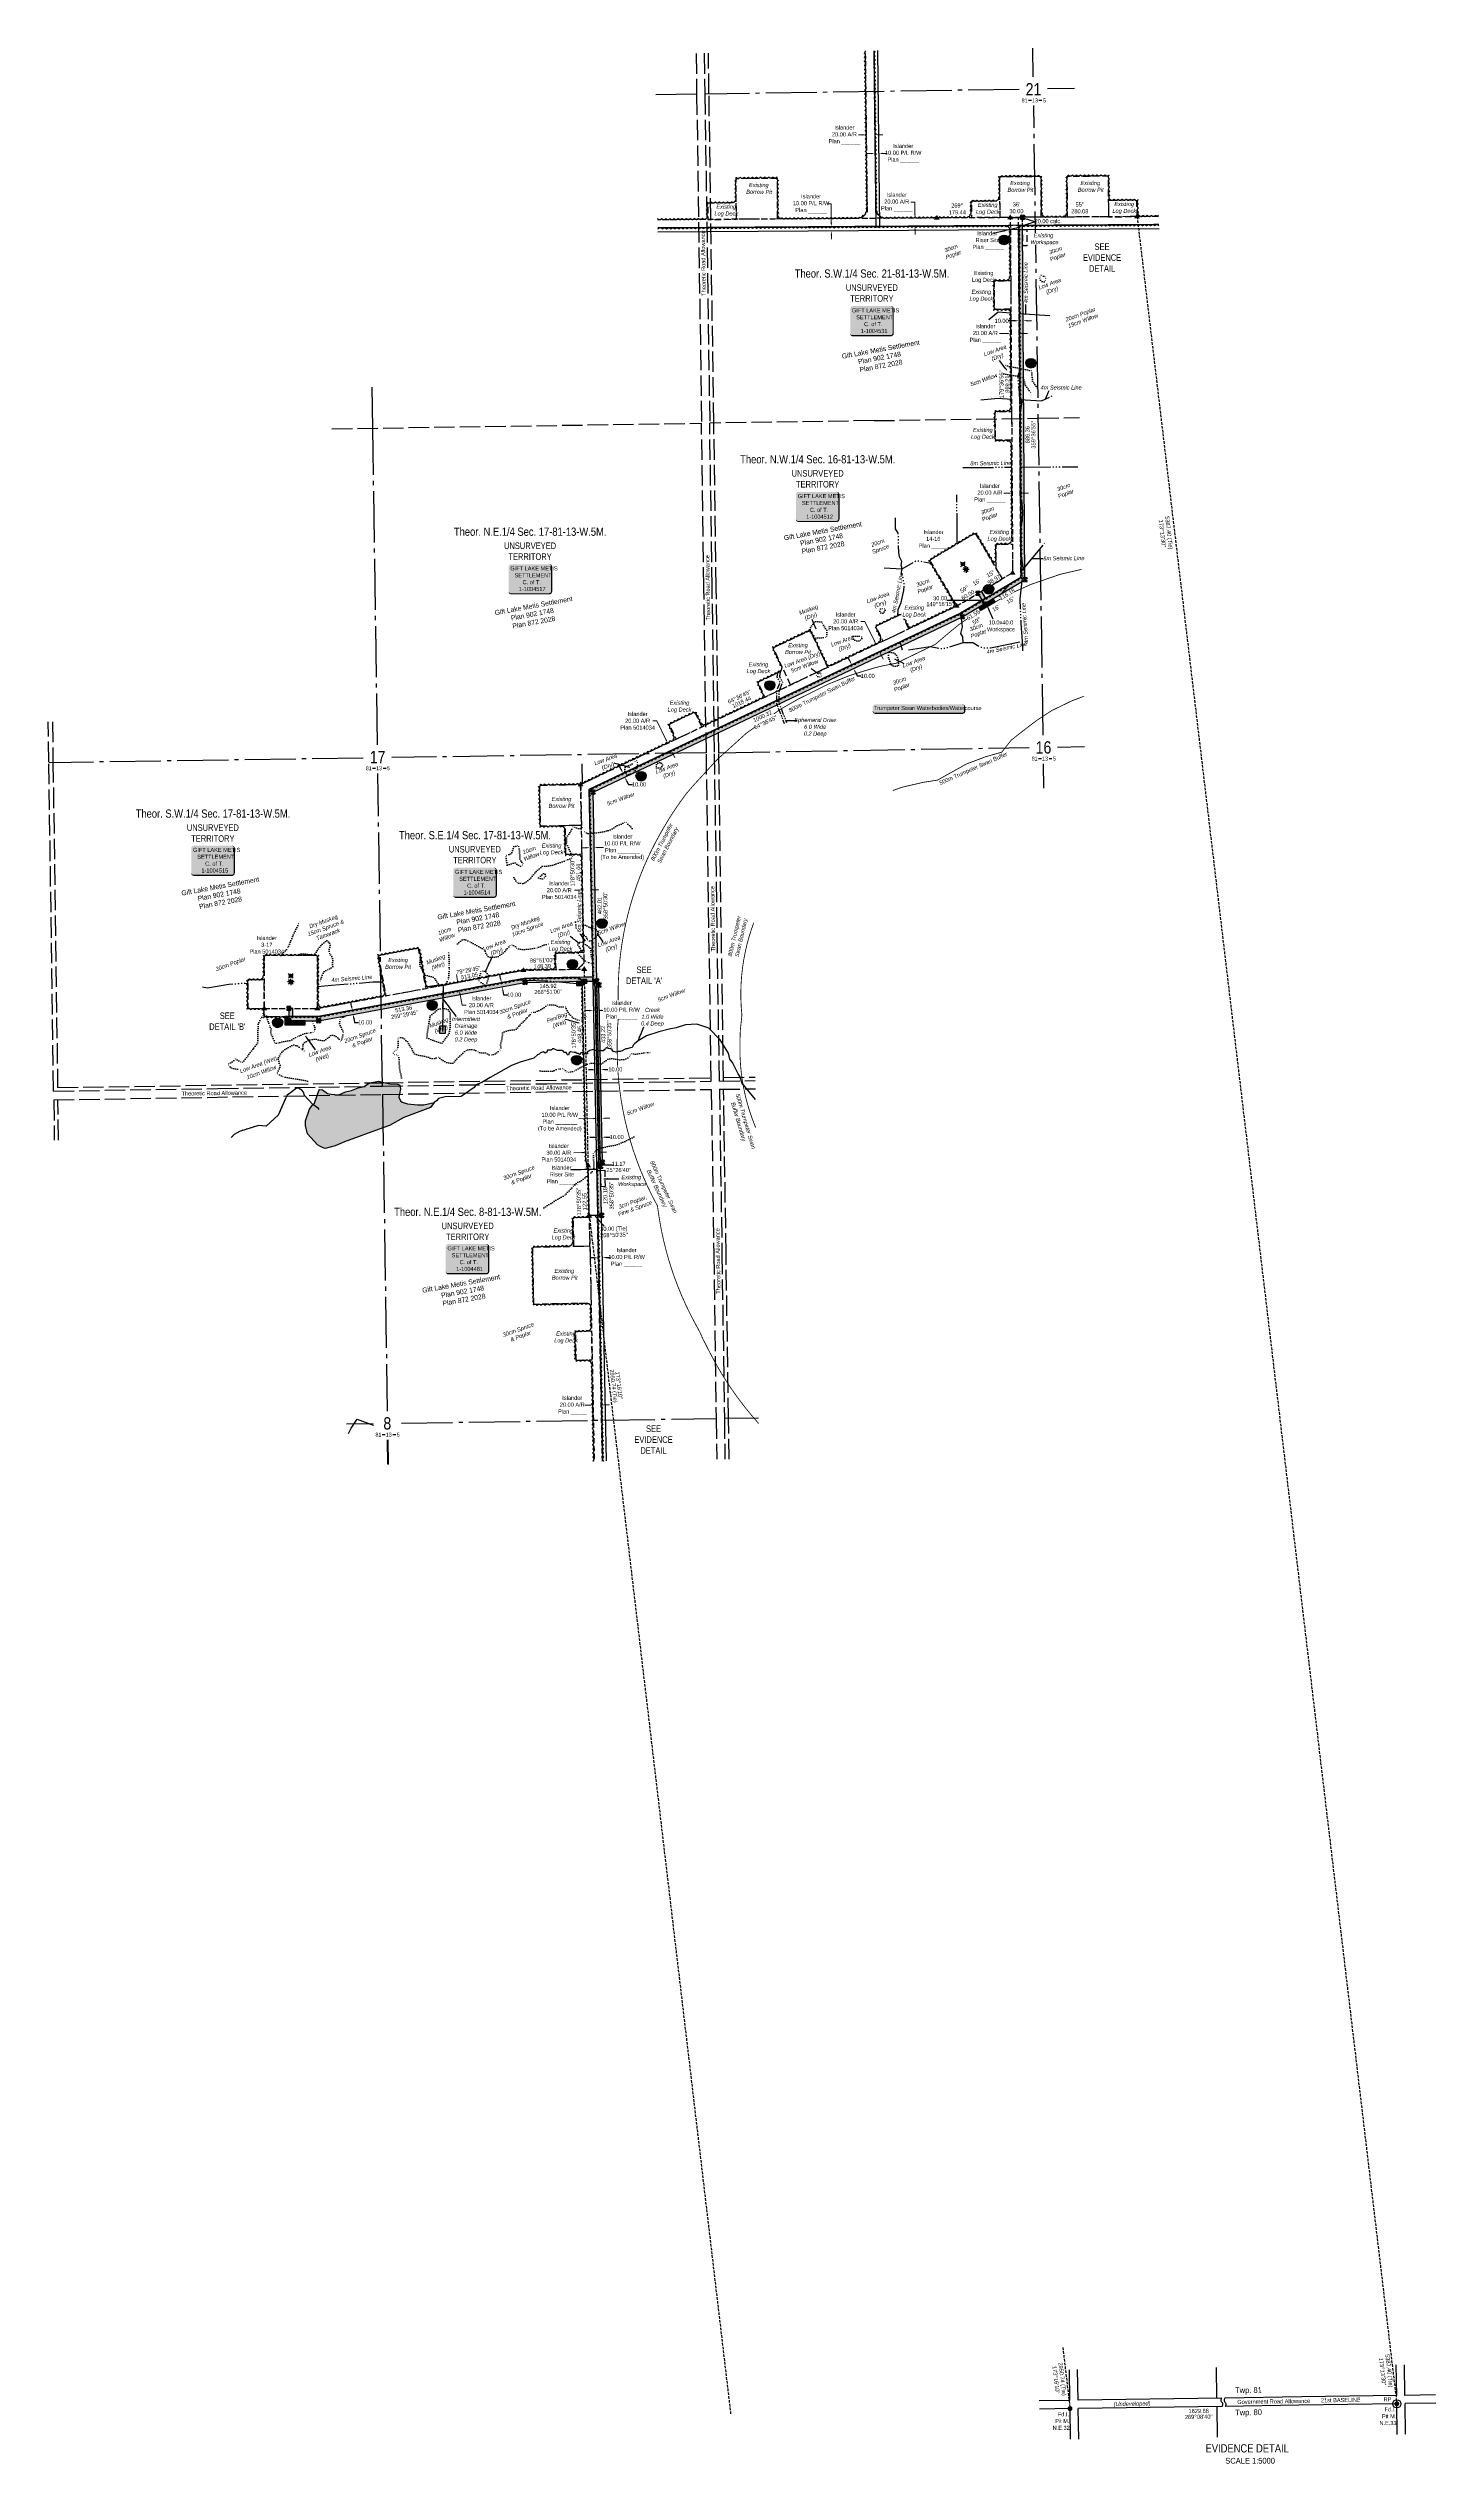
# Model space of a CAD drawing. Extents: x 560272 to 568164, y 6204780 to 6214217.
# Drawn here: x 561681 to 565073, y 6204780 to 6210685 of the extents above; entities that cross this region are included whole.
import ezdxf
from ezdxf.enums import TextEntityAlignment as Align

# ---------------------------------------------------------------- set-up
doc = ezdxf.new("R2010")
doc.units = 0
doc.header["$LTSCALE"] = 5
doc.header["$PDSIZE"] = 0.5
for name, pattern in [('0', [1, 1, 0]), ('DASHDOT2', [12.7, 6.35, -3.175, 0, -3.175]), ('foc-ACCESSROAD', [3.75, 2.5, -1.25]), ('foc-QUARTERLINE', [33, 25, -3, 2, -3]), ('foc-SEISMIC', [20.5, 15, -1, 0.5, -1, 0.5, -1, 0.5, -1]), ('foc-TIELINE', [1.875, 1.25, -0.625]), ('foc-TOPO', [1, 0.2, -0.8]), ('foc-TOPO-ephemeral', [6.25, 3.125, -0.625, 0.625, -0.625, 0.625, -0.625]), ('foc-TRAV', [1.875, 1.25, -0.625]), ('foc-UNSURVEYED', [12.5, 10, -2.5]), ('foc-WHEELTRACKS', [2, 0.4, -1.6]), ('HIDDEN2', [4.7625, 3.175, -1.5875])]:
    doc.linetypes.add(name, pattern=pattern)
doc.layers.get('Defpoints').update_dxf_attribs({"color": 9})
for name, color, linetype in [('10', 1, 'Continuous'), ('35', 37, 'Continuous'), ('9', 3, 'Continuous'), ('AS-OWNER', 7, 'Continuous'), ('AS-SEISMIC', 224, 'foc-SEISMIC'), ('AS-UNDERLAY-H', 141, 'Continuous'), ('AS-WILDLIFE', 131, 'DASHDOT2'), ('AS-WILDLIFE-BLOCK', 131, 'Continuous'), ('C-AR', 13, 'foc-ACCESSROAD'), ('C-RW', 13, 'Continuous'), ('C-SYMBOL', 7, 'Continuous'), ('C-WS', 13, 'foc-ACCESSROAD'), ('C-WS-S', 8, 'Continuous'), ('D-TXT', 6, 'Continuous'), ('DETAIL-T', 7, 'Continuous'), ('L-BD', 7, 'Continuous'), ('L-BD1', 253, 'Continuous'), ('L-MON', 1, 'Continuous'), ('L-QSEC', 8, 'foc-QUARTERLINE'), ('L-ROAD-T', 7, 'Continuous'), ('L-SEC', 7, 'Continuous'), ('L-SECLBL', 7, 'Continuous'), ('L-SECQ', 8, 'foc-QUARTERLINE'), ('L-TIE', 7, 'foc-TIELINE'), ('L-TITLEDB-T', 4, 'Continuous'), ('L-UNS-T', 3, 'Continuous'), ('L-USEC', 7, 'foc-UNSURVEYED'), ('P-CROSSINGS', 250, 'Continuous'), ('P-PROPOSED', 10, 'Continuous'), ('P-PROPOSED-H', 21, 'Continuous'), ('P-TEMP-H', 41, 'Continuous'), ('P-TEMP_WORKSPACE', 46, 'Continuous'), ('P-TRAV', 4, 'foc-TRAV'), ('P-TXT', 4, 'Continuous'), ('T-BUSH', 110, '0'), ('T-BUSH-T', 110, 'Continuous'), ('T-DRAW', 143, 'foc-TOPO-ephemeral'), ('T-EXISTING RTF', 220, 'HIDDEN2'), ('T-EXISTING TFA', 220, 'HIDDEN2'), ('T-EXISTING TFA-T', 220, 'Continuous'), ('T-GENERAL', 48, 'foc-TOPO'), ('T-LOW-AREA', 48, 'foc-TOPO'), ('T-VEGETATION CHANGE', 104, 'foc-TOPO'), ('T-WATER', 160, 'Continuous'), ('T-WATER-H', 133, 'Continuous'), ('T-WATER-P3', 160, 'foc-WHEELTRACKS'), ('T-WATER-T', 170, 'Continuous'), ('WETLAND', 143, 'Continuous')]:
    doc.layers.add(name, color=color, linetype=linetype)
for name, color, linetype, lineweight in [('C-AR-T', 13, 'Continuous', 9), ('C-RW-T', 13, 'Continuous', 9), ('C-WS-T', 13, 'Continuous', 9), ('P-TEMP-T', 46, 'Continuous', 18), ('T-TEXT', 48, 'Continuous', 18)]:
    doc.layers.add(name, color=color, linetype=linetype, lineweight=lineweight)
doc.styles.add('175L', font='ARIALN.TTF', dxfattribs={"height": 20})
doc.styles.add('80', font='ARIALN.TTF', dxfattribs={"height": 10})
doc.styles.add('80CG', font='ARIALN.TTF', dxfattribs={"height": 10})
doc.styles.add('80L', font='ARIALN.TTF', dxfattribs={"height": 10})
doc.styles.add('80LS', font='ARIALNI.TTF', dxfattribs={"height": 10})
doc.styles.add('Crossing', font='ARIALN.TTF', dxfattribs={"height": 10})
doc.styles.add('foc-LtypeFont', font='ARIALN.TTF', dxfattribs={"height": 7.35})
doc.styles.add('SIMPLEX', font='ARIALN.TTF')
doc.linetypes.add('foc-TOPO-flowdirection-NOLINE', pattern='A,0,[">",foc-LtypeFont,S=0.3,R=0,X=0,Y=-0.945],-20,[">",foc-LtypeFont,S=0.3,R=0,X=0,Y=-0.945],0', length=20)
doc.dimstyles.new('Compass 5 000', dxfattribs={"dimscale": 5, "dimtxt": 9, "dimasz": 2, "dimexe": 0.2, "dimexo": 0.0625, "dimgap": 0.5, "dimtad": 0, "dimtih": 1, "dimtoh": 1, "dimzin": 0, "dimdsep": 46, "dimtxsty": '80CG', "dimcen": 0.1, "dimse1": 1, "dimse2": 1, "dimclrd": 256, "dimclrt": 256, "dimaunit": 1, "dimadec": 4, "dimazin": 0, "dimtfac": 0.06, "dimtofl": 0, "dimtmove": 0, "dimatfit": 1, "dimfxl": 0.2, "dimtolj": 1, "dimtzin": 0, "dimlwd": -1, "dimarcsym": 0})

# ---------------------------------------------------------------- blocks, each defined once
blk = doc.blocks.new('L-SECLBL')
at = {"layer": '9', "color": 7}
for p, q in [((-5.1, -27.8), (-12.3, -27.8)), ((20.7, -27.8), (13.5, -27.8))]:
    blk.add_line(p, q, dxfattribs=at)
at = {"layer": '10', "color": 2, "style": 'SIMPLEX'}
blk.add_attdef('SEC', text='', height=30, dxfattribs=at).set_placement((0, 0), align=Align.MIDDLE)
at = {"layer": '10', "color": 5, "style": '80L'}
blk.add_attdef('TWP', text='', height=9.5, dxfattribs=at).set_placement((-14.4, -27.4), align=Align.MIDDLE_RIGHT)
blk.add_attdef('RGE', text='', height=9.5, dxfattribs=at).set_placement((3.6, -27.4), align=Align.MIDDLE_CENTER)
blk.add_attdef('MER', text='', height=9.5, dxfattribs=at).set_placement((23.2, -27.4), align=Align.MIDDLE_LEFT)
blk = doc.blocks.new('*D418')
at = {"layer": 'C-AR-T', "transparency": 16777216}
for p, q in [((562986.1, 6207984.9), (562966.6, 6207984.5)), ((563036, 6207985.9), (563046, 6207986.1))]:
    blk.add_line(p, q, dxfattribs=at)
for points in [[(562986, 6207986.6), (562986.1, 6207983.3), (562996.1, 6207985.1)], [(563036, 6207987.6), (563036.1, 6207984.3), (563026, 6207985.7)]]:
    blk.add_solid(points, dxfattribs=at)
at = {"layer": 'Defpoints', "color": 0, "transparency": 16777216}
for p in [(562995.7, 6208004.3), (562996.1, 6207985.1), (563025.6, 6208004.9)]:
    blk.add_point(p, dxfattribs=at)
at = {"layer": 'C-AR-T', "transparency": 16777216, "insert": (562929.5, 6207984.5), "char_height": 10, "attachment_point": 5, "style": '80CG'}
blk.add_mtext('\\A1;Islander\\P30.00 A/R\\PPlan 5014034', dxfattribs=at)
blk = doc.blocks.new('*D419')
at = {"layer": 'C-AR-T', "transparency": 16777216}
for p, q in [((563003.4, 6207367.4), (562993.4, 6207367.2)), ((563043.4, 6207368.1), (563053.4, 6207368.3))]:
    blk.add_line(p, q, dxfattribs=at)
for points in [[(563003.4, 6207369.1), (563003.5, 6207365.7), (563013.4, 6207367.6)], [(563043.4, 6207369.8), (563043.5, 6207366.4), (563033.4, 6207367.9)]]:
    blk.add_solid(points, dxfattribs=at)
at = {"layer": 'Defpoints', "color": 0, "transparency": 16777216}
for p in [(563011.9, 6207458.7), (563031.9, 6207459.1), (563033.4, 6207367.9)]:
    blk.add_point(p, dxfattribs=at)
at = {"layer": 'C-AR-T', "transparency": 16777216, "insert": (562962.4, 6207367.2), "char_height": 10, "attachment_point": 5, "style": '80CG'}
blk.add_mtext('\\A1;Islander\\P20.00 A/R^JPlan _____', dxfattribs=at)
blk = doc.blocks.new('*D420')
at = {"layer": 'C-RW-T', "transparency": 16777216}
for p, q in [((562995.5, 6208730.1), (562985.5, 6208729.9)), ((563025.5, 6208730.7), (563038.4, 6208731))]:
    blk.add_line(p, q, dxfattribs=at)
for points in [[(562995.5, 6208731.8), (562995.5, 6208728.4), (563005.5, 6208730.3)], [(563025.5, 6208732.4), (563025.5, 6208729), (563015.5, 6208730.5)]]:
    blk.add_solid(points, dxfattribs=at)
at = {"layer": 'Defpoints', "color": 0, "transparency": 16777216}
for p in [(563015.5, 6208730.5), (563009.7, 6208521.5), (563019.7, 6208521.7)]:
    blk.add_point(p, dxfattribs=at)
at = {"layer": 'C-RW-T', "transparency": 16777216, "insert": (563084.8, 6208731), "char_height": 10, "attachment_point": 5, "style": '80CG'}
blk.add_mtext('\\A1;Islander\\P10.00 P/L R/W\\PPlan _______\\P(To be Amended)', dxfattribs=at)
blk = doc.blocks.new('*D421')
at = {"layer": 'C-RW-T', "transparency": 16777216}
for p, q in [((562977.9, 6208626.5), (562967.6, 6208626.3)), ((563017.7, 6208627.3), (563027.7, 6208627.5))]:
    blk.add_line(p, q, dxfattribs=at)
for points in [[(562977.9, 6208628.2), (562977.9, 6208624.9), (562987.9, 6208626.7)], [(563017.7, 6208629), (563017.8, 6208625.7), (563007.8, 6208627.1)]]:
    blk.add_solid(points, dxfattribs=at)
at = {"layer": 'Defpoints', "color": 0, "transparency": 16777216}
for p in [(562987.1, 6208668), (563006.9, 6208668.4), (563007.8, 6208627.1)]:
    blk.add_point(p, dxfattribs=at)
at = {"layer": 'C-RW-T', "transparency": 16777216, "insert": (562930.5, 6208626.3), "char_height": 10, "attachment_point": 5, "style": '80CG'}
blk.add_mtext('\\A1;Islander\\P20.00 A/R\\PPlan 5014034', dxfattribs=at)
blk = doc.blocks.new('*D422')
at = {"layer": 'C-RW-T', "transparency": 16777216}
for p, q in [((562681, 6208410.6), (562679.1, 6208420.5)), ((562688.3, 6208371.3), (562693.1, 6208345.3)), ((562693.1, 6208345.3), (562703.1, 6208345.3))]:
    blk.add_line(p, q, dxfattribs=at)
for points in [[(562682.6, 6208410.9), (562679.3, 6208410.3), (562682.8, 6208400.8)], [(562689.9, 6208371.6), (562686.6, 6208371), (562686.4, 6208381.1)]]:
    blk.add_solid(points, dxfattribs=at)
at = {"layer": 'Defpoints', "color": 0, "transparency": 16777216}
for p in [(562686.4, 6208381.1), (562767.7, 6208416.6), (562771.4, 6208396.9)]:
    blk.add_point(p, dxfattribs=at)
at = {"layer": 'C-RW-T', "transparency": 16777216, "insert": (562740.2, 6208345.3), "char_height": 10, "attachment_point": 5, "style": '80CG'}
blk.add_mtext('\\A1;Islander\\P20.00 A/R\\PPlan 5014034', dxfattribs=at)
blk = doc.blocks.new('*D423')
at = {"layer": 'C-RW-T', "transparency": 16777216}
for p, q in [((563014.2, 6208068.2), (562978.4, 6208067.4)), ((563044.2, 6208068.8), (563054.2, 6208069.1))]:
    blk.add_line(p, q, dxfattribs=at)
for points in [[(563014.2, 6208069.9), (563014.3, 6208066.5), (563024.2, 6208068.4)], [(563044.2, 6208070.5), (563044.3, 6208067.2), (563034.2, 6208068.6)]]:
    blk.add_solid(points, dxfattribs=at)
at = {"layer": 'Defpoints', "color": 0, "transparency": 16777216}
for p in [(563024.2, 6208071.4), (563034.2, 6208071.6), (563034.2, 6208068.6)]:
    blk.add_point(p, dxfattribs=at)
at = {"layer": 'C-RW-T', "transparency": 16777216, "insert": (562932, 6208067.4), "char_height": 10, "attachment_point": 5, "style": '80CG'}
blk.add_mtext('\\A1;Islander\\P10.00 P/L R/W\\PPlan _______\\P(To be Amended)', dxfattribs=at)
blk = doc.blocks.new('*U415')
h = blk.add_hatch(color=255)
edge = h.paths.add_edge_path()
edge.add_line((-46.5, -37), (46.5, -37))
edge.add_arc((46.5, -31), 6, 270, 360)
edge.add_line((52.5, -31), (52.5, 29.5))
edge.add_arc((46.5, 29.5), 6, 0, 90)
edge.add_line((46.5, 35.5), (-46.5, 35.5))
edge.add_arc((-46.5, 29.5), 6, 90, 180)
edge.add_line((-52.5, 29.5), (-52.5, -31))
edge.add_arc((-46.5, -31), 6, 180, 270)
at = {"color": 14, "flags": 128}
blk.add_lwpolyline([(-46.5, -37, 3, 3, 0), (46.5, -37, 3, 3, 0.414214), (52.5, -31, 3, 3, 0), (52.5, 29.5, 3, 0, 0.414214), (46.5, 35.5, 0, 0, 0), (-46.5, 35.5, 0, 0, 0.414214), (-52.5, 29.5, 0, 0, 0), (-52.5, -31, 0, 3, 0.414214)], format="xyseb", close=True, dxfattribs=at)
at = {"color": 14, "style": '80'}
blk.add_attdef('ENTER_TEXT_001', (-26.8, -4.9), '', height=10, dxfattribs=at)
blk = doc.blocks.new('GAS')
h = blk.add_hatch(color=255)
h.dxf.hatch_style = 1
edge = h.paths.add_edge_path()
edge.add_arc((0, 0), 0.9, 0, 360)
for p, q in [((-0.8, 0), (-1.6, 0)), ((-0.6, 0.6), (-1.1, 1.1)), ((0, 0.8), (0, 1.6)), ((0.6, 0.6), (1.1, 1.1)), ((1.6, 0), (0.8, 0)), ((-0.6, -0.6), (-1.1, -1.1)), ((0, -0.8), (0, -1.6)), ((1.1, -1.1), (0.6, -0.6))]:
    blk.add_line(p, q)
blk.add_circle((0, 0), 0.8)
blk = doc.blocks.new('STRIA')
blk.add_hatch(color=255).paths.add_polyline_path([(0, 1.5), (-1.5, -0.9), (1.4, -0.9)])
blk = doc.blocks.new('STRIAA')
blk.add_blockref('STRIA', (0, 0))
blk = doc.blocks.new('STRIB')
at = {"color": 1}
blk.add_solid([(-1.1, -0.7), (0, 1.1), (1, -0.7)], dxfattribs=at)
blk = doc.blocks.new('STRIBB')
blk.add_blockref('STRIB', (0, 0))
blk = doc.blocks.new('STRICC')
for name in ['STRIAA', 'STRIBB']:
    blk.add_blockref(name, (0, 0))
blk = doc.blocks.new('fdspike')
blk.add_blockref('STRICC', (0, 0))
blk = doc.blocks.new('*U425')
h = blk.add_hatch(color=255)
edge = h.paths.add_edge_path()
edge.add_line((-106.5, -11.5), (106.5, -11.5))
edge.add_arc((106.5, -5.5), 6, 270, 360)
edge.add_line((112.5, -5.5), (112.5, 4))
edge.add_arc((106.5, 4), 6, 0, 90)
edge.add_line((106.5, 10), (-106.5, 10))
edge.add_arc((-106.5, 4), 6, 90, 180)
edge.add_line((-112.5, 4), (-112.5, -5.5))
edge.add_arc((-106.5, -5.5), 6, 180, 270)
at = {"color": 131, "flags": 128}
blk.add_lwpolyline([(-106.5, -11.5, 3, 3, 0), (106.5, -11.5, 3, 3, 0.414214), (112.5, -5.5, 3, 3, 0), (112.5, 4, 3, 0, 0.414214), (106.5, 10, 0, 0, 0), (-106.5, 10, 0, 0, 0.414214), (-112.5, 4, 0, 0, 0), (-112.5, -5.5, 0, 3, 0.414214)], format="xyseb", close=True, dxfattribs=at)
at = {"color": 131, "style": '80'}
blk.add_attdef('ENTER_TEXT_001', (-36, -5), '', height=10, dxfattribs=at)
blk = doc.blocks.new('*D426')
at = {"layer": 'C-AR-T', "transparency": 16777216}
for p, q in [((563677.8, 6209283.6), (563667.8, 6209283.6)), ((563700.7, 6209236.4), (563677.8, 6209283.6)), ((563718.1, 6209200.5), (563722.4, 6209191.5))]:
    blk.add_line(p, q, dxfattribs=at)
for points in [[(563702.2, 6209237.2), (563699.2, 6209235.7), (563705, 6209227.4)], [(563719.6, 6209201.2), (563716.6, 6209199.7), (563713.7, 6209209.5)]]:
    blk.add_solid(points, dxfattribs=at)
at = {"layer": 'Defpoints', "color": 0, "transparency": 16777216}
for p in [(563672.6, 6209211.7), (563705, 6209227.4), (563681.3, 6209193.7)]:
    blk.add_point(p, dxfattribs=at)
at = {"layer": 'C-AR-T', "transparency": 16777216, "insert": (563630.7, 6209283.6), "char_height": 10, "attachment_point": 5, "style": '80CG'}
blk.add_mtext('\\A1;Islander\\P20.00 A/R\\PPlan 5014034', dxfattribs=at)
blk = doc.blocks.new('*D427')
at = {"layer": 'C-AR-T', "transparency": 16777216}
for p, q in [((563169.3, 6209040.5), (563159.3, 6209040.5)), ((563191.4, 6208994.8), (563169.3, 6209040.5)), ((563208.9, 6208958.8), (563213.2, 6208949.8))]:
    blk.add_line(p, q, dxfattribs=at)
for points in [[(563192.9, 6208995.6), (563189.9, 6208994.1), (563195.8, 6208985.8)], [(563210.4, 6208959.6), (563207.4, 6208958.1), (563204.5, 6208967.9)]]:
    blk.add_solid(points, dxfattribs=at)
at = {"layer": 'Defpoints', "color": 0, "transparency": 16777216}
for p in [(563195.8, 6208985.8), (563258.7, 6209016.3), (563267.4, 6208998.3)]:
    blk.add_point(p, dxfattribs=at)
at = {"layer": 'C-AR-T', "transparency": 16777216, "insert": (563122.2, 6209040.5), "char_height": 10, "attachment_point": 5, "style": '80CG'}
blk.add_mtext('\\A1;Islander\\P20.00 A/R\\PPlan 5014034', dxfattribs=at)
blk = doc.blocks.new('*D428')
at = {"layer": 'C-AR-T', "transparency": 16777216}
for p, q in [((563799.9, 6210308.4), (563789.9, 6210308.4)), ((563800.1, 6210279.5), (563799.9, 6210308.4)), ((563800.4, 6210239.5), (563800.5, 6210229.5))]:
    blk.add_line(p, q, dxfattribs=at)
for points in [[(563801.8, 6210279.5), (563798.5, 6210279.5), (563800.2, 6210269.5)], [(563802.1, 6210239.5), (563798.7, 6210239.5), (563800.3, 6210249.5)]]:
    blk.add_solid(points, dxfattribs=at)
at = {"layer": 'Defpoints', "color": 0, "transparency": 16777216}
for p in [(563800.2, 6210269.5), (563879.6, 6210270), (563879.8, 6210250)]:
    blk.add_point(p, dxfattribs=at)
at = {"layer": 'C-AR-T', "transparency": 16777216, "insert": (563755.7, 6210308.4), "char_height": 10, "attachment_point": 5, "style": '80CG'}
blk.add_mtext('\\A1;Islander\\P20.00 A/R\\PPlan ______', dxfattribs=at)
blk = doc.blocks.new('*D429')
at = {"layer": 'C-RW-T', "transparency": 16777216}
for p, q in [((563595.4, 6210304.4), (563585.4, 6210304.4)), ((563595.7, 6210258.1), (563595.4, 6210304.4)), ((563595.9, 6210228.1), (563596, 6210218.2))]:
    blk.add_line(p, q, dxfattribs=at)
for points in [[(563597.4, 6210258.2), (563594.1, 6210258.1), (563595.8, 6210248.1)], [(563597.6, 6210228.2), (563594.3, 6210228.1), (563595.9, 6210238.1)]]:
    blk.add_solid(points, dxfattribs=at)
at = {"layer": 'Defpoints', "color": 0, "transparency": 16777216}
for p in [(563595.8, 6210248.1), (563639.2, 6210248.4), (563639.2, 6210238.4)]:
    blk.add_point(p, dxfattribs=at)
at = {"layer": 'C-RW-T', "transparency": 16777216, "insert": (563546.3, 6210304.4), "char_height": 10, "attachment_point": 5, "style": '80CG'}
blk.add_mtext('\\A1;Islander\\P10.00 P/L R/W\\PPlan ______', dxfattribs=at)
blk = doc.blocks.new('TEMP')
h = blk.add_hatch(color=255)
h.dxf.hatch_style = 1
h.paths.add_polyline_path([(0, 0.3), (-0.7, 1.2), (-0.7, 0.7), (-1.2, 0.7), (-0.3, 0), (-1.2, -0.7), (-0.7, -0.7), (-0.7, -1.2), (0, -0.3), (0.7, -1.2), (0.7, -0.7), (1.2, -0.7), (0.3, 0), (1.2, 0.7), (0.7, 0.7), (0.7, 1.2)])
h.paths.add_polyline_path([(0.6, 0.8), (0.6, 0.6), (0.8, 0.6), (0.1, 0), (0.8, -0.6), (0.6, -0.6), (0.6, -0.8), (0, -0.1), (-0.6, -0.8), (-0.6, -0.6), (-0.8, -0.6), (-0.1, 0), (-0.8, 0.6), (-0.6, 0.6), (-0.6, 0.8), (0, 0.1)], flags=16)
h = blk.add_hatch(color=1)
h.dxf.hatch_style = 1
h.paths.add_polyline_path([(0, 0.1), (-0.6, 0.8), (-0.6, 0.6), (-0.8, 0.6), (-0.1, 0), (-0.8, -0.6), (-0.6, -0.6), (-0.6, -0.8), (0, -0.1), (0.6, -0.8), (0.6, -0.6), (0.8, -0.6), (0.1, 0), (0.8, 0.6), (0.6, 0.6), (0.6, 0.8)])
at = {"color": 1}
for p, q in [((-0.1, 0), (0.1, 0)), ((0, 0.1), (0, -0.1))]:
    blk.add_line(p, q, dxfattribs=at)
at = {"color": 255, "flags": 128}
blk.add_lwpolyline([(-0.3, 0), (-1.2, 0.7), (-0.7, 0.7), (-0.7, 1.2), (0, 0.3), (0.7, 1.2), (0.7, 0.7), (1.2, 0.7), (0.3, 0), (1.2, -0.7), (0.7, -0.7), (0.7, -1.2), (0, -0.3), (-0.7, -1.2), (-0.7, -0.7), (-1.2, -0.7)], close=True, dxfattribs=at)
at = {"color": 1, "flags": 128}
blk.add_lwpolyline([(-0.1, 0), (-0.8, 0.6), (-0.6, 0.6), (-0.6, 0.8), (0, 0.1), (0.6, 0.8), (0.6, 0.6), (0.8, 0.6), (0.1, 0), (0.8, -0.6), (0.6, -0.6), (0.6, -0.8), (0, -0.1), (-0.6, -0.8), (-0.6, -0.6), (-0.8, -0.6)], close=True, dxfattribs=at)
blk = doc.blocks.new('*D430')
at = {"layer": 'Defpoints', "color": 0, "transparency": 16777216}
for p in [(563085.8, 6208911.5), (563090.2, 6208902.5), (563090.9, 6208902.9)]:
    blk.add_point(p, dxfattribs=at)
at = {"layer": 'P-TXT', "transparency": 16777216}
for p, q in [((563082.2, 6208920.9), (563077.8, 6208929.9)), ((563095.3, 6208893.9), (563099.6, 6208884.9)), ((563099.6, 6208884.9), (563109.6, 6208884.9))]:
    blk.add_line(p, q, dxfattribs=at)
for points in [[(563083.7, 6208921.6), (563080.7, 6208920.1), (563086.6, 6208911.9)], [(563096.8, 6208894.6), (563093.8, 6208893.1), (563090.9, 6208902.9)]]:
    blk.add_solid(points, dxfattribs=at)
at = {"layer": 'P-TXT', "transparency": 16777216, "insert": (563125.6, 6208884.9), "char_height": 10, "attachment_point": 5, "style": '80CG'}
blk.add_mtext('\\A1;10.00', dxfattribs=at)
blk = doc.blocks.new('*D431')
at = {"layer": 'Defpoints', "color": 0, "transparency": 16777216}
for p in [(563643, 6209175.9), (563647.4, 6209166.9), (563650.1, 6209168.2)]:
    blk.add_point(p, dxfattribs=at)
at = {"layer": 'P-TXT', "transparency": 16777216}
for p, q in [((563641.4, 6209186.2), (563637.1, 6209195.2)), ((563654.5, 6209159.2), (563658.8, 6209150.2)), ((563658.8, 6209150.2), (563668.8, 6209150.2))]:
    blk.add_line(p, q, dxfattribs=at)
for points in [[(563642.9, 6209186.9), (563639.9, 6209185.5), (563645.8, 6209177.2)], [(563656, 6209159.9), (563653, 6209158.5), (563650.1, 6209168.2)]]:
    blk.add_solid(points, dxfattribs=at)
at = {"layer": 'P-TXT', "transparency": 16777216, "insert": (563684.8, 6209150.2), "char_height": 10, "attachment_point": 5, "style": '80CG'}
blk.add_mtext('\\A1;10.00', dxfattribs=at)
blk = doc.blocks.new('WC2')
at = {"layer": 'L-MON'}
h = blk.add_hatch(color=255, dxfattribs=at)
h.dxf.hatch_style = 1
edge = h.paths.add_edge_path()
edge.add_arc((0, 0), 0.9, 0, 360)
at = {"layer": 'L-MON', "color": 14, "flags": 128}
for points in [[(-0.6, 0.5), (-1.2, 1.1)], [(0.5, 0.6), (1.1, 1.2)], [(-1.2, -1.2), (-0.6, -0.6)], [(1.2, -1.2), (0.6, -0.6)]]:
    blk.add_lwpolyline(points, dxfattribs=at)
at = {"layer": 'L-MON', "color": 14}
for radius in [0.8, 0.373]:
    blk.add_circle((0, 0), radius, dxfattribs=at)
blk = doc.blocks.new('*D434')
at = {"layer": 'C-RW', "transparency": 16777216}
for p, q in [((563004, 6208331.9), (562994, 6208331.7)), ((563034, 6208332.5), (563044, 6208332.7))]:
    blk.add_line(p, q, dxfattribs=at)
for points in [[(563004, 6208333.6), (563004.1, 6208330.3), (563014, 6208332.1)], [(563034, 6208334.2), (563034, 6208330.9), (563024, 6208332.3)]]:
    blk.add_solid(points, dxfattribs=at)
at = {"layer": 'Defpoints', "color": 0, "transparency": 16777216}
blk.add_point((563014.3, 6208318.4), dxfattribs=at)
at = {"layer": 'C-RW', "transparency": 16777216, "insert": (563083.1, 6208332.7), "char_height": 10, "attachment_point": 5, "style": '80CG', "bg_fill": 3, "box_fill_scale": 1.1, "bg_fill_color": 256, "bg_fill_true_color": 13158600, "bg_fill_transparency": 0}
blk.add_mtext('\\A1;Islander\\P10.00 P/L R/W\\PPlan ______', dxfattribs=at)
at = {"layer": 'Defpoints', "color": 0, "transparency": 16777216}
for p in [(563024, 6208332.3), (563024.3, 6208318.6)]:
    blk.add_point(p, dxfattribs=at)
blk = doc.blocks.new('*D435')
at = {"layer": 'C-RW', "transparency": 16777216}
for p, q in [((563016.2, 6207727.5), (563006.2, 6207727.3)), ((563046.2, 6207728.1), (563056.2, 6207728.3))]:
    blk.add_line(p, q, dxfattribs=at)
for points in [[(563016.2, 6207729.1), (563016.2, 6207725.8), (563026.2, 6207727.7)], [(563046.2, 6207729.7), (563046.2, 6207726.4), (563036.2, 6207727.9)]]:
    blk.add_solid(points, dxfattribs=at)
at = {"layer": 'Defpoints', "color": 0, "transparency": 16777216}
for p in [(563026, 6207735.3), (563036, 6207735.5), (563036.2, 6207727.9)]:
    blk.add_point(p, dxfattribs=at)
at = {"layer": 'C-RW', "transparency": 16777216, "insert": (563095.3, 6207728.3), "char_height": 10, "attachment_point": 5, "style": '80CG'}
blk.add_mtext('\\A1;Islander\\P10.00 P/L R/W\\PPlan ______', dxfattribs=at)
blk = doc.blocks.new('*D436')
at = {"layer": 'Defpoints', "color": 0, "transparency": 16777216}
for p in [(562788.3, 6208400.1), (562790.2, 6208390.3), (562791, 6208390.4)]:
    blk.add_point(p, dxfattribs=at)
at = {"layer": 'P-TXT', "transparency": 16777216}
for p, q in [((562787.3, 6208410.1), (562785.5, 6208419.9)), ((562792.8, 6208380.6), (562794.6, 6208370.8)), ((562794.6, 6208370.8), (562804.6, 6208370.8))]:
    blk.add_line(p, q, dxfattribs=at)
for points in [[(562788.9, 6208410.4), (562785.7, 6208409.8), (562789.1, 6208400.3)], [(562794.4, 6208380.9), (562791.1, 6208380.3), (562791, 6208390.4)]]:
    blk.add_solid(points, dxfattribs=at)
at = {"layer": 'P-TXT', "transparency": 16777216, "insert": (562820.5, 6208370.8), "char_height": 10, "attachment_point": 5, "style": '80CG'}
blk.add_mtext('\\A1;10.00', dxfattribs=at)
blk = doc.blocks.new('*D437')
at = {"layer": 'Defpoints', "color": 0, "transparency": 16777216}
for p in [(562424.2, 6208332.6), (562426, 6208322.8), (562426.5, 6208322.9)]:
    blk.add_point(p, dxfattribs=at)
at = {"layer": 'P-TXT', "transparency": 16777216}
for p, q in [((562422.9, 6208342.5), (562421, 6208352.4)), ((562428.3, 6208313.1), (562430.1, 6208303.2)), ((562430.1, 6208303.2), (562440.1, 6208303.2))]:
    blk.add_line(p, q, dxfattribs=at)
for points in [[(562424.5, 6208342.8), (562421.2, 6208342.2), (562424.7, 6208332.7)], [(562430, 6208313.4), (562426.7, 6208312.7), (562426.5, 6208322.9)]]:
    blk.add_solid(points, dxfattribs=at)
at = {"layer": 'P-TXT', "transparency": 16777216, "insert": (562456.1, 6208303.2), "char_height": 10, "attachment_point": 5, "style": '80CG'}
blk.add_mtext('\\A1;10.00', dxfattribs=at)
blk = doc.blocks.new('*D438')
at = {"layer": 'Defpoints', "color": 0, "transparency": 16777216}
blk.add_point((563021.5, 6208206.1), dxfattribs=at)
at = {"layer": 'P-TXT', "transparency": 16777216}
for p, q in [((563011.9, 6208187.3), (563001.9, 6208187.1)), ((563041.9, 6208188), (563051.9, 6208188.2))]:
    blk.add_line(p, q, dxfattribs=at)
for points in [[(563011.9, 6208189), (563011.9, 6208185.7), (563021.9, 6208187.6)], [(563041.8, 6208189.6), (563041.9, 6208186.3), (563031.9, 6208187.8)]]:
    blk.add_solid(points, dxfattribs=at)
at = {"layer": 'P-TXT', "transparency": 16777216, "insert": (563067.8, 6208188.2), "char_height": 10, "attachment_point": 5, "style": '80CG', "bg_fill": 3, "box_fill_scale": 1.1, "bg_fill_color": 256, "bg_fill_true_color": 13158600, "bg_fill_transparency": 0}
blk.add_mtext('\\A1;10.00', dxfattribs=at)
at = {"layer": 'Defpoints', "color": 0, "transparency": 16777216}
for p in [(563031.5, 6208206.3), (563031.9, 6208187.8)]:
    blk.add_point(p, dxfattribs=at)
blk = doc.blocks.new('fdia')
at = {"color": 255, "const_width": 1}
blk.add_lwpolyline([(-0.5, 0, 1), (0.5, 0, 1)], format="xyb", close=True, dxfattribs=at)
blk = doc.blocks.new('Fdiaa')
blk.add_blockref('fdia', (0, 0))
blk = doc.blocks.new('fdib')
at = {"color": 1, "const_width": 1.6}
blk.add_lwpolyline([(-0.4, 0, 1), (0.4, 0, 1)], format="xyb", close=True, dxfattribs=at)
at = {"color": 1}
blk.add_circle((0, 0), 0.8, dxfattribs=at)
blk = doc.blocks.new('Fdibb')
blk.add_blockref('fdib', (0, 0))
blk = doc.blocks.new('fdicc')
for name in ['Fdibb', 'Fdiaa']:
    blk.add_blockref(name, (0, 0))
blk = doc.blocks.new('FDI')
blk.add_blockref('fdicc', (0, 0))
blk = doc.blocks.new('RP')
at = {"layer": '35', "color": 3}
blk.add_circle((0, 0), 10, dxfattribs=at)
at = {"layer": '35', "color": 3, "style": '80'}
blk.add_attdef('RP_001', (-32.4, 5.8), '', height=10, dxfattribs=at)
blk = doc.blocks.new('*D442')
at = {"layer": 'Defpoints', "color": 0, "transparency": 16777216}
for p in [(564054.9, 6210033.9), (564064.8, 6210033.9), (564055, 6210018.5)]:
    blk.add_point(p, dxfattribs=at)
at = {"layer": 'P-TXT', "transparency": 16777216}
for p, q in [((564045, 6210018.4), (564028.1, 6210018.3)), ((564075, 6210018.6), (564085, 6210018.7))]:
    blk.add_line(p, q, dxfattribs=at)
for points in [[(564044.9, 6210020.1), (564045, 6210016.8), (564055, 6210018.5)], [(564074.9, 6210020.3), (564075, 6210017), (564065, 6210018.6)]]:
    blk.add_solid(points, dxfattribs=at)
at = {"layer": 'P-TXT', "transparency": 16777216, "insert": (564012.1, 6210018.3), "char_height": 10, "attachment_point": 5, "style": '80CG'}
blk.add_mtext('\\A1;10.00', dxfattribs=at)
blk = doc.blocks.new('*D457')
at = {"layer": 'C-AR-T', "transparency": 16777216}
for p, q in [((564027.8, 6209596.8), (564017.8, 6209596.8)), ((564067.8, 6209597.1), (564077.8, 6209597.2))]:
    blk.add_line(p, q, dxfattribs=at)
for points in [[(564027.8, 6209598.5), (564027.8, 6209595.2), (564037.8, 6209596.9)], [(564067.8, 6209598.8), (564067.8, 6209595.4), (564057.8, 6209597)]]:
    blk.add_solid(points, dxfattribs=at)
at = {"layer": 'Defpoints', "color": 0, "transparency": 16777216}
for p in [(564037.8, 6209596.9), (564037.8, 6209596.2), (564057.8, 6209596.3)]:
    blk.add_point(p, dxfattribs=at)
at = {"layer": 'C-AR-T', "transparency": 16777216, "insert": (563983.5, 6209596.8), "char_height": 10, "attachment_point": 5, "style": '80CG'}
blk.add_mtext('\\A1;Islander\\P20.00 A/R\\PPlan ______', dxfattribs=at)
blk = doc.blocks.new('*D458')
at = {"layer": 'C-AR-T', "transparency": 16777216}
for p, q in [((564025.2, 6209987.1), (564006.6, 6209987)), ((564065.2, 6209987.4), (564075.2, 6209987.5))]:
    blk.add_line(p, q, dxfattribs=at)
for points in [[(564025.2, 6209988.8), (564025.2, 6209985.5), (564035.2, 6209987.2)], [(564065.2, 6209989.1), (564065.2, 6209985.7), (564055.2, 6209987.3)]]:
    blk.add_solid(points, dxfattribs=at)
at = {"layer": 'Defpoints', "color": 0, "transparency": 16777216}
for p in [(564033.8, 6210192.9), (564053.8, 6210193.1), (564035.2, 6209987.2)]:
    blk.add_point(p, dxfattribs=at)
at = {"layer": 'C-AR-T', "transparency": 16777216, "insert": (563972.3, 6209987), "char_height": 10, "attachment_point": 5, "style": '80CG'}
blk.add_mtext('\\A1;Islander\\P20.00 A/R\\PPlan ______', dxfattribs=at)
blk = doc.blocks.new('xing2')
h = blk.add_hatch(color=50)
h.dxf.hatch_style = 1
edge = h.paths.add_edge_path()
edge.add_ellipse((0, 0), major_axis=(-12.5, 0), ratio=0.816297, start_angle=0, end_angle=360)
h = blk.add_hatch(color=250)
h.dxf.hatch_style = 1
edge = h.paths.add_edge_path()
edge.add_ellipse((0, -2), major_axis=(-12.5, 0), ratio=0.816297, start_angle=0, end_angle=180)
edge.add_line((12.5, -2), (12.5, 0))
edge.add_ellipse((0, 0), major_axis=(-12.5, 0), ratio=0.816297, start_angle=0, end_angle=180, ccw=False)
edge.add_line((-12.5, 0), (-12.5, -2))
at = {"color": 250}
blk.add_ellipse((0, 0), major_axis=(-12.5, 0), ratio=0.816297, dxfattribs=at)
blk.add_ellipse((0, -2), major_axis=(-12.5, 0), ratio=0.816297, start_param=0, end_param=3.141593, dxfattribs=at)
at = {"color": 250, "style": 'Crossing'}
blk.add_attdef('CROSSING', text='', height=9, dxfattribs=at).set_placement((0.1, 0), align=Align.MIDDLE_CENTER)
at = {"color": 250, "style": 'Crossing', "flags": 1}
for tag, p in [('DESCRIPTION', (0.1, -25.8)), ('LOCATION', (0.1, -39.3)), ('DWG_REF', (0.1, -52.8)), ('OWNER', (0.1, -12.5))]:
    blk.add_attdef(tag, text='', height=9, dxfattribs=at).set_placement(p, align=Align.MIDDLE_CENTER)
blk = doc.blocks.new('*D467')
at = {"layer": 'C-RW-T', "transparency": 16777216}
for p, q in [((563692.4, 6210427.3), (563682.4, 6210427.1)), ((563722.4, 6210427.6), (563732.4, 6210427.7))]:
    blk.add_line(p, q, dxfattribs=at)
for points in [[(563692.4, 6210428.9), (563692.5, 6210425.6), (563702.4, 6210427.4)], [(563722.4, 6210429.3), (563722.5, 6210425.9), (563712.4, 6210427.5)]]:
    blk.add_solid(points, dxfattribs=at)
at = {"layer": 'Defpoints', "color": 0, "transparency": 16777216}
for p in [(563702.5, 6210424.1), (563712.4, 6210427.5), (563712.5, 6210424.3)]:
    blk.add_point(p, dxfattribs=at)
at = {"layer": 'C-RW-T', "transparency": 16777216, "insert": (563771.5, 6210427.7), "char_height": 10, "attachment_point": 5, "style": '80CG'}
blk.add_mtext('\\A1;Islander\\P10.00 P/L R/W\\PPlan ______', dxfattribs=at)
blk = doc.blocks.new('*D468')
at = {"layer": 'C-AR-T', "transparency": 16777216}
for p, q in [((563671.9, 6210472.8), (563661.9, 6210472.7)), ((563711.9, 6210473.2), (563721.9, 6210473.4))]:
    blk.add_line(p, q, dxfattribs=at)
for points in [[(563671.9, 6210474.5), (563672, 6210471.1), (563681.9, 6210472.9)], [(563711.9, 6210474.9), (563711.9, 6210471.6), (563701.9, 6210473.1)]]:
    blk.add_solid(points, dxfattribs=at)
at = {"layer": 'Defpoints', "color": 0, "transparency": 16777216}
for p in [(563682, 6210470.7), (563701.9, 6210473.1), (563701.9, 6210470.9)]:
    blk.add_point(p, dxfattribs=at)
at = {"layer": 'C-AR-T', "transparency": 16777216, "insert": (563627.7, 6210472.7), "char_height": 10, "attachment_point": 5, "style": '80CG'}
blk.add_mtext('\\A1;Islander\\P20.00 A/R\\PPlan ______', dxfattribs=at)
blk = doc.blocks.new('*D469')
at = {"layer": 'Defpoints', "color": 0, "transparency": 16777216}
for p in [(563025.3, 6208019.1), (563035.2, 6208022.4), (563035.3, 6208019.3)]:
    blk.add_point(p, dxfattribs=at)
at = {"layer": 'P-TXT', "transparency": 16777216}
for p, q in [((563045.2, 6208022.6), (563055.2, 6208022.8)), ((563015.2, 6208022), (563005.2, 6208021.8))]:
    blk.add_line(p, q, dxfattribs=at)
for points in [[(563015.2, 6208023.7), (563015.3, 6208020.3), (563025.2, 6208022.2)], [(563045.2, 6208024.3), (563045.2, 6208020.9), (563035.2, 6208022.4)]]:
    blk.add_solid(points, dxfattribs=at)
at = {"layer": 'P-TXT', "transparency": 16777216, "insert": (563071.1, 6208022.8), "char_height": 10, "attachment_point": 5, "style": '80CG'}
blk.add_mtext('\\A1;10.00', dxfattribs=at)

msp = doc.modelspace()

# ---------------------------------------------------------------- hatches: boundary and pattern name
at = {"layer": 'AS-UNDERLAY-H'}
h = msp.add_hatch(color=256, dxfattribs=at)
h.dxf.hatch_style = 1
h.paths.add_polyline_path([(562652.769, 6208276.867), (562652.4, 6208294.093), (562637.892, 6208293.782), (562638.261, 6208276.556)])
edge = h.paths.add_edge_path()
edge.add_line((562646.457, 6208394.298), (562645.324, 6208281.175))
at = {"layer": 'P-PROPOSED-H'}
h = msp.add_hatch(color=256, dxfattribs=at)
h.dxf.hatch_style = 1
h.paths.add_polyline_path([(563954.037, 6209351.816), (563964.251, 6209334.632), (563911.769, 6209303.438), (563003.073, 6208872.245), (563012.317, 6208414.096), (562992.333, 6208413.695), (562845.698, 6208410.758), (562341.291, 6208317.255), (562279.5, 6208317.245), (562279.497, 6208337.235), (562269.502, 6208337.234), (562269.507, 6208307.249), (562342.21, 6208307.26), (562846.716, 6208400.781), (562992.533, 6208403.703), (563012.519, 6208404.103), (563012.567, 6208401.742), (563017.765, 6208391.851), (563026.394, 6207963.659), (563021.597, 6207953.578), (563024.065, 6207831.12), (563034.058, 6207831.322), (563031.638, 6207951.417), (563036.435, 6207961.498), (563027.71, 6208394.411), (563022.512, 6208404.303), (563013.196, 6208865.986), (563916.476, 6209294.608), (563969.358, 6209326.04), (564069.177, 6209385.372), (564063.399, 6210251.265), (564053.404, 6210251.199), (564059.144, 6209391.036), (563972.843, 6209339.739), (563962.627, 6209356.926)])
at = {"layer": 'P-TEMP-H'}
h = msp.add_hatch(color=256, dxfattribs=at)
h.dxf.hatch_style = 1
h.paths.add_polyline_path([(563956.47, 6209318.38), (563990.838, 6209338.808), (563995.946, 6209330.216), (563961.577, 6209309.788)])
h = msp.add_hatch(color=256, dxfattribs=at)
h.dxf.hatch_style = 1
h.paths.add_polyline_path([(562992.532, 6208403.702), (562972.545, 6208403.302), (562972.745, 6208393.309), (562988.247, 6208393.619), (562992.58, 6208401.324)])
h = msp.add_hatch(color=256, dxfattribs=at)
h.dxf.hatch_style = 1
h.paths.add_polyline_path([(562309.583, 6208307.255), (562269.507, 6208307.249), (562269.505, 6208317.15), (562259.51, 6208317.148), (562259.513, 6208297.252), (562309.585, 6208297.26)])
at = {"layer": 'T-WATER-H'}
h = msp.add_hatch(color=256, dxfattribs=at)
h.dxf.hatch_style = 1
h.paths.add_polyline_path([(562343.377, 6208137.554), (562343.978, 6208139.359), (562351.971, 6208138.36), (562363.959, 6208129.369), (562372.951, 6208127.371), (562391.933, 6208126.372), (562407.917, 6208133.365), (562422.903, 6208136.363), (562438.888, 6208143.356), (562453.873, 6208146.354), (562466.861, 6208155.345), (562476.133, 6208157.031), (562488.84, 6208159.342), (562498.087, 6208157.36), (562516.813, 6208153.348), (562534.796, 6208152.349), (562540.79, 6208149.352), (562542.788, 6208140.361), (562540.279, 6208127.813), (562538.792, 6208120.38), (562542.788, 6208111.389), (562546.784, 6208108.392), (562559.772, 6208104.396), (562583.749, 6208101.399), (562599.734, 6208101.399), (562624.71, 6208107.394), (562615.718, 6208095.405), (562550.78, 6208070.429), (562515.814, 6208051.446), (562499.695, 6208045.585), (562405.919, 6208011.483), (562382.941, 6208001.493), (562357.965, 6207994.499), (562353.356, 6207996.804), (562345.356, 6208000.804), (562339.982, 6208003.49), (562315.006, 6208030.464), (562310.011, 6208051.443), (562310.011, 6208062.432), (562320.001, 6208091.405), (562327.994, 6208102.394), (562331.99, 6208105.391), (562339.125, 6208124.799), (562340.71, 6208129.554)])

# ---------------------------------------------------------------- linework, layer by layer
at = {"layer": 'AS-SEISMIC', "flags": 128}
for points in [[(564054.395, 6210104.278), (564055.617, 6210130.382), (564054.539, 6210147.245), (564054.088, 6210150.237)], [(563981.212, 6210021.916), (564003.735, 6210040.013), (564034.837, 6210037.928)], [(564054.847, 6210036.587), (564133.835, 6210031.293)], [(564056.53, 6209784.357), (564062.267, 6209820.238), (564057.311, 6209831.204), (564051.815, 6209881.728), (564057.479, 6209898.179), (564055.65, 6209916.202)], [(563961.33, 6209825.306), (564003.801, 6209829.148), (564036.244, 6209827.121)], [(564056.253, 6209825.872), (564109.245, 6209822.562), (564135.86, 6209835.188)], [(563916.981, 6209659.559), (564037.356, 6209660.447)], [(564057.356, 6209660.595), (564198.026, 6209661.633)], [(564057.992, 6209629.568), (564057.467, 6209643.885)], [(564058.378, 6209507.427), (564063.268, 6209530.245), (564063.913, 6209552.126), (564057.992, 6209629.568)], [(563903.392, 6209472.816), (563903.45, 6209489.091), (563902.667, 6209593.149)], [(563757.967, 6209296.815), (563759.276, 6209312.675), (563766.441, 6209329.821), (563772.823, 6209359.073), (563774.159, 6209374.632), (563770.311, 6209392.74), (563767.109, 6209403.505), (563769.275, 6209412.333), (563766.833, 6209420.549), (563767.892, 6209429.975), (563762.455, 6209441.411), (563760.451, 6209451.637), (563760.313, 6209484.094), (563759.253, 6209499.245), (563752.295, 6209509.763), (563752.733, 6209536.334)], [(564065.572, 6209411.124), (564060.549, 6209442.853), (564058.754, 6209451.061)], [(564058.813, 6209442.212), (564060.549, 6209442.853)], [(564065.379, 6209412.339), (564116.868, 6209474.381)], [(563724.834, 6209414.533), (563769.275, 6209412.333), (563803.994, 6209432.175), (563840.073, 6209426.175)], [(563994.295, 6209420.994), (563998.948, 6209421.922)], [(564038.851, 6209434.845), (564038.862, 6209434.849)], [(564064.12, 6209211.327), (564062.807, 6209234.65), (564059.789, 6209278.543), (564057.439, 6209338.985), (564061.885, 6209375.011), (564065.572, 6209411.124)], [(564059.052, 6209406.442), (564064.139, 6209412.357)], [(564005.506, 6209344.179), (564031.775, 6209374.725)], [(563917.757, 6209231.751), (563917.227, 6209245.998), (563912.067, 6209253.923), (563916.421, 6209270.458), (563914.693, 6209285.273), (563911.663, 6209303.356)], [(563769.505, 6209212.842), (563763.946, 6209233.267)], [(563784.457, 6209213.935), (563837.284, 6209221.787), (563866.128, 6209216.805), (563883.683, 6209220.738), (563917.757, 6209231.751), (563941.372, 6209231.62), (563958.558, 6209221.408), (563970.077, 6209218.786), (563985.283, 6209218.655), (564029.194, 6209227.963), (564062.807, 6209234.65)], [(562987.192, 6208886.853), (562986.295, 6208935.044)], [(562058.718, 6208389.977), (562070.695, 6208387.654), (562122.894, 6208396.408), (562163.116, 6208399.446), (562169.546, 6208398.24)], [(562339.489, 6208390.818), (562373.828, 6208393.927), (562474.612, 6208401.975), (562500.317, 6208402.055)], [(562603.885, 6208391.753), (562607.374, 6208391.247), (562641.875, 6208395.534), (562651.041, 6208394.927)]]:
    msp.add_lwpolyline(points, dxfattribs=at)
at = {"layer": 'AS-UNDERLAY-H', "flags": 128}
msp.add_lwpolyline([(562652.769, 6208276.867), (562652.4, 6208294.093), (562637.892, 6208293.782), (562638.261, 6208276.556)], close=True, dxfattribs=at)
at = {"layer": 'AS-WILDLIFE', "flags": 128}
msp.add_lwpolyline([(563418.171, 6207322.525, 2, 2, 0), (563416.274, 6207324.643, 2, 2, 0), (563400.011, 6207343.373, 2, 2, 0), (563384.335, 6207362.599, 2, 2, 0), (563369.264, 6207382.301, 2, 2, 0), (563354.81, 6207402.461, 2, 2, 0), (563340.988, 6207423.059, 2, 2, 0), (563327.811, 6207444.075, 2, 2, 0), (563315.291, 6207465.49, 2, 2, 0), (563303.442, 6207487.282, 2, 2, 0), (563292.452, 6207508.261, 2, 2, 0), (563281.627, 6207529.703, 2, 2, 0), (563275.038, 6207544.567, 2, 2, 0), (563255.074, 6207581.695, 2, 2, 0), (563249.579, 6207592.685, 2, 2, 0), (563239.419, 6207613.773, 2, 2, 0), (563229.88, 6207635.149, 2, 2, 0), (563220.971, 6207656.795, 2, 2, 0), (563212.698, 6207678.692, 2, 2, 0), (563205.069, 6207700.822, 2, 2, 0), (563198.09, 6207723.165, 2, 2, 0), (563191.768, 6207745.703, 2, 2, 0), (563186.108, 6207768.416, 2, 2, 0), (563181.114, 6207791.285, 2, 2, 0), (563176.791, 6207814.29, 2, 2, 0), (563173.143, 6207837.412, 2, 2, 0), (563170.699, 6207854.524, 2, 2, 0), (563158.968, 6207876.636, 2, 2, 0), (563147.94, 6207899.108, 2, 2, 0), (563137.626, 6207921.915, 2, 2, 0), (563128.037, 6207945.037, 2, 2, 0), (563119.181, 6207968.45, 2, 2, 0), (563111.068, 6207992.13, 2, 2, 0), (563103.707, 6208016.054, 2, 2, 0), (563097.103, 6208040.198, 2, 2, 0), (563091.264, 6208064.539, 2, 2, 0), (563086.195, 6208089.052, 2, 2, 0), (563081.902, 6208113.712, 2, 2, 0), (563078.389, 6208138.496, 2, 2, 0), (563075.659, 6208163.378, 2, 2, 0), (563073.715, 6208188.334, 2, 2, 0), (563072.559, 6208213.338, 2, 2, 0), (563072.193, 6208238.367, 2, 2, 0), (563072.194, 6208253.353, 2, 2, 0), (563072.888, 6208286.599, 2, 2, 0), (563075.935, 6208326.117, 2, 2, 0), (563074.856, 6208350.331, 2, 2, 0), (563074.517, 6208374.566, 2, 2, 0), (563074.919, 6208398.8, 2, 2, 0), (563076.06, 6208423.011, 2, 2, 0), (563077.94, 6208447.175, 2, 2, 0), (563080.558, 6208471.271, 2, 2, 0), (563083.91, 6208495.275, 2, 2, 0), (563087.993, 6208519.166, 2, 2, 0), (563092.805, 6208542.922, 2, 2, 0), (563098.34, 6208566.519, 2, 2, 0), (563104.593, 6208589.936, 2, 2, 0), (563111.558, 6208613.151, 2, 2, 0), (563119.229, 6208636.143, 2, 2, 0), (563127.598, 6208658.889, 2, 2, 0), (563136.659, 6208681.37, 2, 2, 0), (563146.402, 6208703.563, 2, 2, 0), (563156.818, 6208725.448, 2, 2, 0), (563167.897, 6208747.005, 2, 2, 0), (563179.63, 6208768.213, 2, 2, 0), (563183.626, 6208775.207, 2, 2, 0), (563196.43, 6208796.82, 2, 2, 0), (563209.906, 6208818.021, 2, 2, 0), (563224.04, 6208838.788, 2, 2, 0), (563238.82, 6208859.102, 2, 2, 0), (563241.915, 6208863.087, 2, 2, 0), (563258.146, 6208881.96, 2, 2, 0), (563315.806, 6208944.778, 2, 2, 0), (563388.084, 6209010.161, 2, 2, 0), (563471.174, 6209068.547, 2, 2, 0), (563515.37, 6209093.913, 2, 2, 0), (563551.221, 6209111.538, 2, 2, 0), (563588.846, 6209130.344, 2, 2, 0), (563639.429, 6209150.724, 2, 2, 0), (563674.357, 6209161.76, 2, 2, 0), (563702.438, 6209170.128, 2, 2, 0), (563720.652, 6209174.604, 2, 2, 0), (563754.404, 6209181.164, 2, 2, 0), (563849.667, 6209227.144, 2, 2, 0), (563884.365, 6209256.475, 2, 2, 0), (563907.973, 6209275.879, 2, 2, 0), (563935.731, 6209294.991, 2, 2, 0), (563967.086, 6209314.103, 2, 2, 0), (564009.53, 6209338.332, 2, 2, 0), (564047.456, 6209357.736, 2, 2, 0), (564084.505, 6209374.165, 2, 2, 0), (564155.653, 6209398.686, 2, 2, 0), (564208, 6209410.778, 0, 0, 0)], format="xyseb", dxfattribs=at)
at = {"layer": 'AS-WILDLIFE', "const_width": 2, "flags": 128}
for points in [[(563746.271, 6208869.893), (563767.107, 6208877.63), (563820.964, 6208890.124), (563855.108, 6208895.416), (563926.417, 6208934.981), (563973.541, 6208952.752), (564012.481, 6208963.817), (564035.559, 6208993.134), (564062.972, 6209014.753), (564097.577, 6209041.198), (564134.119, 6209065.223), (564183.641, 6209089.263), (564212.634, 6209100.171)], [(563411.071, 6208045.723), (563408.133, 6208052.634), (563401.366, 6208070.419), (563395.288, 6208088.45), (563389.908, 6208106.702), (563385.233, 6208125.147), (563381.27, 6208143.759), (563378.026, 6208162.509), (563375.505, 6208181.369), (563373.711, 6208200.313), (563372.647, 6208219.311), (563372.314, 6208238.337), (563372.315, 6208253.323), (563373.24, 6208283.674), (563377.177, 6208320.791), (563375.546, 6208340.103), (563374.668, 6208359.464), (563374.545, 6208378.844), (563375.178, 6208398.215), (563376.565, 6208417.546), (563378.705, 6208436.808), (563381.594, 6208455.972), (563385.228, 6208475.01), (563389.601, 6208493.891), (563394.706, 6208512.587), (563400.536, 6208531.07), (563406.153, 6208546.722)], [(563406.153, 6208546.722), (563400.536, 6208531.07), (563394.706, 6208512.587), (563389.601, 6208493.891), (563385.228, 6208475.01), (563381.594, 6208455.972), (563378.705, 6208436.808), (563376.565, 6208417.546), (563375.178, 6208398.215), (563374.545, 6208378.844), (563374.668, 6208359.464), (563375.546, 6208340.103), (563377.177, 6208320.791), (563373.24, 6208283.674), (563372.315, 6208253.323), (563372.314, 6208238.337), (563372.647, 6208219.311), (563373.711, 6208200.313), (563375.505, 6208181.369), (563378.026, 6208162.509), (563381.27, 6208143.759), (563385.233, 6208125.147), (563389.908, 6208106.702), (563395.288, 6208088.45), (563401.366, 6208070.419), (563408.133, 6208052.634), (563411.071, 6208045.723)], [(563411.071, 6208045.723), (563408.133, 6208052.634), (563401.366, 6208070.419), (563395.288, 6208088.45), (563389.908, 6208106.702), (563385.233, 6208125.147), (563381.27, 6208143.759), (563378.026, 6208162.509), (563375.505, 6208181.369), (563373.711, 6208200.313), (563372.647, 6208219.311), (563372.314, 6208238.337), (563372.315, 6208253.323), (563373.24, 6208283.674), (563377.177, 6208320.791), (563375.546, 6208340.103), (563374.668, 6208359.464), (563374.545, 6208378.844), (563375.178, 6208398.215), (563376.565, 6208417.546), (563378.705, 6208436.808), (563381.594, 6208455.972), (563385.228, 6208475.01), (563389.601, 6208493.891), (563394.706, 6208512.587), (563396.752, 6208519.073)]]:
    msp.add_lwpolyline(points, dxfattribs=at)
at = {"layer": 'C-AR', "flags": 128}
for points in [[(563699.582, 6210678.695), (563704.081, 6210283.782), (563719.244, 6210268.96), (563669.509, 6210268.628), (563684.091, 6210283.547), (563679.596, 6210678.395)], [(564395.402, 6210273.472), (563171.092, 6210265.302)], [(564396.466, 6210253.488), (563171.386, 6210245.313)], [(563021.686, 6207953.314), (563021.671, 6207953.329)], [(563004.155, 6207830.609), (563004.19, 6207830.543), (563016.133, 6207230.508)], [(563036.103, 6207230.807), (563024.142, 6207831.002)]]:
    msp.add_lwpolyline(points, dxfattribs=at)
for points in [[(563972.843, 6209339.739), (564059.155, 6209390.979), (564053.281, 6210271.198), (564033.281, 6210271.065), (564039.079, 6209402.313), (563962.629, 6209356.923)], [(562990.149, 6208260.603), (562987.491, 6208392.199), (562992.58, 6208401.324), (562977.063, 6208413.28), (562845.483, 6208410.639), (562608.383, 6208366.677), (562510.158, 6208348.465), (562339.503, 6208317.163), (562209.634, 6208317.138), (562209.558, 6208337.103), (562339.499, 6208337.163), (562506.512, 6208368.13), (562604.737, 6208386.342), (562843.445, 6208430.602), (562976.659, 6208433.276), (562991.656, 6208448.577), (562982.825, 6208884.781), (563902.477, 6209321.127), (563962.629, 6209356.923), (563972.843, 6209339.739), (563911.962, 6209303.499), (563003.073, 6208872.245), (563012.258, 6208403.987), (563012.305, 6208403.987), (563017.485, 6208392.804), (563020.143, 6208261.209), (563026.48, 6207963.452), (563021.685, 6207953.357), (563024.142, 6207831.002), (563004.155, 6207830.604), (563001.698, 6207952.954), (562996.5, 6207962.847)]]:
    msp.add_lwpolyline(points, close=True, dxfattribs=at)
at = {"layer": 'C-RW', "linetype": 'ByBlock', "flags": 128}
msp.add_lwpolyline([(563699.582, 6210678.695), (563704.483, 6210248.213), (563714.478, 6210248.326), (563709.576, 6210678.845)], dxfattribs=at)
at = {"layer": 'C-RW', "flags": 128}
for points in [[(564396.466, 6210253.488), (563171.386, 6210245.313)], [(564396.997, 6210243.496), (563171.533, 6210235.318)], [(563046.051, 6207231.064), (563034.089, 6207831.313), (563022.512, 6208404.301), (563012.519, 6208404.103), (563024.095, 6207831.112), (563036.057, 6207230.915)]]:
    msp.add_lwpolyline(points, dxfattribs=at)
at = {"layer": 'C-WS', "flags": 128}
for points in [[(563902.477, 6209321.127), (564014.19, 6209387.504), (563947.826, 6209499.214), (563836.111, 6209432.845), (563902.477, 6209321.127)], [(562209.533, 6208467.044), (562209.558, 6208337.103), (562339.499, 6208337.163), (562339.474, 6208467.068)], [(563031.638, 6207951.417), (563021.644, 6207951.215), (563021.846, 6207941.222), (563031.839, 6207941.423)]]:
    msp.add_lwpolyline(points, close=True, dxfattribs=at)
at = {"layer": 'L-BD', "flags": 128}
for points in [[(564550.953, 6204919.666, 0.09819619), (564552.708, 6204923.099, 0.11502491), (564552.865, 6204926.398, 0.18910183), (564550.804, 6204929.72, -0.18910183), (564548.743, 6204933.041, -0.11502491), (564548.9, 6204936.341, -0.09819619), (564550.654, 6204939.774)], [(564557.994, 6204939.883, 0.09819619), (564556.24, 6204936.45, 0.11502491), (564556.083, 6204933.151, 0.18910183), (564558.144, 6204929.829, -0.18910183), (564560.205, 6204926.508, -0.11502491), (564560.048, 6204923.208, -0.09819619), (564558.294, 6204919.775)]]:
    msp.add_lwpolyline(points, format="xyb", dxfattribs=at)
at = {"layer": 'L-MON', "color": 6, "flags": 128}
for points in [[(563022.312, 6208414.296), (563022.31, 6208414.296)], [(563004.079, 6207830.718), (563001.611, 6207953.181)], [(563034.058, 6207831.322), (563004.079, 6207830.718)]]:
    msp.add_lwpolyline(points, dxfattribs=at)
at = {"layer": 'L-QSEC', "flags": 128}
for points in [[(564089.523, 6210614.57), (564088.48, 6210684.53)], [(563266.542, 6210572.233), (563166.599, 6210570.733)], [(564055.273, 6210584.066), (563286.651, 6210572.534)], [(564189.913, 6210586.086), (564124.516, 6210585.105)], [(564113.504, 6209005.409), (564090.565, 6210544.61)], [(563320.388, 6208962.538), (564079.808, 6208975.177)], [(564148.997, 6208976.239), (564214.468, 6208977.244)], [(564115.442, 6208875.426), (564114.547, 6208935.423)], [(564538.502, 6204939.593), (564537.386, 6205014.551)], [(564539.918, 6204844.527), (564538.802, 6204919.485)]]:
    msp.add_lwpolyline(points, dxfattribs=at)
at = {"layer": 'L-SEC', "flags": 128}
for points in [[(564977.914, 6204946.136), (564976.797, 6205021.093)], [(564998.022, 6204946.435), (564996.906, 6205021.392)], [(564178.963, 6204934.24), (564177.847, 6205009.197)], [(564199.072, 6204934.539), (564197.956, 6205009.497)], [(564178.963, 6204934.24), (564104.006, 6204933.124)], [(564179.263, 6204914.131), (564104.305, 6204913.015)], [(564180.379, 6204839.174), (564179.263, 6204914.131)], [(564550.654, 6204939.774), (564199.072, 6204934.539)], [(564550.953, 6204919.666), (564199.371, 6204914.431)], [(564200.487, 6204839.474), (564199.371, 6204914.431)], [(564745.702, 6204942.678), (564557.994, 6204939.883)], [(564738.661, 6204922.46), (564558.294, 6204919.775)], [(564978.213, 6204926.027), (564738.661, 6204922.46)], [(564977.914, 6204946.136), (564745.702, 6204942.678)], [(564979.329, 6204851.07), (564978.213, 6204926.027)], [(565072.979, 6204947.551), (564998.022, 6204946.435)], [(565073.279, 6204927.443), (564998.321, 6204926.327)], [(564999.438, 6204851.369), (564998.321, 6204926.327)]]:
    msp.add_lwpolyline(points, dxfattribs=at)
at = {"layer": 'L-SECQ', "flags": 128}
for points in [[(562474.882, 6209755.885), (562473.433, 6209855.828)], [(562486.108, 6208981.814), (562474.882, 6209755.885)], [(562451.648, 6208949.462), (561683.533, 6208937.892)], [(562498.211, 6208147.297), (562487.123, 6208911.822)], [(563290.225, 6208962.094), (562521.353, 6208950.512)], [(562498.512, 6208127.192), (562510.133, 6207352.88)], [(562410.269, 6207321.397), (562475.47, 6207322.374)], [(562544.744, 6207323.411), (563314.158, 6207334.939)], [(563334.263, 6207335.24), (563418.034, 6207336.495)], [(562511.632, 6207222.95), (562510.762, 6207282.898)], [(562511.147, 6207282.925), (562512.031, 6207221.963)]]:
    msp.add_lwpolyline(points, dxfattribs=at)
at = {"layer": 'L-TIE', "flags": 128}
for points in [[(564343.198, 6210273.133), (564978.213, 6204926.027)], [(563004.079, 6207830.718), (563349.615, 6204901.779)], [(564161.625, 6205063.639), (564179.263, 6204914.131)]]:
    msp.add_lwpolyline(points, dxfattribs=at)
at = {"layer": 'L-USEC', "flags": 128}
for points in [[(563265.072, 6210672.176), (563266.542, 6210572.233)], [(563285.181, 6210672.478), (563286.651, 6210572.534)], [(563296.7, 6210572.685), (563295.23, 6210672.628)], [(563266.542, 6210572.233), (563278.372, 6209767.936)], [(563286.651, 6210572.534), (563298.481, 6209768.231)], [(563308.53, 6209768.388), (563296.7, 6210572.682)], [(562374.939, 6209754.386), (563278.372, 6209767.936)], [(563284.269, 6209365.798), (563278.372, 6209767.936)], [(563304.387, 6209366.094), (563298.471, 6209768.24)], [(563700.212, 6209774.263), (563298.481, 6209768.237)], [(563314.446, 6209366.242), (563308.53, 6209768.388)], [(563700.212, 6209774.263), (564101.956, 6209780.288)], [(564101.956, 6209780.288), (564202.464, 6209781.796)], [(563290.206, 6208962.094), (563284.269, 6209365.798)], [(563310.301, 6208963.944), (563304.387, 6209366.094)], [(563320.388, 6208962.538), (563314.432, 6209366.241)], [(561682.902, 6208939.535), (561681.496, 6209037.827)], [(561691.548, 6209037.979), (561692.955, 6208939.699)], [(561694.409, 6208135.259), (561682.902, 6208939.535)], [(561692.955, 6208939.699), (561704.341, 6208143.865)], [(563302.032, 6208159.342), (563290.225, 6208962.094)], [(563322.137, 6208159.643), (563310.308, 6208963.936)], [(563332.195, 6208159.786), (563320.388, 6208962.538)], [(561694.409, 6208135.259), (562096.299, 6208141.271)], [(561704.341, 6208143.865), (562498.69, 6208155.762)], [(562096.299, 6208141.271), (562343.26, 6208144.965)], [(562343.258, 6208144.965), (562498.21, 6208147.297)], [(562498.211, 6208147.297), (562900.119, 6208153.319)], [(562498.69, 6208155.762), (563301.908, 6208167.798)], [(562900.119, 6208153.319), (563302.032, 6208159.342)], [(563322.137, 6208159.643), (563409.94, 6208160.959)], [(563322.433, 6208139.538), (563410.138, 6208140.852)], [(563332.686, 6208168.259), (563409.857, 6208169.416)], [(561694.72, 6208113.541), (562498.512, 6208127.192)], [(561694.72, 6208113.541), (561696.128, 6208015.209)], [(561706.18, 6208015.36), (561704.772, 6208113.712)], [(562498.512, 6208127.192), (562900.42, 6208133.214)], [(562900.42, 6208133.214), (563302.328, 6208139.237)], [(563302.328, 6208139.237), (563308.243, 6207737.087)], [(563322.433, 6208139.538), (563328.349, 6207737.383)], [(563323.072, 6208137.937), (563323.072, 6208137.931)], [(563338.401, 6207737.541), (563332.486, 6208139.688)], [(563333.129, 6208138.088), (563333.13, 6208138.079)], [(563308.243, 6207737.087), (563314.158, 6207334.939)], [(563328.349, 6207737.383), (563334.263, 6207335.234)], [(563344.316, 6207335.39), (563338.401, 6207737.541)], [(563314.158, 6207334.939), (563315.628, 6207234.995)], [(563334.263, 6207335.234), (563335.733, 6207235.296)], [(563345.786, 6207235.447), (563344.316, 6207335.39)]]:
    msp.add_lwpolyline(points, dxfattribs=at)
at = {"layer": 'L-USEC'}
msp.add_point((563001.93, 6207940.736, 668.001), dxfattribs=at)
at = {"layer": 'P-TEMP_WORKSPACE', "flags": 128}
for points in [[(563956.47, 6209318.38), (563990.838, 6209338.808), (563995.946, 6209330.216), (563961.577, 6209309.788)], [(562309.583, 6208307.255), (562269.507, 6208307.249), (562269.505, 6208317.15), (562259.51, 6208317.148), (562259.513, 6208297.252), (562309.585, 6208297.26)]]:
    msp.add_lwpolyline(points, close=True, dxfattribs=at)
at = {"layer": 'P-TRAV', "flags": 128}
for points in [[(564063.414, 6210251.265), (564063.281, 6210271.256)], [(563964.251, 6209334.632), (563964.251, 6209334.632), (563969.358, 6209326.04)], [(562976.659, 6208433.276), (562991.929, 6208433.583)]]:
    msp.add_lwpolyline(points, dxfattribs=at)
at = {"layer": 'P-TRAV', "color": 0, "flags": 128}
msp.add_lwpolyline([(563001.611, 6207953.181), (562992.58, 6208401.324)], dxfattribs=at)
at = {"layer": 'T-BUSH', "flags": 128}
for points in [[(563171.072, 6210268.301, 0.52056705), (563181.067, 6210268.367, 0.52056705), (563191.062, 6210268.434, 0.52056705), (563201.057, 6210268.501, 0.52056705), (563211.052, 6210268.567, 0.52056705), (563221.048, 6210268.634, 0.52056705), (563231.043, 6210268.701, 0.52056705), (563241.038, 6210268.767, 0.52056705), (563251.033, 6210268.834, 0.52056705), (563261.028, 6210268.901, 0.52056705), (563271.024, 6210268.968, 0.52056705), (563281.019, 6210269.034, 0.52056705), (563290.706, 6210269.405, 0.52056705), (563290.642, 6210279.4, 0.52056705), (563290.577, 6210289.395, 0.52056705), (563290.513, 6210299.391, 0.52056705), (563292.096, 6210308.768, 0.52056705), (563302.038, 6210309.155, 0.52056705), (563312.033, 6210309.22, 0.52056705), (563322.028, 6210309.284, 0.52056705), (563332.023, 6210309.348, 0.52056705), (563342.019, 6210309.413, 0.52056705), (563352.014, 6210309.477, 0.52056705), (563360.404, 6210311.124, 0.52056705), (563360.333, 6210321.119, 0.52056705), (563360.262, 6210331.115, 0.52056705), (563360.191, 6210341.11, 0.52056705), (563360.12, 6210351.105, 0.52056705), (563360.049, 6210361.1, 0.52056705), (563362.871, 6210369.518, 0.52056705), (563372.866, 6210369.589, 0.52056705), (563382.862, 6210369.657, 0.52056705), (563392.857, 6210369.726, 0.52056705), (563402.852, 6210369.794, 0.52056705), (563412.847, 6210369.863, 0.52056705), (563422.842, 6210369.931, 0.52056705), (563432.837, 6210369.999, 0.52056705), (563442.833, 6210370.068, 0.52056705), (563452.828, 6210370.136, 0.52056705), (563462.823, 6210370.204, 0.52056705), (563466.005, 6210362.07, 0.52056705), (563466.074, 6210352.075, 0.52056705), (563466.142, 6210342.08, 0.52056705), (563466.21, 6210332.085, 0.52056705), (563466.279, 6210322.09, 0.52056705), (563466.347, 6210312.094, 0.52056705), (563466.416, 6210302.099, 0.52056705), (563466.484, 6210292.104, 0.52056705), (563466.552, 6210282.109, 0.52056705), (563466.621, 6210272.114, 0.52056705), (563474.788, 6210270.327, 0.52056705), (563484.783, 6210270.394, 0.52056705), (563494.778, 6210270.461, 0.52056705), (563504.773, 6210270.527, 0.52056705), (563514.769, 6210270.594, 0.52056705), (563524.764, 6210270.661, 0.52056705), (563534.759, 6210270.728, 0.52056705), (563544.754, 6210270.794, 0.52056705), (563554.749, 6210270.861, 0.52056705), (563564.744, 6210270.928, 0.52056705), (563574.74, 6210270.994, 0.52056705), (563584.735, 6210271.061, 0.52056705), (563594.73, 6210271.128, 0.52056705), (563604.725, 6210271.194, 0.52056705), (563614.72, 6210271.261, 0.52056705), (563624.716, 6210271.328, 0.52056705), (563634.711, 6210271.395, 0.52056705), (563644.706, 6210271.461, 0.52056705), (563654.701, 6210271.528, 0.52056705), (563664.696, 6210271.595, 0.52056705), (563672.749, 6210276.233, 0.52056705), (563679.736, 6210283.381, 0.52056705), (563680.987, 6210292.829, 0.52056705), (563680.873, 6210302.823, 0.52056705), (563680.759, 6210312.818, 0.52056705), (563680.646, 6210322.813, 0.52056705), (563680.532, 6210332.808, 0.52056705), (563680.418, 6210342.802, 0.52056705), (563680.304, 6210352.797, 0.52056705), (563680.19, 6210362.792, 0.52056705), (563680.077, 6210372.787, 0.52056705), (563679.963, 6210382.782, 0.52056705), (563679.849, 6210392.776, 0.52056705), (563679.735, 6210402.771, 0.52056705), (563679.621, 6210412.766, 0.52056705), (563679.508, 6210422.761, 0.52056705), (563679.394, 6210432.755, 0.52056705), (563679.28, 6210442.75, 0.52056705), (563679.166, 6210452.745, 0.52056705), (563679.053, 6210462.74, 0.52056705), (563678.939, 6210472.734, 0.52056705), (563678.825, 6210482.729, 0.52056705), (563678.711, 6210492.724, 0.52056705), (563678.597, 6210502.719, 0.52056705), (563678.484, 6210512.713, 0.52056705), (563678.37, 6210522.708, 0.52056705), (563678.256, 6210532.703, 0.52056705), (563678.142, 6210542.698, 0.52056705), (563678.028, 6210552.692, 0.52056705), (563677.915, 6210562.687, 0.52056705), (563677.801, 6210572.682, 0.52056705), (563677.687, 6210582.677, 0.52056705), (563677.573, 6210592.672, 0.52056705), (563677.46, 6210602.666, 0.52056705), (563677.346, 6210612.661, 0.52056705), (563677.232, 6210622.656, 0.52056705), (563677.118, 6210632.651, 0.52056705), (563677.004, 6210642.645, 0.52056705), (563676.891, 6210652.64, 0.52056705), (563676.777, 6210662.635, 0.52056705), (563676.663, 6210672.63, 0.2768344), (563679.155, 6210678.389, 0.2768344)], [(563700.345, 6210678.707, 0.15418985), (563702.614, 6210675.815, 0.52056705), (563702.728, 6210665.82, 0.52056705), (563702.842, 6210655.825, 0.52056705), (563702.956, 6210645.831, 0.52056705), (563703.069, 6210635.836, 0.52056705), (563703.183, 6210625.841, 0.52056705), (563703.297, 6210615.846, 0.52056705), (563703.411, 6210605.852, 0.52056705), (563703.525, 6210595.857, 0.52056705), (563703.639, 6210585.862, 0.52056705), (563703.752, 6210575.867, 0.52056705), (563703.866, 6210565.873, 0.52056705), (563703.98, 6210555.878, 0.52056705), (563704.094, 6210545.883, 0.52056705), (563704.208, 6210535.888, 0.52056705), (563704.322, 6210525.894, 0.52056705), (563704.436, 6210515.899, 0.52056705), (563704.549, 6210505.904, 0.52056705), (563704.663, 6210495.909, 0.52056705), (563704.777, 6210485.915, 0.52056705), (563704.891, 6210475.92, 0.52056705), (563705.005, 6210465.925, 0.52056705), (563705.119, 6210455.93, 0.52056705), (563705.233, 6210445.935, 0.52056705), (563705.346, 6210435.941, 0.52056705), (563705.46, 6210425.946, 0.52056705), (563705.574, 6210415.951, 0.52056705), (563705.688, 6210405.956, 0.52056705), (563705.802, 6210395.962, 0.52056705), (563705.916, 6210385.967, 0.52056705), (563706.03, 6210375.972, 0.52056705), (563706.143, 6210365.977, 0.52056705), (563706.257, 6210355.983, 0.52056705), (563706.371, 6210345.988, 0.52056705), (563706.485, 6210335.993, 0.52056705), (563706.599, 6210325.998, 0.52056705), (563706.713, 6210316.004, 0.52056705), (563706.826, 6210306.009, 0.52056705), (563706.94, 6210296.014, 0.52056705), (563707.054, 6210286.019, 0.52056705), (563713.526, 6210278.743, 0.52056705), (563720.759, 6210271.969, 0.52056705), (563730.755, 6210272.039, 0.52056705), (563740.75, 6210272.109, 0.52056705), (563750.745, 6210272.179, 0.52056705), (563760.74, 6210272.248, 0.52056705), (563770.735, 6210272.318, 0.52056705), (563780.73, 6210272.388, 0.52056705), (563790.726, 6210272.458, 0.52056705), (563800.721, 6210272.527, 0.52056705), (563810.716, 6210272.597, 0.52056705), (563820.711, 6210272.667, 0.52056705), (563830.706, 6210272.737, 0.52056705), (563840.701, 6210272.807, 0.52056705), (563850.697, 6210272.876, 0.52056705), (563860.692, 6210272.946, 0.52056705), (563870.687, 6210273.016, 0.52056705), (563880.682, 6210273.086, 0.52056705), (563890.677, 6210273.155, 0.52056705), (563900.672, 6210273.225, 0.52056705), (563910.668, 6210273.295, 0.52056705), (563920.663, 6210273.365, 0.52056705), (563930.658, 6210273.435, 0.52056705), (563935.356, 6210278.729, 0.52056705), (563935.289, 6210288.724, 0.52056705), (563935.223, 6210298.72, 0.52056705), (563935.156, 6210308.715, 0.52056705), (563941.699, 6210313.466, 0.52056705), (563951.695, 6210313.533, 0.52056705), (563961.69, 6210313.6, 0.52056705), (563971.685, 6210313.666, 0.52056705), (563981.68, 6210313.733, 0.52056705), (563991.675, 6210313.8, 0.52056705), (564001.671, 6210313.867, 0.52056705), (564005.048, 6210320.464, 0.52056705), (564004.981, 6210330.459, 0.52056705), (564004.914, 6210340.454, 0.52056705), (564004.847, 6210350.449, 0.52056705), (564004.78, 6210360.445, 0.52056705), (564004.714, 6210370.44, 0.52056705), (564012.551, 6210373.914, 0.52056705), (564022.547, 6210373.981, 0.52056705), (564032.542, 6210374.047, 0.52056705), (564042.537, 6210374.114, 0.52056705), (564052.532, 6210374.181, 0.52056705), (564062.527, 6210374.248, 0.52056705), (564072.523, 6210374.314, 0.52056705), (564082.518, 6210374.381, 0.52056705), (564092.513, 6210374.448, 0.52056705), (564102.508, 6210374.515, 0.52056705), (564110.662, 6210371.419, 0.52056705), (564110.728, 6210361.424, 0.52056705), (564110.795, 6210351.429, 0.52056705), (564110.862, 6210341.434, 0.52056705), (564110.929, 6210331.439, 0.52056705), (564110.996, 6210321.444, 0.52056705), (564111.062, 6210311.448, 0.52056705), (564111.129, 6210301.453, 0.52056705), (564111.196, 6210291.458, 0.52056705), (564111.263, 6210281.463, 0.52056705), (564114.457, 6210274.637, 0.52056705), (564124.452, 6210274.704, 0.52056705), (564134.448, 6210274.771, 0.52056705), (564144.443, 6210274.838, 0.52056705), (564154.438, 6210274.904, 0.52056705), (564164.433, 6210274.971, 0.52056705), (564170.236, 6210279.175, 0.52056705), (564170.169, 6210289.17, 0.52056705), (564170.102, 6210299.165, 0.52056705), (564170.035, 6210309.16, 0.52056705), (564169.969, 6210319.156, 0.52056705), (564169.902, 6210329.151, 0.52056705), (564169.835, 6210339.146, 0.52056705), (564169.768, 6210349.141, 0.52056705), (564169.701, 6210359.136, 0.52056705), (564169.635, 6210369.132, 0.52056705), (564175.046, 6210374.999, 0.52056705), (564185.042, 6210375.066, 0.52056705), (564195.037, 6210375.133, 0.52056705), (564205.032, 6210375.2, 0.52056705), (564215.027, 6210375.267, 0.52056705), (564225.022, 6210375.333, 0.52056705), (564235.018, 6210375.4, 0.52056705), (564245.013, 6210375.467, 0.52056705), (564255.008, 6210375.534, 0.52056705), (564265.003, 6210375.6, 0.52056705), (564274.741, 6210374.718, 0.52056705), (564275.617, 6210364.936, 0.52056705), (564275.684, 6210354.941, 0.52056705), (564275.751, 6210344.946, 0.52056705), (564275.818, 6210334.951, 0.52056705), (564275.885, 6210324.955, 0.52056705), (564276.686, 6210315.704, 0.52056705), (564286.681, 6210315.771, 0.52056705), (564296.676, 6210315.838, 0.52056705), (564306.671, 6210315.905, 0.52056705), (564316.666, 6210315.971, 0.52056705), (564326.661, 6210316.038, 0.52056705), (564336.657, 6210316.105, 0.52056705), (564345.771, 6210314.123, 0.52056705), (564345.994, 6210304.146, 0.52056705), (564346.06, 6210294.151, 0.52056705), (564346.127, 6210284.156, 0.52056705), (564348.203, 6210276.195, 0.52056705), (564358.198, 6210276.253, 0.52056705), (564368.194, 6210276.312, 0.52056705), (564378.189, 6210276.37, 0.52056705), (564388.184, 6210276.429, 0.52056705), (564395.384, 6210276.471)], [(563013.135, 6207230.449, 0.52056705), (563012.936, 6207240.442, 0.52056705), (563012.737, 6207250.435, 0.52056705), (563012.538, 6207260.429, 0.52056705), (563012.34, 6207270.422, 0.52056705), (563012.141, 6207280.416, 0.52056705), (563011.942, 6207290.409, 0.52056705), (563011.743, 6207300.403, 0.52056705), (563011.544, 6207310.396, 0.52056705), (563011.345, 6207320.389, 0.52056705), (563011.146, 6207330.383, 0.52056705), (563010.947, 6207340.376, 0.52056705), (563010.748, 6207350.37, 0.52056705), (563010.549, 6207360.363, 0.52056705), (563010.35, 6207370.357, 0.52056705), (563010.151, 6207380.35, 0.52056705), (563009.953, 6207390.344, 0.52056705), (563009.754, 6207400.337, 0.52056705), (563009.555, 6207410.33, 0.52056705), (563009.356, 6207420.324, 0.52056705), (563009.157, 6207430.317, 0.52056705), (563008.958, 6207440.311, 0.52056705), (563008.759, 6207450.304, 0.52056705), (563008.56, 6207460.298, 0.52056705), (563008.361, 6207470.291, 0.52056705), (563002.873, 6207474.78, 0.52056705), (562992.879, 6207474.581, 0.52056705), (562982.886, 6207474.382, 0.52056705), (562972.893, 6207474.183, 0.52056705), (562968.163, 6207480.775, 0.52056705), (562967.964, 6207490.769, 0.52056705), (562967.765, 6207500.762, 0.52056705), (562967.566, 6207510.756, 0.52056705), (562967.367, 6207520.749, 0.52056705), (562967.168, 6207530.743, 0.52056705), (562966.97, 6207540.736, 0.52056705), (562968.782, 6207549.909, 0.52056705), (562978.752, 6207550.28, 0.52056705), (562988.745, 6207550.479, 0.52056705), (562998.739, 6207550.678, 0.52056705), (563006.719, 6207552.812, 0.52056705), (563006.52, 6207562.805, 0.52056705), (563006.321, 6207572.799, 0.52056705), (563006.122, 6207582.792, 0.52056705), (563005.923, 6207592.786, 0.52056705), (563005.724, 6207602.779, 0.52056705), (563005.525, 6207612.773, 0.52056705), (562996.33, 6207613.404, 0.52056705), (562986.336, 6207613.205, 0.52056705), (562976.343, 6207613.006, 0.52056705), (562966.35, 6207612.807, 0.52056705), (562956.356, 6207612.608, 0.52056705), (562946.363, 6207612.409, 0.52056705), (562936.369, 6207612.211, 0.52056705), (562926.376, 6207612.012, 0.52056705), (562916.382, 6207611.813, 0.52056705), (562906.389, 6207611.614, 0.52056705), (562896.396, 6207611.415, 0.52056705), (562886.402, 6207611.216, 0.52056705), (562876.409, 6207611.017, 0.52056705), (562866.588, 6207611.583, 0.52056705), (562865.393, 6207621.268, 0.52056705), (562865.194, 6207631.261, 0.52056705), (562864.995, 6207641.255, 0.52056705), (562864.796, 6207651.248, 0.52056705), (562864.597, 6207661.242, 0.52056705), (562864.398, 6207671.235, 0.52056705), (562864.199, 6207681.228, 0.52056705), (562864, 6207691.222, 0.52056705), (562863.801, 6207701.215, 0.52056705), (562863.602, 6207711.209, 0.52056705), (562863.404, 6207721.202, 0.52056705), (562863.205, 6207731.196, 0.52056705), (562863.006, 6207741.189, 0.52056705), (562862.807, 6207751.182, 0.52056705), (562868.453, 6207756.821, 0.52056705), (562878.447, 6207757.02, 0.52056705), (562888.44, 6207757.218, 0.52056705), (562898.434, 6207757.417, 0.52056705), (562908.427, 6207757.616, 0.52056705), (562918.421, 6207757.815, 0.52056705), (562928.414, 6207758.014, 0.52056705), (562938.407, 6207758.213, 0.52056705), (562948.401, 6207758.412, 0.52056705), (562958.394, 6207758.611, 0.52056705), (562962.517, 6207764.452, 0.52056705), (562962.318, 6207774.445, 0.52056705), (562962.119, 6207784.439, 0.52056705), (562961.92, 6207794.432, 0.52056705), (562961.721, 6207804.426, 0.52056705), (562961.522, 6207814.419, 0.52056705), (562961.323, 6207824.412, 0.52056705), (562968.282, 6207828.789, 0.52056705), (562978.276, 6207828.988, 0.52056705), (562988.269, 6207829.187, 0.52056705), (562998.262, 6207829.386, 0.52056705), (563001.068, 6207836.49, 0.52056705), (563000.865, 6207846.483, 0.52056705), (563000.661, 6207856.476, 0.52056705), (563000.458, 6207866.47, 0.52056705), (563000.255, 6207876.463, 0.52056705), (563000.051, 6207886.456, 0.52056705), (562999.848, 6207896.45, 0.52056705), (562999.645, 6207906.443, 0.52056705), (562999.442, 6207916.436, 0.52056705), (562999.238, 6207926.43, 0.52056705), (562999.035, 6207936.423, 0.52056705), (562998.832, 6207946.416, 0.52056705), (562996.749, 6207955.926, 0.52056705), (562993.452, 6207965.148, 0.52056705), (562993.243, 6207975.141, 0.52056705), (562993.033, 6207985.135, 0.52056705), (562992.823, 6207995.128, 0.52056705), (562992.614, 6208005.121, 0.52056705), (562992.404, 6208015.114, 0.52056705), (562992.194, 6208025.107, 0.52056705), (562991.984, 6208035.101, 0.52056705), (562991.775, 6208045.094, 0.52056705), (562991.565, 6208055.087, 0.52056705), (562991.355, 6208065.08, 0.52056705), (562991.146, 6208075.073, 0.52056705), (562990.936, 6208085.067, 0.52056705), (562990.726, 6208095.06, 0.52056705), (562990.517, 6208105.053, 0.52056705), (562990.307, 6208115.046, 0.52056705), (562990.097, 6208125.039, 0.52056705), (562989.888, 6208135.033, 0.52056705), (562989.678, 6208145.026, 0.52056705), (562989.468, 6208155.019, 0.52056705), (562989.259, 6208165.012, 0.52056705), (562989.049, 6208175.006, 0.52056705), (562988.839, 6208184.999, 0.52056705), (562988.63, 6208194.992, 0.52056705), (562988.42, 6208204.985, 0.52056705), (562988.21, 6208214.978, 0.52056705), (562988.001, 6208224.972, 0.52056705), (562987.791, 6208234.965, 0.52056705), (562987.581, 6208244.958, 0.52056705), (562987.372, 6208254.951, 0.52056705), (562987.162, 6208264.944, 0.52056705), (562986.952, 6208274.938, 0.52056705), (562986.742, 6208284.931, 0.52056705), (562986.533, 6208294.924, 0.52056705), (562986.323, 6208304.917, 0.52056705), (562986.113, 6208314.91, 0.52056705), (562985.904, 6208324.904, 0.52056705), (562985.694, 6208334.897, 0.52056705), (562985.484, 6208344.89, 0.52056705), (562985.275, 6208354.883, 0.52056705), (562985.065, 6208364.876, 0.52056705), (562984.855, 6208374.87, 0.52056705), (562984.646, 6208384.863, 0.52056705), (562985.424, 6208394.648, 0.52056705), (562986.115, 6208402.519, 0.52056705), (562978.198, 6208408.62, 0.52056705), (562968.763, 6208410.114, 0.52056705), (562958.769, 6208409.914, 0.52056705), (562948.776, 6208409.713, 0.52056705), (562938.783, 6208409.513, 0.52056705), (562928.789, 6208409.312, 0.52056705), (562918.796, 6208409.111, 0.52056705), (562908.802, 6208408.911, 0.52056705), (562898.809, 6208408.71, 0.52056705), (562888.816, 6208408.509, 0.52056705), (562878.822, 6208408.309, 0.52056705), (562868.829, 6208408.108, 0.52056705), (562858.835, 6208407.908, 0.52056705), (562848.842, 6208407.707, 0.52056705), (562838.964, 6208406.38, 0.52056705), (562829.136, 6208404.558, 0.52056705), (562819.308, 6208402.736, 0.52056705), (562809.48, 6208400.914, 0.52056705), (562799.652, 6208399.091, 0.52056705), (562789.824, 6208397.269, 0.52056705), (562779.996, 6208395.447, 0.52056705), (562770.168, 6208393.625, 0.52056705), (562760.34, 6208391.802, 0.52056705), (562750.512, 6208389.98, 0.52056705), (562740.684, 6208388.158, 0.52056705), (562730.857, 6208386.336, 0.52056705), (562721.028, 6208384.516, 0.52056705), (562711.199, 6208382.703, 0.52056705), (562701.369, 6208380.889, 0.52056705), (562691.54, 6208379.075, 0.52056705), (562681.71, 6208377.261, 0.52056705), (562671.881, 6208375.447, 0.52056705), (562662.051, 6208373.634, 0.52056705), (562652.222, 6208371.82, 0.52056705), (562642.392, 6208370.006, 0.52056705), (562632.563, 6208368.192, 0.52056705), (562622.734, 6208366.378, 0.52056705), (562612.904, 6208364.564, 0.52056705), (562603.075, 6208362.751, 0.52056705), (562593.245, 6208360.937, 0.52056705), (562583.416, 6208359.123, 0.52056705), (562573.586, 6208357.309, 0.52056705), (562563.757, 6208355.495, 0.52056705), (562553.927, 6208353.681, 0.52056705), (562544.098, 6208351.868, 0.52056705), (562534.268, 6208350.054, 0.52056705), (562524.439, 6208348.24, 0.52056705), (562514.609, 6208346.426, 0.52056705), (562504.78, 6208344.612, 0.52056705), (562494.951, 6208342.798, 0.52056705), (562485.121, 6208340.985, 0.52056705), (562475.292, 6208339.171, 0.52056705), (562465.462, 6208337.357, 0.52056705), (562455.633, 6208335.543, 0.52056705), (562445.803, 6208333.729, 0.52056705), (562435.974, 6208331.916, 0.52056705), (562426.144, 6208330.102, 0.52056705), (562416.315, 6208328.288, 0.52056705), (562406.485, 6208326.474, 0.52056705), (562396.656, 6208324.66, 0.52056705), (562386.827, 6208322.846, 0.52056705), (562376.997, 6208321.033, 0.52056705), (562367.168, 6208319.219, 0.52056705), (562357.338, 6208317.405, 0.52056705), (562347.509, 6208315.591, 0.52056705), (562337.642, 6208314.164, 0.52056705), (562327.647, 6208314.162, 0.52056705), (562317.651, 6208314.16, 0.52056705), (562307.656, 6208314.158, 0.52056705), (562297.661, 6208314.156, 0.52056705), (562287.665, 6208314.154, 0.52056705), (562277.67, 6208314.152, 0.52056705), (562267.674, 6208314.151, 0.52056705), (562257.679, 6208314.149, 0.52056705), (562247.684, 6208314.147, 0.52056705), (562237.688, 6208314.145, 0.52056705), (562227.693, 6208314.143, 0.52056705), (562217.697, 6208314.141, 0.52056705), (562207.833, 6208314.74, 0.52056705), (562206.608, 6208324.355, 0.52056705), (562206.324, 6208334.103, 0.52056705), (562196.328, 6208334.101, 0.52056705), (562186.333, 6208334.099, 0.52056705), (562176.338, 6208334.098, 0.52056705), (562166.924, 6208335.662, 0.52056705), (562166.558, 6208345.596, 0.52056705), (562166.556, 6208355.591, 0.52056705), (562166.554, 6208365.587, 0.52056705), (562166.552, 6208375.582, 0.52056705), (562166.55, 6208385.578, 0.52056705), (562166.548, 6208395.573, 0.52056705), (562166.546, 6208405.568, 0.52056705), (562173.303, 6208410.094, 0.52056705), (562183.299, 6208410.096, 0.52056705), (562193.294, 6208410.098, 0.52056705), (562203.29, 6208410.1, 0.52056705), (562206.544, 6208416.84, 0.52056705), (562206.542, 6208426.836, 0.52056705), (562206.54, 6208436.831, 0.52056705), (562206.538, 6208446.826, 0.52056705), (562206.536, 6208456.822, 0.52056705), (562206.534, 6208466.817, 0.52056705), (562214.592, 6208470.043, 0.52056705), (562224.587, 6208470.045, 0.52056705), (562234.583, 6208470.047, 0.52056705), (562244.578, 6208470.049, 0.52056705), (562254.574, 6208470.051, 0.52056705), (562264.569, 6208470.053, 0.52056705), (562274.564, 6208470.055, 0.52056705), (562284.56, 6208470.057, 0.52056705), (562294.555, 6208470.058, 0.52056705), (562304.551, 6208470.06, 0.52056705), (562314.546, 6208470.062, 0.52056705), (562324.541, 6208470.064, 0.52056705), (562334.537, 6208470.066, 0.52056705), (562342.473, 6208466.72, 0.52056705), (562342.475, 6208456.725, 0.52056705), (562342.477, 6208446.73, 0.52056705), (562342.478, 6208436.734, 0.52056705), (562342.48, 6208426.739, 0.52056705), (562342.482, 6208416.743, 0.52056705), (562342.484, 6208406.748, 0.52056705), (562342.486, 6208396.753, 0.52056705), (562342.488, 6208386.757, 0.52056705), (562342.49, 6208376.762, 0.52056705), (562342.492, 6208366.766, 0.52056705), (562342.494, 6208356.771, 0.52056705), (562342.496, 6208346.776, 0.52056705), (562346.419, 6208341.496, 0.52056705), (562356.246, 6208343.318, 0.52056705), (562366.074, 6208345.14, 0.52056705), (562375.902, 6208346.962, 0.52056705), (562385.73, 6208348.785, 0.52056705), (562395.558, 6208350.607, 0.52056705), (562405.386, 6208352.429, 0.52056705), (562415.214, 6208354.251, 0.52056705), (562425.042, 6208356.074, 0.52056705), (562434.87, 6208357.896, 0.52056705), (562444.698, 6208359.718, 0.52056705), (562454.525, 6208361.54, 0.52056705), (562464.353, 6208363.363, 0.52056705), (562474.181, 6208365.185, 0.52056705), (562484.009, 6208367.007, 0.52056705), (562493.837, 6208368.829, 0.52056705), (562503.005, 6208371.105, 0.52056705), (562501.183, 6208380.933, 0.52056705), (562499.361, 6208390.761, 0.52056705), (562497.539, 6208400.588, 0.52056705), (562495.716, 6208410.416, 0.52056705), (562493.894, 6208420.244, 0.52056705), (562492.072, 6208430.072, 0.52056705), (562490.25, 6208439.9, 0.52056705), (562488.428, 6208449.728, 0.52056705), (562486.605, 6208459.556, 0.52056705), (562486.774, 6208468.958, 0.52056705), (562496.535, 6208470.988, 0.52056705), (562506.363, 6208472.81, 0.52056705), (562516.191, 6208474.632, 0.52056705), (562526.019, 6208476.455, 0.52056705), (562535.847, 6208478.277, 0.52056705), (562545.675, 6208480.099, 0.52056705), (562555.503, 6208481.921, 0.52056705), (562565.331, 6208483.744, 0.52056705), (562575.159, 6208485.566, 0.52056705), (562584.986, 6208487.388, 0.52056705), (562590.364, 6208481.126, 0.52056705), (562592.186, 6208471.298, 0.52056705), (562594.008, 6208461.47, 0.52056705), (562595.83, 6208451.643, 0.52056705), (562597.652, 6208441.815, 0.52056705), (562599.475, 6208431.987, 0.52056705), (562601.297, 6208422.159, 0.52056705), (562603.119, 6208412.331, 0.52056705), (562604.941, 6208402.503, 0.52056705), (562606.764, 6208392.675, 0.52056705), (562614.302, 6208391.165, 0.52056705), (562624.13, 6208392.987, 0.52056705), (562633.958, 6208394.81, 0.52056705), (562643.786, 6208396.632, 0.52056705), (562653.613, 6208398.454, 0.52056705), (562663.441, 6208400.276, 0.52056705), (562673.269, 6208402.099, 0.52056705), (562683.097, 6208403.921, 0.52056705), (562692.925, 6208405.743, 0.52056705), (562702.753, 6208407.565, 0.52056705), (562712.581, 6208409.388, 0.52056705), (562722.409, 6208411.21, 0.52056705), (562732.237, 6208413.032, 0.52056705), (562742.065, 6208414.854, 0.52056705), (562751.892, 6208416.676, 0.52056705), (562761.72, 6208418.499, 0.52056705), (562771.548, 6208420.321, 0.52056705), (562781.376, 6208422.143, 0.52056705), (562791.204, 6208423.965, 0.52056705), (562801.032, 6208425.788, 0.52056705), (562810.86, 6208427.61, 0.52056705), (562820.688, 6208429.432, 0.52056705), (562830.516, 6208431.254, 0.52056705), (562840.344, 6208433.077, 0.52056705), (562850.291, 6208433.737, 0.52056705), (562860.284, 6208433.936, 0.52056705), (562870.278, 6208434.134, 0.52056705), (562880.271, 6208434.333, 0.52056705), (562890.265, 6208434.532, 0.52056705), (562900.258, 6208434.73, 0.52056705), (562910.252, 6208434.929, 0.52056705), (562918.885, 6208436.433, 0.52056705), (562918.671, 6208446.426, 0.52056705), (562918.457, 6208456.419, 0.52056705), (562918.243, 6208466.412, 0.52056705), (562920.682, 6208475.102, 0.52056705), (562930.674, 6208475.339, 0.52056705), (562940.667, 6208475.553, 0.52056705), (562950.66, 6208475.767, 0.52056705), (562960.653, 6208475.981, 0.52056705), (562970.646, 6208476.195, 0.52056705), (562980.639, 6208476.409, 0.52056705), (562987.962, 6208479.186, 0.52056705), (562987.762, 6208489.179, 0.52056705), (562987.563, 6208499.173, 0.52056705), (562987.364, 6208509.166, 0.52056705), (562987.165, 6208519.159, 0.52056705), (562986.966, 6208529.153, 0.52056705), (562986.767, 6208539.146, 0.52056705), (562986.568, 6208549.14, 0.52056705), (562986.369, 6208559.133, 0.52056705), (562986.17, 6208569.127, 0.52056705), (562985.97, 6208579.12, 0.52056705), (562985.771, 6208589.113, 0.52056705), (562985.572, 6208599.107, 0.52056705), (562985.373, 6208609.1, 0.52056705), (562985.174, 6208619.094, 0.52056705), (562984.975, 6208629.087, 0.52056705), (562984.776, 6208639.081, 0.52056705), (562984.577, 6208649.074, 0.52056705), (562984.377, 6208659.067, 0.52056705), (562984.178, 6208669.061, 0.52056705), (562983.979, 6208679.054, 0.52056705), (562983.78, 6208689.048, 0.52056705), (562983.581, 6208699.041, 0.52056705), (562983.382, 6208709.035, 0.52056705), (562976.133, 6208711.689, 0.52056705), (562966.14, 6208711.487, 0.52056705), (562956.146, 6208711.285, 0.52056705), (562946.153, 6208711.089, 0.52056705), (562943.182, 6208719.506, 0.52056705), (562942.98, 6208729.5, 0.52056705), (562942.777, 6208739.493, 0.52056705), (562942.575, 6208749.486, 0.52056705), (562942.373, 6208759.48, 0.52056705), (562942.17, 6208769.473, 0.52056705), (562941.968, 6208779.466, 0.52056705), (562933.457, 6208780.808, 0.52056705), (562923.463, 6208780.605, 0.52056705), (562913.47, 6208780.403, 0.52056705), (562903.477, 6208780.201, 0.52056705), (562893.483, 6208779.998, 0.52056705), (562883.543, 6208780.158, 0.52056705), (562881.779, 6208789.533, 0.52056705), (562881.577, 6208799.526, 0.52056705), (562881.375, 6208809.519, 0.52056705), (562881.172, 6208819.513, 0.52056705), (562880.97, 6208829.506, 0.52056705), (562880.768, 6208839.499, 0.52056705), (562880.565, 6208849.493, 0.52056705), (562880.363, 6208859.486, 0.52056705), (562880.161, 6208869.479, 0.52056705), (562879.958, 6208879.473, 0.52056705), (562884.89, 6208885.797, 0.52056705), (562894.884, 6208886, 0.52056705), (562904.877, 6208886.202, 0.52056705), (562914.871, 6208886.404, 0.52056705), (562924.864, 6208886.607, 0.52056705), (562934.857, 6208886.809, 0.52056705), (562944.851, 6208887.011, 0.52056705), (562954.844, 6208887.214, 0.52056705), (562964.837, 6208887.416, 0.52056705), (562974.831, 6208887.618, 0.52056705), (562984.564, 6208888.925, 0.52056705), (562993.594, 6208893.21, 0.52056705), (563002.625, 6208897.494, 0.52056705), (563011.655, 6208901.779, 0.52056705), (563020.686, 6208906.064, 0.52056705), (563029.716, 6208910.348, 0.52056705), (563038.746, 6208914.633, 0.52056705), (563047.777, 6208918.918, 0.52056705), (563056.807, 6208923.202, 0.52056705), (563065.838, 6208927.487, 0.52056705), (563074.868, 6208931.772, 0.52056705), (563083.899, 6208936.057, 0.52056705), (563092.929, 6208940.341, 0.52056705), (563101.96, 6208944.626, 0.52056705), (563110.99, 6208948.911, 0.52056705), (563120.021, 6208953.195, 0.52056705), (563129.051, 6208957.48, 0.52056705), (563138.082, 6208961.765, 0.52056705), (563147.112, 6208966.049, 0.52056705), (563156.143, 6208970.334, 0.52056705), (563165.173, 6208974.619, 0.52056705), (563174.204, 6208978.903, 0.52056705), (563183.234, 6208983.188, 0.52056705), (563192.265, 6208987.473, 0.52056705), (563201.295, 6208991.757, 0.52056705), (563210.326, 6208996.042, 0.52056705), (563208.889, 6209004.058, 0.52056705), (563204.604, 6209013.088, 0.52056705), (563200.32, 6209022.119, 0.52056705), (563196.151, 6209031.191, 0.52056705), (563203.38, 6209037, 0.52056705), (563212.411, 6209041.285, 0.52056705), (563221.441, 6209045.57, 0.52056705), (563230.472, 6209049.854, 0.52056705), (563239.502, 6209054.139, 0.52056705), (563248.533, 6209058.424, 0.52056705), (563257.563, 6209062.708, 0.52056705), (563265.651, 6209061.638, 0.52056705), (563269.936, 6209052.607, 0.52056705), (563274.22, 6209043.577, 0.52056705), (563278.505, 6209034.546, 0.52056705), (563284.895, 6209031.423, 0.52056705), (563293.926, 6209035.708, 0.52056705), (563302.956, 6209039.992, 0.52056705), (563311.987, 6209044.277, 0.52056705), (563321.017, 6209048.562, 0.52056705), (563330.048, 6209052.846, 0.52056705), (563339.078, 6209057.131, 0.52056705), (563348.109, 6209061.416, 0.52056705), (563357.139, 6209065.7, 0.52056705), (563366.17, 6209069.985, 0.52056705), (563375.2, 6209074.27, 0.52056705), (563384.231, 6209078.554, 0.52056705), (563393.261, 6209082.839, 0.52056705), (563402.292, 6209087.124, 0.52056705), (563411.322, 6209091.408, 0.52056705), (563420.353, 6209095.693, 0.52056705), (563429.008, 6209100.111, 0.52056705), (563424.723, 6209109.142, 0.52056705), (563420.439, 6209118.172, 0.52056705), (563416.154, 6209127.203, 0.52056705), (563413.599, 6209136.372, 0.52056705), (563422.438, 6209140.936, 0.52056705), (563431.468, 6209145.221, 0.52056705), (563440.499, 6209149.506, 0.52056705), (563449.529, 6209153.79, 0.52056705), (563458.56, 6209158.075, 0.52056705), (563467.59, 6209162.36, 0.52056705), (563474.531, 6209167.389, 0.52056705), (563470.246, 6209176.419, 0.52056705), (563465.962, 6209185.45, 0.52056705), (563461.677, 6209194.48, 0.52056705), (563457.392, 6209203.511, 0.52056705), (563453.108, 6209212.541, 0.52056705), (563452.077, 6209221.376, 0.52056705), (563461.106, 6209225.664, 0.52056705), (563470.136, 6209229.948, 0.52056705), (563479.167, 6209234.233, 0.52056705), (563488.197, 6209238.518, 0.52056705), (563497.228, 6209242.802, 0.52056705), (563506.258, 6209247.087, 0.52056705), (563515.289, 6209251.372, 0.52056705), (563524.319, 6209255.656, 0.52056705), (563533.35, 6209259.941, 0.52056705), (563542.38, 6209264.226, 0.52056705), (563548.708, 6209258.218, 0.52056705), (563552.993, 6209249.187, 0.52056705), (563557.278, 6209240.157, 0.52056705), (563561.562, 6209231.126, 0.52056705), (563565.847, 6209222.096, 0.52056705), (563570.132, 6209213.065, 0.52056705), (563574.416, 6209204.035, 0.52056705), (563578.701, 6209195.004, 0.52056705), (563582.986, 6209185.974, 0.52056705), (563587.27, 6209176.943, 0.52056705), (563595.42, 6209178.757, 0.52056705), (563604.451, 6209183.042, 0.52056705), (563613.481, 6209187.327, 0.52056705), (563622.512, 6209191.611, 0.52056705), (563631.542, 6209195.896, 0.52056705), (563640.573, 6209200.181, 0.52056705), (563649.603, 6209204.465, 0.52056705), (563658.634, 6209208.75, 0.52056705), (563667.664, 6209213.035, 0.52056705), (563676.695, 6209217.319, 0.52056705), (563685.725, 6209221.604, 0.52056705), (563694.756, 6209225.889, 0.52056705), (563703.786, 6209230.173, 0.52056705), (563712.817, 6209234.458, 0.52056705), (563715.746, 6209240.917, 0.52056705), (563711.461, 6209249.948, 0.52056705), (563707.177, 6209258.978, 0.52056705), (563702.892, 6209268.009, 0.52056705), (563705.871, 6209275.416, 0.52056705), (563714.902, 6209279.701, 0.52056705), (563723.932, 6209283.986, 0.52056705), (563732.963, 6209288.27, 0.52056705), (563741.993, 6209292.555, 0.52056705), (563751.023, 6209296.84, 0.52056705), (563760.054, 6209301.125, 0.52056705), (563769.252, 6209304.082, 0.52056705), (563773.983, 6209295.389, 0.52056705), (563778.267, 6209286.359, 0.52056705), (563782.552, 6209277.328, 0.52056705), (563787.386, 6209269.841, 0.52056705), (563796.415, 6209274.128, 0.52056705), (563805.445, 6209278.416, 0.52056705), (563814.474, 6209282.703, 0.52056705), (563823.503, 6209286.99, 0.52056705), (563832.532, 6209291.278, 0.52056705), (563841.561, 6209295.565, 0.52056705), (563850.59, 6209299.853, 0.52056705), (563859.619, 6209304.14, 0.52056705), (563868.649, 6209308.428, 0.52056705), (563877.678, 6209312.715, 0.52056705), (563886.707, 6209317.003, 0.52056705), (563895.736, 6209321.29, 0.52056705), (563894.499, 6209328.705, 0.52056705), (563889.393, 6209337.298, 0.52056705), (563884.288, 6209345.891, 0.52056705), (563879.182, 6209354.484, 0.52056705), (563874.076, 6209363.077, 0.52056705), (563868.971, 6209371.67, 0.52056705), (563863.865, 6209380.263, 0.52056705), (563858.759, 6209388.856, 0.52056705), (563853.654, 6209397.449, 0.52056705), (563848.548, 6209406.042, 0.52056705), (563843.442, 6209414.635, 0.52056705), (563838.336, 6209423.228, 0.52056705), (563833.283, 6209431.848, 0.52056705), (563839.631, 6209438.424, 0.52056705), (563848.225, 6209443.53, 0.52056705), (563856.818, 6209448.635, 0.52056705), (563865.411, 6209453.74, 0.52056705), (563874.005, 6209458.845, 0.52056705), (563882.598, 6209463.95, 0.52056705), (563891.191, 6209469.056, 0.52056705), (563899.785, 6209474.161, 0.52056705), (563908.378, 6209479.266, 0.52056705), (563916.971, 6209484.371, 0.52056705), (563925.564, 6209489.476, 0.52056705), (563934.158, 6209494.582, 0.52056705), (563942.751, 6209499.687, 0.52056705), (563950.998, 6209499.745, 0.52056705), (563956.103, 6209491.152, 0.52056705), (563961.209, 6209482.558, 0.52056705), (563966.314, 6209473.965, 0.52056705), (563971.419, 6209465.372, 0.52056705), (563976.524, 6209456.778, 0.52056705), (563981.629, 6209448.185, 0.52056705), (563986.734, 6209439.591, 0.52056705), (563991.839, 6209430.998, 0.52056705), (563995.903, 6209429.39, 0.52056705), (563995.842, 6209439.386, 0.52056705), (563995.781, 6209449.381, 0.52056705), (563995.72, 6209459.376, 0.52056705), (563995.659, 6209469.371, 0.52056705), (564001.224, 6209475.087, 0.52056705), (564011.22, 6209475.148, 0.52056705), (564021.215, 6209475.209, 0.52056705), (564031.21, 6209475.271, 0.52056705), (564035.565, 6209480.9, 0.52056705), (564035.498, 6209490.895, 0.52056705), (564035.431, 6209500.89, 0.52056705), (564035.364, 6209510.885, 0.52056705), (564035.296, 6209520.881, 0.52056705), (564035.229, 6209530.876, 0.52056705), (564035.162, 6209540.871, 0.52056705), (564035.095, 6209550.866, 0.52056705), (564035.027, 6209560.861, 0.52056705), (564034.96, 6209570.857, 0.52056705), (564034.893, 6209580.852, 0.52056705), (564034.826, 6209590.847, 0.52056705), (564034.759, 6209600.842, 0.52056705), (564034.691, 6209610.837, 0.52056705), (564034.624, 6209620.832, 0.52056705), (564034.557, 6209630.828, 0.52056705), (564034.49, 6209640.823, 0.52056705), (564034.423, 6209650.818, 0.52056705), (564034.355, 6209660.813, 0.52056705), (564034.288, 6209670.808, 0.52056705), (564034.222, 6209680.804, 0.52056705), (564034.155, 6209690.799, 0.52056705), (564034.088, 6209700.794, 0.52056705), (564034.022, 6209710.789, 0.52056705), (564033.955, 6209720.784, 0.52056705), (564026.876, 6209723.673, 0.52056705), (564016.881, 6209723.607, 0.52056705), (564006.886, 6209723.54, 0.52056705), (563996.891, 6209723.474, 0.52056705), (563993.899, 6209731.8, 0.52056705), (563993.832, 6209741.795, 0.52056705), (563993.765, 6209751.79, 0.52056705), (563993.699, 6209761.785, 0.52056705), (563993.632, 6209771.78, 0.52056705), (563993.565, 6209781.776, 0.52056705), (563993.499, 6209791.771, 0.52056705), (563997.084, 6209799.441, 0.52056705), (564007.079, 6209799.508, 0.52056705), (564017.074, 6209799.575, 0.52056705), (564027.069, 6209799.641, 0.52056705), (564033.404, 6209803.32, 0.52056705), (564033.337, 6209813.315, 0.52056705), (564033.271, 6209823.31, 0.52056705), (564033.204, 6209833.305, 0.52056705), (564033.137, 6209843.301, 0.52056705), (564033.071, 6209853.296, 0.52056705), (564033.004, 6209863.291, 0.52056705), (564032.937, 6209873.286, 0.52056705), (564032.871, 6209883.281, 0.52056705), (564032.804, 6209893.276, 0.52056705), (564032.737, 6209903.272, 0.52056705), (564032.67, 6209913.267, 0.52056705), (564032.604, 6209923.262, 0.52056705), (564032.537, 6209933.257, 0.52056705), (564032.47, 6209943.252, 0.52056705), (564032.404, 6209953.248, 0.52056705), (564032.337, 6209963.243, 0.52056705), (564032.27, 6209973.238, 0.52056705), (564032.204, 6209983.233, 0.52056705), (564032.137, 6209993.228, 0.52056705), (564032.07, 6210003.224, 0.52056705), (564032.003, 6210013.219, 0.52056705), (564031.937, 6210023.214, 0.52056705), (564031.87, 6210033.209, 0.52056705), (564031.803, 6210043.204, 0.52056705), (564022.155, 6210043.489, 0.52056705), (564012.16, 6210043.422, 0.52056705), (564002.164, 6210043.356, 0.52056705), (563992.493, 6210044.387, 0.52056705), (563991.747, 6210054.22, 0.52056705), (563991.681, 6210064.215, 0.52056705), (563991.614, 6210074.21, 0.52056705), (563991.547, 6210084.205, 0.52056705), (563991.48, 6210094.2, 0.52056705), (563991.414, 6210104.196, 0.52056705), (563991.347, 6210114.191, 0.52056705), (563997.536, 6210119.291, 0.52056705), (564007.532, 6210119.358, 0.52056705), (564017.527, 6210119.425, 0.52056705), (564027.522, 6210119.492, 0.52056705), (564031.253, 6210125.74, 0.52056705), (564031.186, 6210135.735, 0.52056705), (564031.119, 6210145.73, 0.52056705), (564031.052, 6210155.725, 0.52056705), (564030.986, 6210165.721, 0.52056705), (564030.919, 6210175.716, 0.52056705), (564030.852, 6210185.711, 0.52056705), (564030.786, 6210195.706, 0.52056705), (564030.719, 6210205.701, 0.52056705), (564030.652, 6210215.696, 0.52056705), (564030.586, 6210225.692, 0.52056705), (564030.519, 6210235.687, 0.52056705), (564030.452, 6210245.682, 0.52056705), (564022.806, 6210247.996, 0.52056705), (564012.811, 6210247.929, 0.52056705), (564002.815, 6210247.862, 0.52056705), (563992.82, 6210247.796, 0.52056705), (563982.825, 6210247.729, 0.52056705), (563972.83, 6210247.662, 0.52056705), (563962.835, 6210247.596, 0.52056705), (563952.84, 6210247.529, 0.52056705), (563942.844, 6210247.462, 0.52056705), (563932.849, 6210247.395, 0.52056705), (563922.854, 6210247.329, 0.52056705), (563912.859, 6210247.262, 0.52056705), (563902.864, 6210247.195, 0.52056705), (563892.868, 6210247.129, 0.52056705), (563882.873, 6210247.062, 0.52056705), (563872.878, 6210246.995, 0.52056705), (563862.883, 6210246.929, 0.52056705), (563852.888, 6210246.862, 0.52056705), (563842.892, 6210246.795, 0.52056705), (563832.897, 6210246.728, 0.52056705), (563822.902, 6210246.662, 0.52056705), (563812.907, 6210246.595, 0.52056705), (563802.912, 6210246.528, 0.52056705), (563792.917, 6210246.462, 0.52056705), (563782.921, 6210246.395, 0.52056705), (563772.926, 6210246.328, 0.52056705), (563762.931, 6210246.262, 0.52056705), (563752.936, 6210246.195, 0.52056705), (563742.941, 6210246.128, 0.52056705), (563732.945, 6210246.061, 0.52056705), (563722.95, 6210245.995, 0.52056705), (563712.955, 6210245.928, 0.52056705), (563702.96, 6210245.861, 0.52056705), (563692.965, 6210245.795, 0.52056705), (563682.969, 6210245.728, 0.52056705), (563672.974, 6210245.661, 0.52056705), (563662.979, 6210245.595, 0.52056705), (563652.984, 6210245.528, 0.52056705), (563642.989, 6210245.461, 0.52056705), (563632.994, 6210245.394, 0.52056705), (563622.998, 6210245.328, 0.52056705), (563613.003, 6210245.261, 0.52056705), (563603.008, 6210245.194, 0.52056705), (563593.013, 6210245.128, 0.52056705), (563583.018, 6210245.061, 0.52056705), (563573.022, 6210244.994, 0.52056705), (563563.027, 6210244.928, 0.52056705), (563553.032, 6210244.861, 0.52056705), (563543.037, 6210244.794, 0.52056705), (563533.042, 6210244.727, 0.52056705), (563523.046, 6210244.661, 0.52056705), (563513.051, 6210244.594, 0.52056705), (563503.056, 6210244.527, 0.52056705), (563493.061, 6210244.461, 0.52056705), (563483.066, 6210244.394, 0.52056705), (563473.071, 6210244.327, 0.52056705), (563463.075, 6210244.261, 0.52056705), (563453.08, 6210244.194, 0.52056705), (563443.085, 6210244.127, 0.52056705), (563433.09, 6210244.06, 0.52056705), (563423.095, 6210243.994, 0.52056705), (563413.099, 6210243.927, 0.52056705), (563403.104, 6210243.86, 0.52056705), (563393.109, 6210243.794, 0.52056705), (563383.114, 6210243.727, 0.52056705), (563373.119, 6210243.66, 0.52056705), (563363.123, 6210243.594, 0.52056705), (563353.128, 6210243.527, 0.52056705), (563343.133, 6210243.46, 0.52056705), (563333.138, 6210243.393, 0.52056705), (563323.143, 6210243.327, 0.52056705), (563313.148, 6210243.26, 0.52056705), (563303.152, 6210243.193, 0.52056705), (563293.157, 6210243.127, 0.52056705), (563283.162, 6210243.06, 0.52056705), (563273.167, 6210242.993, 0.52056705), (563263.172, 6210242.927, 0.52056705), (563253.176, 6210242.86, 0.52056705), (563243.181, 6210242.793, 0.52056705), (563233.186, 6210242.726, 0.52056705), (563223.191, 6210242.66, 0.52056705), (563213.196, 6210242.593, 0.52056705), (563203.2, 6210242.526, 0.52056705), (563193.205, 6210242.46, 0.52056705), (563183.21, 6210242.393, 0.52056705), (563171.406, 6210242.314, 0.52056705)], [(564396.486, 6210250.489, 0.52056705), (564386.49, 6210250.423, 0.52056705), (564376.495, 6210250.356, 0.52056705), (564366.5, 6210250.289, 0.52056705), (564356.505, 6210250.223, 0.52056705), (564346.51, 6210250.156, 0.52056705), (564336.515, 6210250.089, 0.52056705), (564326.519, 6210250.023, 0.52056705), (564316.524, 6210249.956, 0.52056705), (564306.529, 6210249.889, 0.52056705), (564296.534, 6210249.822, 0.52056705), (564286.539, 6210249.756, 0.52056705), (564276.543, 6210249.689, 0.52056705), (564266.548, 6210249.622, 0.52056705), (564256.553, 6210249.556, 0.52056705), (564246.558, 6210249.489, 0.52056705), (564236.563, 6210249.422, 0.52056705), (564226.567, 6210249.356, 0.52056705), (564216.572, 6210249.289, 0.52056705), (564206.577, 6210249.222, 0.52056705), (564196.582, 6210249.155, 0.52056705), (564186.587, 6210249.089, 0.52056705), (564176.592, 6210249.022, 0.52056705), (564166.596, 6210248.955, 0.52056705), (564156.601, 6210248.889, 0.52056705), (564146.606, 6210248.822, 0.52056705), (564136.611, 6210248.755, 0.52056705), (564126.616, 6210248.689, 0.52056705), (564116.62, 6210248.622, 0.52056705), (564106.625, 6210248.555, 0.52056705), (564096.63, 6210248.488, 0.52056705), (564086.635, 6210248.422, 0.52056705), (564076.64, 6210248.355, 0.52056705), (564066.644, 6210248.288, 0.52056705), (564056.649, 6210248.222, 0.52056705), (564056.498, 6210238.441, 0.52056705), (564056.565, 6210228.446, 0.52056705), (564056.632, 6210218.451, 0.52056705), (564056.698, 6210208.456, 0.52056705), (564056.765, 6210198.461, 0.52056705), (564056.832, 6210188.465, 0.52056705), (564056.898, 6210178.47, 0.52056705), (564056.965, 6210168.475, 0.52056705), (564057.04, 6210158.48, 0.52056705), (564057.121, 6210148.485, 0.52056705), (564057.201, 6210138.49, 0.52056705), (564057.282, 6210128.495, 0.52056705), (564057.362, 6210118.499, 0.52056705), (564057.443, 6210108.504, 0.52056705), (564057.524, 6210098.509, 0.52056705), (564057.604, 6210088.514, 0.52056705), (564057.685, 6210078.519, 0.52056705), (564057.761, 6210068.524, 0.52056705), (564057.784, 6210058.529, 0.52056705), (564057.808, 6210048.533, 0.52056705), (564057.832, 6210038.538, 0.52056705), (564057.899, 6210028.543, 0.52056705), (564057.966, 6210018.548, 0.52056705), (564058.032, 6210008.552, 0.52056705), (564058.099, 6209998.557, 0.52056705), (564058.166, 6209988.562, 0.52056705), (564058.232, 6209978.567, 0.52056705), (564058.299, 6209968.572, 0.52056705), (564058.366, 6209958.576, 0.52056705), (564058.433, 6209948.581, 0.52056705), (564058.499, 6209938.586, 0.52056705), (564058.566, 6209928.591, 0.52056705), (564058.633, 6209918.596, 0.52056705), (564058.699, 6209908.6, 0.52056705), (564058.766, 6209898.605, 0.52056705), (564058.833, 6209888.61, 0.52056705), (564058.9, 6209878.615, 0.52056705), (564058.966, 6209868.62, 0.52056705), (564059.039, 6209858.625, 0.52056705), (564059.127, 6209848.63, 0.52056705), (564059.214, 6209838.635, 0.52056705), (564059.301, 6209828.639, 0.52056705), (564059.389, 6209818.644, 0.52056705), (564059.476, 6209808.649, 0.52056705), (564059.563, 6209798.654, 0.52056705), (564059.651, 6209788.659, 0.52056705), (564059.738, 6209778.664, 0.52056705), (564059.826, 6209768.669, 0.52056705), (564059.913, 6209758.674, 0.52056705), (564060, 6209748.679, 0.52056705), (564060.088, 6209738.684, 0.52056705), (564060.175, 6209728.689, 0.52056705), (564060.229, 6209718.694, 0.52056705), (564060.278, 6209708.699, 0.52056705), (564060.328, 6209698.703, 0.52056705), (564060.378, 6209688.708, 0.52056705), (564060.428, 6209678.713, 0.52056705), (564060.477, 6209668.718, 0.52056705), (564060.527, 6209658.722, 0.52056705), (564060.577, 6209648.727, 0.52056705), (564060.627, 6209638.732, 0.52056705), (564060.677, 6209628.736, 0.52056705), (564060.726, 6209618.741, 0.52056705), (564060.776, 6209608.746, 0.52056705), (564060.826, 6209598.751, 0.52056705), (564060.876, 6209588.755, 0.52056705), (564060.926, 6209578.76, 0.52056705), (564060.975, 6209568.765, 0.52056705), (564061.034, 6209558.769, 0.52056705), (564061.101, 6209548.774, 0.52056705), (564061.167, 6209538.779, 0.52056705), (564061.234, 6209528.784, 0.52056705), (564061.301, 6209518.789, 0.52056705), (564061.367, 6209508.793, 0.52056705), (564061.434, 6209498.798, 0.52056705), (564061.501, 6209488.803, 0.52056705), (564061.568, 6209478.808, 0.52056705), (564061.634, 6209468.813, 0.52056705), (564061.701, 6209458.818, 0.52056705), (564061.768, 6209448.822, 0.52056705), (564061.834, 6209438.827, 0.52056705), (564061.901, 6209428.832, 0.52056705), (564061.968, 6209418.837, 0.52056705), (564062.034, 6209408.842, 0.52056705), (564062.101, 6209398.846, 0.52056705), (564061.43, 6209389.025, 0.52056705), (564052.93, 6209383.796, 0.52056705), (564044.335, 6209378.694, 0.52056705), (564035.74, 6209373.591, 0.52056705), (564027.145, 6209368.489, 0.52056705), (564018.55, 6209363.386, 0.52056705), (564009.955, 6209358.284, 0.52056705), (564001.36, 6209353.181, 0.52056705), (563992.765, 6209348.079, 0.52056705), (563984.17, 6209342.976, 0.52056705), (563975.575, 6209337.874, 0.52056705), (563966.986, 6209332.763, 0.52056705), (563958.397, 6209327.65, 0.52056705), (563949.808, 6209322.537, 0.52056705), (563941.219, 6209317.425, 0.52056705), (563932.63, 6209312.312, 0.52056705), (563924.041, 6209307.199, 0.52056705), (563915.453, 6209302.087, 0.52056705), (563906.525, 6209297.6, 0.52056705), (563897.494, 6209293.315, 0.52056705), (563888.464, 6209289.03, 0.52056705), (563879.434, 6209284.745, 0.52056705), (563870.403, 6209280.46, 0.52056705), (563861.373, 6209276.176, 0.52056705), (563852.342, 6209271.891, 0.52056705), (563843.312, 6209267.606, 0.52056705), (563834.281, 6209263.321, 0.52056705), (563825.251, 6209259.036, 0.52056705), (563816.221, 6209254.752, 0.52056705), (563807.19, 6209250.467, 0.52056705), (563798.16, 6209246.182, 0.52056705), (563789.129, 6209241.897, 0.52056705), (563780.099, 6209237.612, 0.52056705), (563771.068, 6209233.328, 0.52056705), (563762.038, 6209229.043, 0.52056705), (563753.007, 6209224.758, 0.52056705), (563743.977, 6209220.473, 0.52056705), (563734.947, 6209216.188, 0.52056705), (563725.916, 6209211.904, 0.52056705), (563716.886, 6209207.619, 0.52056705), (563707.855, 6209203.334, 0.52056705), (563698.825, 6209199.049, 0.52056705), (563689.794, 6209194.764, 0.52056705), (563680.764, 6209190.48, 0.52056705), (563671.734, 6209186.195, 0.52056705), (563662.703, 6209181.91, 0.52056705), (563653.673, 6209177.625, 0.52056705), (563644.642, 6209173.341, 0.52056705), (563635.612, 6209169.056, 0.52056705), (563626.581, 6209164.771, 0.52056705), (563617.551, 6209160.486, 0.52056705), (563608.521, 6209156.201, 0.52056705), (563599.49, 6209151.917, 0.52056705), (563590.46, 6209147.632, 0.52056705), (563581.429, 6209143.347, 0.52056705), (563572.399, 6209139.062, 0.52056705), (563563.368, 6209134.777, 0.52056705), (563554.338, 6209130.493, 0.52056705), (563545.307, 6209126.208, 0.52056705), (563536.277, 6209121.923, 0.52056705), (563527.247, 6209117.638, 0.52056705), (563518.216, 6209113.353, 0.52056705), (563509.186, 6209109.069, 0.52056705), (563500.155, 6209104.784, 0.52056705), (563491.125, 6209100.499, 0.52056705), (563482.094, 6209096.214, 0.52056705), (563473.064, 6209091.929, 0.52056705), (563464.034, 6209087.645, 0.52056705), (563455.003, 6209083.36, 0.52056705), (563445.973, 6209079.075, 0.52056705), (563436.942, 6209074.79, 0.52056705), (563427.912, 6209070.505, 0.52056705), (563418.881, 6209066.221, 0.52056705), (563409.851, 6209061.936, 0.52056705), (563400.821, 6209057.651, 0.52056705), (563391.79, 6209053.366, 0.52056705), (563382.76, 6209049.081, 0.52056705), (563373.729, 6209044.797, 0.52056705), (563364.699, 6209040.512, 0.52056705), (563355.668, 6209036.227, 0.52056705), (563346.638, 6209031.942, 0.52056705), (563337.607, 6209027.657, 0.52056705), (563328.577, 6209023.373, 0.52056705), (563319.547, 6209019.088, 0.52056705), (563310.516, 6209014.803, 0.52056705), (563301.486, 6209010.518, 0.52056705), (563292.455, 6209006.234, 0.52056705), (563283.425, 6209001.949, 0.52056705), (563274.394, 6208997.664, 0.52056705), (563265.364, 6208993.379, 0.52056705), (563256.334, 6208989.094, 0.52056705), (563247.303, 6208984.81, 0.52056705), (563238.273, 6208980.525, 0.52056705), (563229.242, 6208976.24, 0.52056705), (563220.212, 6208971.955, 0.52056705), (563211.181, 6208967.67, 0.52056705), (563202.151, 6208963.386, 0.52056705), (563193.121, 6208959.101, 0.52056705), (563184.09, 6208954.816, 0.52056705), (563175.06, 6208950.531, 0.52056705), (563166.029, 6208946.246, 0.52056705), (563156.999, 6208941.962, 0.52056705), (563147.968, 6208937.677, 0.52056705), (563138.938, 6208933.392, 0.52056705), (563129.907, 6208929.107, 0.52056705), (563120.877, 6208924.822, 0.52056705), (563111.847, 6208920.538, 0.52056705), (563102.816, 6208916.253, 0.52056705), (563093.786, 6208911.968, 0.52056705), (563084.755, 6208907.683, 0.52056705), (563075.725, 6208903.398, 0.52056705), (563066.694, 6208899.114, 0.52056705), (563057.664, 6208894.829, 0.52056705), (563048.634, 6208890.544, 0.52056705), (563039.603, 6208886.259, 0.52056705), (563030.573, 6208881.974, 0.52056705), (563021.542, 6208877.69, 0.52056705), (563012.512, 6208873.405, 0.52056705), (563006.166, 6208867.459, 0.52056705), (563006.364, 6208857.465, 0.52056705), (563006.561, 6208847.472, 0.52056705), (563006.758, 6208837.479, 0.52056705), (563006.955, 6208827.485, 0.52056705), (563007.152, 6208817.492, 0.52056705), (563007.349, 6208807.498, 0.52056705), (563007.546, 6208797.505, 0.52056705), (563007.743, 6208787.511, 0.52056705), (563007.94, 6208777.518, 0.52056705), (563008.137, 6208767.524, 0.52056705), (563008.334, 6208757.531, 0.52056705), (563008.531, 6208747.537, 0.52056705), (563008.728, 6208737.544, 0.52056705), (563008.925, 6208727.55, 0.52056705), (563009.122, 6208717.557, 0.52056705), (563009.319, 6208707.563, 0.52056705), (563009.516, 6208697.57, 0.52056705), (563009.713, 6208687.577, 0.52056705), (563009.91, 6208677.583, 0.52056705), (563010.107, 6208667.59, 0.52056705), (563010.304, 6208657.596, 0.52056705), (563010.501, 6208647.603, 0.52056705), (563010.698, 6208637.609, 0.52056705), (563010.895, 6208627.616, 0.52056705), (563011.092, 6208617.622, 0.52056705), (563011.289, 6208607.629, 0.52056705), (563011.486, 6208597.635, 0.52056705), (563011.683, 6208587.642, 0.52056705), (563011.88, 6208577.648, 0.52056705), (563012.077, 6208567.655, 0.52056705), (563012.274, 6208557.661, 0.52056705), (563012.471, 6208547.668, 0.52056705), (563012.668, 6208537.674, 0.52056705), (563012.866, 6208527.681, 0.52056705), (563013.063, 6208517.688, 0.52056705), (563013.26, 6208507.694, 0.52056705), (563013.457, 6208497.701, 0.52056705), (563013.654, 6208487.707, 0.52056705), (563013.851, 6208477.714, 0.52056705), (563014.048, 6208467.72, 0.52056705), (563014.245, 6208457.727, 0.52056705), (563014.442, 6208447.733, 0.52056705), (563014.639, 6208437.74, 0.52056705), (563014.836, 6208427.746, 0.52056705), (563015.033, 6208417.753, 0.52056705), (563015.23, 6208407.759, 0.52056705), (563018.196, 6208398.405, 0.52056705), (563020.563, 6208388.893, 0.52056705), (563020.765, 6208378.9, 0.52056705), (563020.967, 6208368.907, 0.52056705), (563021.169, 6208358.913, 0.52056705), (563021.37, 6208348.92, 0.52056705), (563021.572, 6208338.927, 0.52056705), (563021.774, 6208328.933, 0.52056705), (563021.976, 6208318.94, 0.52056705), (563022.178, 6208308.946, 0.52056705), (563022.38, 6208298.953, 0.52056705), (563022.581, 6208288.96, 0.52056705), (563022.783, 6208278.966, 0.52056705), (563022.985, 6208268.973, 0.52056705), (563023.189, 6208258.98, 0.52056705), (563023.402, 6208248.987, 0.52056705), (563023.615, 6208238.993, 0.52056705), (563023.827, 6208229, 0.52056705), (563024.04, 6208219.007, 0.52056705), (563024.253, 6208209.014, 0.52056705), (563024.465, 6208199.021, 0.52056705), (563024.678, 6208189.028, 0.52056705), (563024.891, 6208179.035, 0.52056705), (563025.104, 6208169.041, 0.52056705), (563025.316, 6208159.048, 0.52056705), (563025.529, 6208149.055, 0.52056705), (563025.742, 6208139.062, 0.52056705), (563025.954, 6208129.069, 0.52056705), (563026.167, 6208119.076, 0.52056705), (563026.38, 6208109.082, 0.52056705), (563026.592, 6208099.089, 0.52056705), (563026.805, 6208089.096, 0.52056705), (563027.018, 6208079.103, 0.52056705), (563027.23, 6208069.11, 0.52056705), (563027.443, 6208059.117, 0.52056705), (563027.656, 6208049.124, 0.52056705), (563027.869, 6208039.13, 0.52056705), (563028.081, 6208029.137, 0.52056705), (563028.294, 6208019.144, 0.52056705), (563028.507, 6208009.151, 0.52056705), (563028.719, 6207999.158, 0.52056705), (563028.932, 6207989.165, 0.52056705), (563029.145, 6207979.172, 0.52056705), (563029.357, 6207969.178, 0.52056705), (563027.928, 6207959.512, 0.52056705), (563024.733, 6207950.248, 0.52056705), (563024.935, 6207940.255, 0.52056705), (563025.137, 6207930.261, 0.52056705), (563025.338, 6207920.268, 0.52056705), (563025.54, 6207910.275, 0.52056705), (563025.742, 6207900.281, 0.52056705), (563025.944, 6207890.288, 0.52056705), (563026.146, 6207880.295, 0.52056705), (563026.347, 6207870.301, 0.52056705), (563026.549, 6207860.308, 0.52056705), (563026.751, 6207850.314, 0.52056705), (563026.953, 6207840.321, 0.52056705), (563027.155, 6207830.328, 0.52056705), (563027.354, 6207820.334, 0.52056705), (563027.553, 6207810.341, 0.52056705), (563027.752, 6207800.347, 0.52056705), (563027.951, 6207790.354, 0.52056705), (563028.15, 6207780.361, 0.52056705), (563028.35, 6207770.367, 0.52056705), (563028.549, 6207760.374, 0.52056705), (563028.748, 6207750.38, 0.52056705), (563028.947, 6207740.387, 0.52056705), (563029.146, 6207730.393, 0.52056705), (563029.345, 6207720.4, 0.52056705), (563029.544, 6207710.407, 0.52056705), (563029.744, 6207700.413, 0.52056705), (563029.943, 6207690.42, 0.52056705), (563030.142, 6207680.426, 0.52056705), (563030.341, 6207670.433, 0.52056705), (563030.54, 6207660.439, 0.52056705), (563030.739, 6207650.446, 0.52056705), (563030.939, 6207640.453, 0.52056705), (563031.138, 6207630.459, 0.52056705), (563031.337, 6207620.466, 0.52056705), (563031.536, 6207610.472, 0.52056705), (563031.735, 6207600.479, 0.52056705), (563031.934, 6207590.485, 0.52056705), (563032.134, 6207580.492, 0.52056705), (563032.333, 6207570.499, 0.52056705), (563032.532, 6207560.505, 0.52056705), (563032.731, 6207550.512, 0.52056705), (563032.93, 6207540.518, 0.52056705), (563033.129, 6207530.525, 0.52056705), (563033.329, 6207520.531, 0.52056705), (563033.528, 6207510.538, 0.52056705), (563033.727, 6207500.545, 0.52056705), (563033.926, 6207490.551, 0.52056705), (563034.125, 6207480.558, 0.52056705), (563034.324, 6207470.564, 0.52056705), (563034.524, 6207460.571, 0.52056705), (563034.723, 6207450.578, 0.52056705), (563034.922, 6207440.584, 0.52056705), (563035.121, 6207430.591, 0.52056705), (563035.32, 6207420.597, 0.52056705), (563035.519, 6207410.604, 0.52056705), (563035.719, 6207400.61, 0.52056705), (563035.918, 6207390.617, 0.52056705), (563036.117, 6207380.624, 0.52056705), (563036.316, 6207370.63, 0.52056705), (563036.515, 6207360.637, 0.52056705), (563036.714, 6207350.643, 0.52056705), (563036.914, 6207340.65, 0.52056705), (563037.113, 6207330.656, 0.52056705), (563037.312, 6207320.663, 0.52056705), (563037.511, 6207310.67, 0.52056705), (563037.71, 6207300.676, 0.52056705), (563037.909, 6207290.683, 0.52056705), (563038.109, 6207280.689, 0.52056705), (563038.308, 6207270.696, 0.52056705), (563038.507, 6207260.702, 0.52056705), (563038.706, 6207250.709, 0.52056705), (563038.905, 6207240.716, 0.52056705), (563039.102, 6207230.867, 0.52056705)]]:
    msp.add_lwpolyline(points, format="xyb", dxfattribs=at)
at = {"layer": 'T-DRAW', "flags": 128}
for points in [[(563465.205, 6209160.984), (563462.525, 6209147.948), (563469.868, 6209134.133), (563461.48, 6209112.493), (563461.671, 6209082.94), (563480.628, 6209033.866)], [(563471.079, 6209159.776), (563468.834, 6209148.856), (563476.452, 6209134.525), (563467.485, 6209111.39), (563467.661, 6209084.077), (563486.223, 6209036.027)]]:
    msp.add_lwpolyline(points, dxfattribs=at)
at = {"layer": 'T-EXISTING RTF', "flags": 128}
for points in [[(564034.78, 6210046.572), (563994.799, 6210046.305), (563994.332, 6210116.271), (564034.313, 6210116.538)], [(564036.914, 6209726.739), (563996.933, 6209726.472), (563996.466, 6209796.438), (564036.447, 6209796.705)], [(563999.002, 6209413.07), (563998.641, 6209472.073), (564038.622, 6209472.317), (564039.05, 6209402.351), (564014.19, 6209387.504)], [(563784.917, 6209265.349), (563767.778, 6209301.47), (563704.565, 6209271.478), (563721.704, 6209235.356)], [(563496.337, 6209128.426), (563453.49, 6209218.731), (563543.795, 6209261.578), (563586.642, 6209171.273)], [(563496.337, 6209128.426), (563479.198, 6209164.548), (563415.985, 6209134.555), (563433.123, 6209098.433)], [(563279.465, 6209025.527), (563262.326, 6209061.649), (563199.113, 6209031.657), (563216.252, 6208995.535)], [(562991.609, 6208448.529), (562991.071, 6208473.633), (562921.12, 6208472.135), (562921.975, 6208432.163), (562976.717, 6208433.335)], [(563004.27, 6207826.506), (562964.296, 6207825.711), (562965.689, 6207755.757), (563005.663, 6207756.552)], [(562868.539, 6207613.86), (562865.755, 6207753.768), (563005.663, 6207756.552), (563008.447, 6207616.644)], [(563009.816, 6207547.899), (562969.842, 6207547.104), (562971.234, 6207477.15), (563011.208, 6207477.945)]]:
    msp.add_lwpolyline(points, close=True, dxfattribs=at)
at = {"layer": 'T-EXISTING RTF'}
msp.add_lwpolyline([(563031.839, 6207941.423), (563041.832, 6207941.64), (563042.698, 6207901.668), (563032.705, 6207901.451)], close=True, dxfattribs=at)
at = {"layer": 'T-EXISTING TFA', "flags": 128}
for points in [[(563463.655, 6210267.254), (563363.693, 6210266.57), (563363.009, 6210366.523), (563462.971, 6210367.207)], [(564273.235, 6210272.7), (564173.282, 6210272.032), (564172.614, 6210371.984), (564272.567, 6210372.652)], [(563363.693, 6210266.57), (563363.436, 6210306.552), (563293.468, 6210306.102), (563293.726, 6210266.12)], [(564008.377, 6210270.93), (564008.11, 6210310.911), (563938.143, 6210310.444), (563938.41, 6210270.49)], [(564343.202, 6210273.167), (564342.935, 6210313.148), (564272.968, 6210312.681), (564273.235, 6210272.7)], [(564063.466, 6210241.27), (564073.466, 6210241.337), (564073.732, 6210201.338), (564063.733, 6210201.271)], [(562882.891, 6208882.758), (562982.825, 6208884.781), (562984.848, 6208784.847), (562884.914, 6208782.824)], [(562984.848, 6208784.847), (562944.875, 6208784.038), (562946.291, 6208714.084), (562986.264, 6208714.894)], [(562488.381, 6208466.426), (562506.604, 6208368.147), (562604.883, 6208386.369), (562586.661, 6208484.649)], [(562209.558, 6208337.103), (562209.545, 6208407.103), (562169.545, 6208407.095), (562169.558, 6208337.095)]]:
    msp.add_lwpolyline(points, close=True, dxfattribs=at)
at = {"layer": 'T-GENERAL', "flags": 128}
msp.add_lwpolyline([(562751.691, 6208392.471), (562733.914, 6208404.758), (562739.528, 6208430.136), (562750.889, 6208426.931), (562758.908, 6208417.447), (562751.691, 6208392.471)], dxfattribs=at)
at = {"layer": 'T-LOW-AREA', "flags": 128}
for points in [[(564114.156, 6210127.652), (564108.479, 6210128.912), (564106.272, 6210127.652), (564104.064, 6210122.924), (564105.956, 6210118.827), (564112.421, 6210113.311), (564117.625, 6210113.626), (564119.675, 6210116.148), (564119.99, 6210121.663), (564118.256, 6210125.761)], [(563571.882, 6209282.059), (563555.391, 6209283.432), (563544.594, 6209269.208), (563543.711, 6209259.594), (563554.017, 6209243.703), (563568.152, 6209242.918), (563579.44, 6209244.782), (563584.937, 6209245.959), (563584.643, 6209261.458)], [(563715.664, 6209313.937), (563721.244, 6209314.833), (563725.628, 6209314.833), (563727.023, 6209314.534), (563727.521, 6209312.443), (563727.322, 6209309.953), (563724.233, 6209305.373), (563722.44, 6209303.68), (563720.048, 6209303.481), (563716.76, 6209304.277), (563714.169, 6209307.862), (563714.668, 6209310.153)], [(563649.017, 6209247.549), (563659.006, 6209247.747), (563665.533, 6209247.45), (563669.39, 6209245.375), (563670.577, 6209243.398), (563669.588, 6209239.741), (563667.313, 6209237.369), (563663.555, 6209235.689), (563660.687, 6209235.392), (563655.248, 6209236.183), (563650.303, 6209238.753), (563649.017, 6209241.421), (563648.819, 6209244.09)], [(563737.581, 6209208.395), (563749.115, 6209206.157), (563756.094, 6209199.991), (563759.431, 6209189.478), (563760.139, 6209178.966), (563760.443, 6209175.529), (563755.284, 6209174.518), (563748.811, 6209174.316), (563744.057, 6209175.023), (563741.428, 6209178.561), (563736.067, 6209193.522), (563734.55, 6209205.854)], [(563567.582, 6209158.136), (563560.32, 6209159.362), (563556.842, 6209159.874), (563555.512, 6209158.851), (563559.195, 6209151.389), (563563.389, 6209148.118), (563570.549, 6209148.322), (563571.776, 6209150.98), (563570.856, 6209153.945), (563569.628, 6209156.193)], [(563095.532, 6208908.184), (563104.963, 6208910.83), (563110.423, 6208912.318), (563113.401, 6208913.641), (563116.213, 6208918.932), (563117.206, 6208921.743), (563118.53, 6208924.884), (563120.184, 6208928.687), (563121.673, 6208931.829), (563122.335, 6208934.971), (563121.508, 6208938.774), (563121.012, 6208942.411), (563118.861, 6208943.734), (563111.746, 6208938.278), (563106.121, 6208933.152), (563103.143, 6208931.664), (563096.029, 6208929.845), (563093.878, 6208929.514), (563091.892, 6208927.53), (563090.734, 6208923.562), (563090.9, 6208917.774), (563092.885, 6208914.302)], [(563167.999, 6208925.876), (563177.264, 6208925.05), (563181.235, 6208927.365), (563183.22, 6208931.333), (563183.386, 6208934.64), (563177.926, 6208938.608), (563174.782, 6208938.278), (563169.323, 6208936.128), (563166.841, 6208931.664), (563167.503, 6208927.861)], [(562803.679, 6208687.73), (562822.06, 6208693.303), (562835.14, 6208685.253), (562843.277, 6208689.727), (562834.534, 6208700.942), (562833.431, 6208721.674), (562831.71, 6208735.159), (562819.456, 6208733.095), (562814.224, 6208716.583), (562799.491, 6208710.184)], [(562880.14, 6208656.535), (562889.023, 6208653.94), (562894.216, 6208656.808), (562896.949, 6208660.223), (562896.266, 6208666.71), (562892.508, 6208666.847), (562890.116, 6208665.617), (562883.352, 6208659.745)], [(562606.556, 6208265.43), (562614.663, 6208318.931), (562635.63, 6208335.974), (562645.324, 6208337.44), (562659.112, 6208335.136), (562664.144, 6208326.754), (562664.284, 6208297.14), (562661.489, 6208275.208), (562651.005, 6208262.356), (562644.016, 6208251.6)]]:
    msp.add_lwpolyline(points, close=True, dxfattribs=at)
for points in [[(564017.434, 6209889.004), (564065.625, 6209880.109), (564068.878, 6209862.534), (564083.516, 6209842.622)], [(564099.401, 6209854.825), (564087.783, 6209870.577), (564085.007, 6209896.19), (564020.86, 6209909.146)]]:
    msp.add_lwpolyline(points, dxfattribs=at)
at = {"layer": 'T-VEGETATION CHANGE', "flags": 128}
for points in [[(563109.012, 6208777.328), (563093.638, 6208793.198), (563071.285, 6208783.595), (563055.507, 6208773.992), (563038.159, 6208769.017), (563001.748, 6208764.569), (562989.365, 6208770.113)], [(562249.911, 6208467.016), (562267.442, 6208485.649), (562278.85, 6208514.242), (562295.124, 6208547.751)], [(562291.066, 6208467.024), (562291.939, 6208469.424), (562307.282, 6208471.411), (562320.351, 6208468.572), (562329.443, 6208468.004), (562335.693, 6208473.683), (562340.523, 6208482.768), (562348.479, 6208491.57), (562362.401, 6208503.778), (562368.651, 6208498.668), (562370.924, 6208489.582), (562368.367, 6208482.2), (562368.651, 6208471.411), (562375.186, 6208462.894), (562377.175, 6208454.944), (562376.038, 6208447.562), (562377.459, 6208440.748), (562374.334, 6208437.057), (562364.105, 6208431.379), (562355.866, 6208428.255), (562350.183, 6208416.899), (562347.342, 6208408.097), (562344.785, 6208400.715), (562344.698, 6208400.551)], [(562681.523, 6208495.196), (562692.858, 6208504.691), (562699.359, 6208506.19), (562712.194, 6208500.36), (562719.528, 6208496.528), (562731.363, 6208490.031), (562747.199, 6208480.702), (562752.366, 6208470.874), (562755.533, 6208465.043), (562762.701, 6208462.378), (562771.369, 6208462.378), (562780.204, 6208463.71), (562795.539, 6208474.372), (562799.94, 6208479.871), (562812.175, 6208493.543), (562821.273, 6208490.583), (562824.323, 6208488.166), (562826.639, 6208484.528), (562834.581, 6208481.883), (562843.846, 6208481.387), (562858.405, 6208482.71), (562875.446, 6208485.024), (562884.215, 6208488.827), (562894.969, 6208492.961), (562904.565, 6208495.276), (562911.017, 6208495.276), (562912.672, 6208492.465), (562915.484, 6208488.166), (562923.591, 6208484.859), (562931.367, 6208481.387), (562952.71, 6208478.245), (562966.773, 6208470.97)], [(562144.227, 6208188.442), (562128.013, 6208192.013), (562120.868, 6208201.35), (562132.685, 6208207.392), (562139.006, 6208213.708), (562152.472, 6208206.568), (562157.144, 6208206.018), (562192.32, 6208251.881), (562193.969, 6208262.042), (562194.244, 6208299.665), (562200.839, 6208312.023), (562207.71, 6208321.635), (562214.305, 6208321.361), (562222, 6208295.821), (562226.397, 6208287.582), (562225.023, 6208277.695), (562229.97, 6208267.26), (562233.268, 6208260.394), (562233.542, 6208254.078), (562240.413, 6208252.155), (562243.711, 6208253.528), (562257.177, 6208256.275), (562275.314, 6208259.845), (562289.88, 6208268.633), (562309.941, 6208276.597), (562318.735, 6208277.695), (562327.255, 6208278.519), (562331.377, 6208279.892), (562333.575, 6208288.406), (562331.926, 6208295.546), (562327.255, 6208301.862), (562329.224, 6208307.161)], [(562303.963, 6208240.48), (562303.522, 6208248.864), (562308.71, 6208254.821), (562318.645, 6208259.675), (562333.99, 6208262.212), (562348.562, 6208258.903), (562355.296, 6208258.572), (562361.147, 6208261.881), (562369.426, 6208268.721), (562372.517, 6208271.92), (562380.355, 6208271.368), (562388.855, 6208266.294), (562397.825, 6208256.035), (562403.001, 6208278.045), (562393.4, 6208299.775), (562395.104, 6208313.955), (562409.789, 6208319.317), (562411.655, 6208320.231)], [(562314.972, 6208159.839), (562254.964, 6208170.298), (562240.311, 6208178.491), (562247.114, 6208190.868), (562248.51, 6208197.84), (562245.719, 6208204.639), (562242.753, 6208215.272), (562251.65, 6208229.567), (562258.453, 6208236.365), (562279.56, 6208248.393), (562290.375, 6208246.127), (562299.446, 6208239.503), (562309.041, 6208231.658)], [(562883.909, 6208184.404), (562912.889, 6208183.369), (562927.823, 6208189.723), (562940.686, 6208190.462), (562951.036, 6208180.266), (562968.188, 6208184.551), (562989.923, 6208196.964), (563003.97, 6208202.727), (563011.658, 6208203.909), (563018.608, 6208202.875), (563028.958, 6208201.397), (563034.576, 6208202.136), (563051.136, 6208214.105), (563059.047, 6208214.997), (563071.615, 6208212.633), (563076.051, 6208211.45), (563088.619, 6208212.485), (563093.201, 6208213.816), (563102.516, 6208218.84), (563106.508, 6208226.819), (563116.415, 6208225.489), (563142.733, 6208229.331), (563154.858, 6208229.479)], [(563008.152, 6207935.127), (563015.171, 6207943.085), (563014.361, 6207985.305), (563029.911, 6207995.909), (563069.052, 6208003.462), (563086.109, 6208010.09), (563117.962, 6208025.602)], [(562892.784, 6207849.836), (562919.997, 6207866.931), (562944.878, 6207881.139), (562955.319, 6207892.462), (562965.228, 6207902.951), (562975.892, 6207912.386), (562986.777, 6207917.382), (562994.108, 6207924.153), (562998.551, 6207927.483), (563002.487, 6207931.819)]]:
    msp.add_lwpolyline(points, dxfattribs=at)
at = {"layer": 'T-WATER', "flags": 128}
msp.add_lwpolyline([(562646.457, 6208394.298), (562645.324, 6208337.44)], dxfattribs=at)
at = {"layer": 'T-WATER', "linetype": 'foc-TOPO-flowdirection-NOLINE', "flags": 128}
msp.add_lwpolyline([(562646.457, 6208394.298), (562645.324, 6208281.175)], dxfattribs=at)
at = {"layer": 'T-WATER', "flags": 128}
msp.add_lwpolyline([(562343.377, 6208137.554), (562343.978, 6208139.359), (562351.971, 6208138.36), (562363.959, 6208129.369), (562372.951, 6208127.371), (562391.933, 6208126.372), (562407.917, 6208133.365), (562422.903, 6208136.363), (562438.888, 6208143.356), (562453.873, 6208146.354), (562466.861, 6208155.345), (562476.133, 6208157.031), (562488.84, 6208159.342), (562498.087, 6208157.36), (562516.813, 6208153.348), (562534.796, 6208152.349), (562540.79, 6208149.352), (562542.788, 6208140.361), (562540.279, 6208127.813), (562538.792, 6208120.38), (562542.788, 6208111.389), (562546.784, 6208108.392), (562559.772, 6208104.396), (562583.749, 6208101.399), (562599.734, 6208101.399), (562624.71, 6208107.394), (562615.718, 6208095.405), (562550.78, 6208070.429), (562515.814, 6208051.446), (562499.695, 6208045.585), (562405.919, 6208011.483), (562382.941, 6208001.493), (562357.965, 6207994.499), (562353.356, 6207996.804), (562345.356, 6208000.804), (562339.982, 6208003.49), (562315.006, 6208030.464), (562310.011, 6208051.443), (562310.011, 6208062.432), (562320.001, 6208091.405), (562327.994, 6208102.394), (562331.99, 6208105.391), (562339.125, 6208124.799), (562340.71, 6208129.554), (562343.377, 6208137.554)], close=True, dxfattribs=at)
at = {"layer": 'T-WATER-P3', "flags": 128}
msp.add_lwpolyline([(562327.994, 6208102.394), (562308.013, 6208124.373), (562305.016, 6208132.365), (562301.02, 6208137.36), (562293.027, 6208142.355), (562288.032, 6208142.355), (562273.284, 6208131.328), (562265.284, 6208125.346), (562261.721, 6208117.345), (562243.377, 6208076.157), (562214.182, 6208049.068), (562195.13, 6208051.172), (562148.502, 6208036.674), (562136.037, 6208028.845), (562128.674, 6208021.687)], dxfattribs=at)
at = {"layer": 'T-WATER-P3', "linetype": 'foc-TOPO-flowdirection-NOLINE', "flags": 128}
msp.add_lwpolyline([(562344.058, 6208090.501), (562341.98, 6208092.404), (562327.994, 6208102.394), (562308.013, 6208124.373), (562305.016, 6208132.365), (562301.02, 6208137.36), (562293.027, 6208142.355), (562288.032, 6208142.355), (562273.284, 6208131.328), (562265.284, 6208125.346), (562261.721, 6208117.345), (562243.377, 6208076.157), (562214.182, 6208049.068), (562195.13, 6208051.172), (562148.502, 6208036.674), (562136.037, 6208028.845), (562128.674, 6208021.687)], dxfattribs=at)
at = {"layer": 'WETLAND', "flags": 128}
msp.add_lwpolyline([(562415.299, 6207297.772), (562422.051, 6207311.113), (562436.375, 6207333.515), (562475.446, 6207318.378), (562476.391, 6207317.852)], dxfattribs=at)

# ---------------------------------------------------------------- block references
at = {"layer": 'AS-OWNER'}
ref = msp.add_blockref('*U415', (562724.066, 6208645.86), dxfattribs=dict(at, xscale=0.9995556600063851, yscale=0.9995556600063851, zscale=0.9995556600063851))
ref.add_attrib('ENTER_TEXT_001', 'GIFT LAKE METIS', (562675.684, 6208666.046), dxfattribs={"layer": '0', "color": 14, "height": 9.99556, "style": '80'})
ref.add_attrib('ENTER_TEXT_002', 'SETTLEMENT', (562686.061, 6208649.209), dxfattribs={"layer": '0', "color": 14, "height": 9.9956, "style": '80'})
ref.add_attrib('ENTER_TEXT_003', 'C. of T.', (562705.51, 6208632.373), dxfattribs={"layer": '0', "color": 14, "height": 9.9956, "style": '80'})
ref.add_attrib('ENTER_TEXT_004', '1-1004514', (562696.357, 6208615.672), dxfattribs={"layer": '0', "color": 14, "height": 9.9956, "style": '80'})
ref = msp.add_blockref('*U415', (562705.581, 6207725.628), dxfattribs=dict(at, xscale=0.9986532350294655, yscale=0.9986532350294655, zscale=0.9986532350294655))
ref.add_attrib('ENTER_TEXT_001', 'GIFT LAKE METIS', (562657.242, 6207745.795), dxfattribs={"layer": '0', "color": 14, "height": 9.98653, "style": '80'})
ref.add_attrib('ENTER_TEXT_002', 'SETTLEMENT', (562667.61, 6207728.974), dxfattribs={"layer": '0', "color": 14, "height": 9.9865, "style": '80'})
ref.add_attrib('ENTER_TEXT_003', 'C. of T.', (562687.042, 6207712.153), dxfattribs={"layer": '0', "color": 14, "height": 9.9865, "style": '80'})
ref.add_attrib('ENTER_TEXT_004', '1-1004481', (562678.673, 6207695.467), dxfattribs={"layer": '0', "color": 14, "height": 9.9865, "style": '80'})
at = {"layer": 'C-WS-S', "color": 6, "xscale": 4.997705, "yscale": 4.997705, "zscale": 4.997705}
msp.add_blockref('WC2', (563917.487, 6209423.06), dxfattribs=at)
at = {"layer": 'C-WS-S', "color": 3, "xscale": 4.997729750000006, "yscale": 4.997729750000006, "zscale": 4.997729750000006}
msp.add_blockref('GAS', (562274.584, 6208402.05), dxfattribs=at)
at = {"layer": 'C-WS-S', "xscale": 4.997705, "yscale": 4.997705, "zscale": 4.997705}
msp.add_blockref('WC2', (562274.513, 6208417.043), dxfattribs=at)
at = {"layer": 'L-BD'}
ref = msp.add_blockref('*U425', (563809.508, 6209070.347), dxfattribs=dict(at, xscale=0.99954621, yscale=0.99954621, zscale=0.99954621))
ref.add_attrib('ENTER_TEXT_001', 'Trumpeter Swan Waterbodies/Watercourse', (563699.517, 6209066.648), dxfattribs={"layer": '0', "color": 131, "height": 9.99546, "style": '80'})
at = {"layer": 'L-BD', "xscale": 0.999541, "yscale": 0.999541, "zscale": 0.999541}
msp.add_blockref('RP', (564978.213, 6204926.027), dxfattribs=at).add_auto_attribs({'RP_001': 'RP'})
at = {"layer": 'L-MON'}
for name, p, xscale, yscale, zscale in [('fdspike', (563853.936, 6210269.868), 5, 5, 5), ('fdspike', (564343.198, 6210273.133), 5, 5, 5), ('fdspike', (564039.05, 6209402.351), 4.997705, 4.997705, 4.997705), ('TEMP', (563013.196, 6208865.986), 4.997705, 4.997705, 4.997705), ('fdspike', (562843.445, 6208430.602), 4.997705, 4.997705, 4.997705), ('fdspike', (562991.927, 6208433.661), 4.997705, 4.997705, 4.997705), ('TEMP', (562846.716, 6208400.781), 4.997705, 4.997705, 4.997705), ('fdspike', (562209.558, 6208337.103), 4.997705, 4.997705, 4.997705), ('TEMP', (562269.502, 6208337.234), 4.997705, 4.997705, 4.997705), ('fdspike', (562339.499, 6208337.163), 4.997705, 4.997705, 4.997705), ('TEMP', (562269.507, 6208307.249), 4.997705, 4.997705, 4.997705), ('TEMP', (562342.21, 6208307.26), 4.997705, 4.997705, 4.997705), ('fdspike', (563001.698, 6207952.954), 5, 5, 5), ('fdspike', (563004.155, 6207830.604), 5, 5, 5), ('FDI', (564179.263, 6204914.131), 4.997705, 4.997705, 4.997705), ('FDI', (564978.213, 6204926.027), 4.997705, 4.997705, 4.997705)]:
    msp.add_blockref(name, p, dxfattribs=dict(at, xscale=xscale, yscale=yscale, zscale=zscale))
at = {"layer": 'L-MON', "color": 6, "xscale": 4.997705, "yscale": 4.997705, "zscale": 4.997705}
for p in [(563036.435, 6207961.498), (563031.638, 6207951.417), (563034.058, 6207831.322)]:
    msp.add_blockref('TEMP', p, dxfattribs=at)
at = {"layer": 'L-SECLBL'}
for p, xscale, yscale, zscale, values in [((564089.97, 6210584.587), 0.999541, 0.999541, 0.999541, {'SEC': '21', 'TWP': '81', 'RGE': '13', 'MER': '5'}), ((564114.484, 6208975.423), 0.99954621, 0.99954621, 0.99954621, {'SEC': '16', 'TWP': '81', 'RGE': '13', 'MER': '5'})]:
    msp.add_blockref('L-SECLBL', p, dxfattribs=dict(at, xscale=xscale, yscale=yscale, zscale=zscale)).add_auto_attribs(values)
msp.add_blockref('L-SECLBL', (562486.548, 6208951.817), dxfattribs=at).add_auto_attribs({'SEC': '17', 'TWP': '81', 'RGE': '13', 'MER': '5'})
at = {"layer": 'L-SECLBL', "color": 6}
msp.add_blockref('L-SECLBL', (562510.182, 6207322.894), dxfattribs=at).add_auto_attribs({'SEC': '8', 'TWP': '81', 'RGE': '13', 'MER': '5'})
at = {"layer": 'P-CROSSINGS', "xscale": 0.999541, "yscale": 0.999541, "zscale": 0.999541}
for p, values in [((564018.116, 6210217.198), {'CROSSING': 'X1'}), ((564083.762, 6209915.703), {'CROSSING': 'X2'}), ((563130.711, 6208906.234), {'CROSSING': 'X5'}), ((563035.064, 6208546.324), {'CROSSING': 'X6'}), ((562620.048, 6208346.112), {'CROSSING': 'X8'}), ((562242.141, 6208303.672), {'CROSSING': 'X9'})]:
    msp.add_blockref('xing2', p, dxfattribs=at).add_auto_attribs(values)

# ---------------------------------------------------------------- texts
at = {"layer": 'AS-SEISMIC', "char_height": 9.99551, "attachment_point": 1, "style": '80L'}
for s, insert, rotation in [('\\pi1.9113;{\\fArial Narrow|b0|i1|c0|p34;4m Seismic Line}', (564066.522, 6210059.352), 90.3823472), ('\\pi2.075;{\\fArial Narrow|b0|i1|c0|p34;8m Seismic Line}', (563933.339, 6209674.996), 0.4228056), ('\\pi2.1261;{\\fArial Narrow|b0|i1|c0|p34;6m Seismic Line}', (564111.936, 6209442.541), 0.4228056), ('\\pi1.9113;{\\fArial Narrow|b0|i1|c0|p34;4m Seismic Line}', (564067.434, 6209226.118), 93.9334254), ('\\pi1.9113;{\\fArial Narrow|b0|i1|c0|p34;4m Seismic Line}', (563972.522, 6209212.898), 11.9690301), ('\\pi1.9113;{\\fArial Narrow|b0|i1|c0|p34;4m Seismic Line}', (562371.193, 6208411.461), 4.5652291)]:
    msp.add_mtext_dynamic_manual_height_columns(s, width=87.01858, gutter_width=49.977, heights=[0], dxfattribs=dict(at, insert=insert, rotation=rotation))
at = {"layer": 'AS-SEISMIC', "insert": (564105.473, 6209860.193), "char_height": 9.99551, "attachment_point": 1, "style": '80L'}
msp.add_mtext_dynamic_manual_height_columns('\\pi1.9113;{\\fArial Narrow|b0|i1|c0|p34;4m Seismic Line}', width=87.01858, gutter_width=49.977, heights=[0], dxfattribs=at)
at = {"layer": 'AS-WILDLIFE', "char_height": 10, "attachment_point": 1, "style": '80L'}
for s, width, insert, rotation in [('\\pi0.45664;{\\fArial Narrow|b0|i1|c0|p34;800m Trumpefer\\P\\pi2.4894;Swan Boundary}', 85.73594, (563153.437, 6208700.986), 62.7981637), ('\\pi0.45664;{\\fArial Narrow|b0|i1|c0|p34;800m Trumpeter\\P\\pi2.4894;Swan Boundary}', 85.73594, (563342.359, 6208465.387), 76.9602155), ('\\pi1.0497;{\\fArial Narrow|b0|i1|c0|p34;500m Trumpeter Swan \\P\\pi17.274;Buffer Boundary}', 117.53591, (563371.042, 6208130.533), 286.4248845), ('\\pi1.077;{\\fArial Narrow|b0|i1|c0|p34;800m Trumpeter Swan \\P\\pi17.274;Buffer Boundary}', 117.53591, (563161.027, 6207967.089), 294.8640974)]:
    msp.add_mtext_dynamic_manual_height_columns(s, width=width, gutter_width=49.977, heights=[0], dxfattribs=dict(at, insert=insert, rotation=rotation))
at = {"layer": 'AS-WILDLIFE-BLOCK', "char_height": 10, "width": 150.52292, "attachment_point": 2, "style": '80L'}
for s, insert, rotation in [('800m Trumpeter Swan Buffer', (563570.717, 6209109.882), 26.5566299), ('500m Trumpeter Swan Buffer', (563940.866, 6208928.696), 23.8500948)]:
    msp.add_mtext(s, dxfattribs=dict(at, insert=insert, rotation=rotation))
at = {"layer": 'C-RW-T', "insert": (562215.57, 6208492.844), "char_height": 10, "attachment_point": 5, "style": '80CG'}
msp.add_mtext('\\A1;Islander\\P3-17\\PPlan 5014034', dxfattribs=at)
at = {"layer": 'C-SYMBOL', "color": 3, "style": '175L'}
for s, p in [('Theor. S.W.1/4 Sec. 21-81-13-W.5M.', (563695.157, 6210117.964)), ('Theor. N.W.1/4 Sec. 16-81-13-W.5M.', (563562.557, 6209663.82)), ('Theor. N.E.1/4 Sec. 17-81-13-W.5M.', (562859.546, 6209486.802)), ('Theor. S.W.1/4 Sec. 17-81-13-W.5M.', (562084.101, 6208797.658)), ('Theor. S.E.1/4 Sec. 17-81-13-W.5M.', (562724.602, 6208744.875)), ('Theor. N.E.1/4 Sec. 8-81-13-W.5M.', (562707.053, 6207824.039))]:
    msp.add_text(s, height=19.99082, dxfattribs=at).set_placement(p, align=Align.BOTTOM_CENTER)
at = {"layer": 'C-WS-T', "attachment_point": 1, "style": '80L'}
for s, width, insert, char_height in [('\\pi12.339;Islander\\P\\pi8.1128;Riser Site\\P\\pi0.48997;Plan ______', 64.49973, (563940.2, 6210237.356), 10), ('\\pi18.003;Islander\\P\\pi24.149;14-16\\P\\pi6.1594;Plan ______', 75.80941, (563803.257, 6209506.926), 9.99541), ('\\pi15.824;Islander\\P\\pi11.601;Riser Site\\P\\pi3.9813;Plan ______', 71.45319, (562895.852, 6207953.184), 9.99541)]:
    msp.add_mtext_dynamic_manual_height_columns(s, width=width, gutter_width=50, heights=[0], dxfattribs=dict(at, insert=insert, char_height=char_height))
at = {"layer": 'D-TXT', "color": 3, "char_height": 13.9936, "attachment_point": 1, "rotation": 0.8530293, "style": '80L'}
for s, insert in [('Twp. 81', (564582.773, 6204965.964)), ('Twp. 80', (564583.015, 6204911.595))]:
    msp.add_mtext_dynamic_manual_height_columns(s, width=101.3954, gutter_width=47.5, heights=[0], dxfattribs=dict(at, insert=insert))
at = {"layer": 'DETAIL-T', "color": 3, "style": '80CG'}
for s, insert, char_height, width, attachment_point in [('SEE\\PEVIDENCE\\PDETAIL', (564257.577, 6210172.912), 15.9927, 92.81042, 5), ("SEE\\PDETAIL 'B'", (562119.094, 6208306.097), 15.9927, 87.72681, 5), ('SEE\\PEVIDENCE\\PDETAIL', (563161.153, 6207283.168), 15.9927, 92.81042, 5), ('\\pi12.413;EVIDENCE DETAIL\\P\\pi60.599;{\\H0.7x;SCALE 1:5000}', (564498.328, 6204827.068), 19.99082, 225.73054, 1)]:
    msp.add_mtext(s, dxfattribs=dict(at, insert=insert, char_height=char_height, width=width, attachment_point=attachment_point))
at = {"layer": 'L-BD', "style": '80L'}
for s, height, rotation, p in [("173°13'30''", 9.99541, 276.7726, (564405.254, 6209498.234)), ('5387.40 (Tie)', 9.99541, 276.7726, (564420.142, 6209500.002)), ("79°29'45''", 9.9954, 10.5042, (562708.539, 6208430.945)), ('513.05', 9.9954, 10.5042, (562711.136, 6208416.94)), ("259°29'45''", 9.99541, 10.5018, (562552.741, 6208322.143)), ('513.36', 9.9954, 10.5018, (562550.145, 6208336.148)), ('2950.74 (Tie)', 9.99541, 276.727, (563062.614, 6207414.12)), ("173°16'10''", 9.99541, 276.727, (563076.759, 6207415.789)), ("173°16'10''", 9.99541, 276.727, (564145.358, 6204984.626)), ('2950.74 (Tie)', 9.99541, 276.727, (564159.504, 6204986.294)), ("173°13'30''", 9.99541, 276.7726, (564943.572, 6205004.796)), ('5387.40 (Tie)', 9.99541, 276.7726, (564958.461, 6205006.564)), ("269°08'40''", 9.99541, 0.853, (564494.089, 6204894.279)), ('1629.68', 9.9954, 0.853, (564493.877, 6204908.521))]:
    msp.add_text(s, height=height, rotation=rotation, dxfattribs=at).set_placement(p, align=Align.MIDDLE)
at = {"layer": 'L-BD', "insert": (564203.139, 6210307.833), "char_height": 9.99541, "width": 35.09217, "attachment_point": 2, "rotation": 0.3823, "style": '80L'}
msp.add_mtext("55'' 280.08", dxfattribs=at)
at = {"layer": 'L-BD1', "style": '80L'}
for s, height, rotation, p in [("179°36'55''", 9.99541, 90.3823, (564011.672, 6209863.377)), ('869.21', 9.9954, 90.3823, (564025.915, 6209863.472)), ('886.36', 9.9954, 90.3823, (564075.423, 6209739.839)), ("359°36'55''", 9.99541, 90.3823, (564089.666, 6209739.934)), ('451.44', 9.9954, 91.165, (562977.087, 6208669.775)), ("358°50'30''", 9.99541, 91.1559, (563043.486, 6208589.044)), ('462.01', 9.9954, 91.1559, (563029.246, 6208588.757)), ("268°51'00''", 9.99541, 1.1476, (562903.698, 6208377.938)), ('145.92', 9.9954, 1.1476, (562903.413, 6208392.179)), ("178°50'35''", 9.99541, 91.1888, (562978.435, 6207865.004)), ('122.55', 9.9954, 91.1888, (562992.676, 6207865.3)), ("268°50'35''", 9.99541, 1.3751, (563064.451, 6207783.52)), ('30.00 (Tie)', 9.99541, 1.3751, (563064.109, 6207797.759))]:
    msp.add_text(s, height=height, rotation=rotation, dxfattribs=at).set_placement(p, align=Align.MIDDLE)
at = {"layer": 'L-MON', "char_height": 9.99541, "attachment_point": 1, "style": '80L'}
for s, insert in [('\\pi13.602;Fd.I.\\P\\pi7.1658;Pit M.\\P\\pi1.0295;N.E.32', (564135.89, 6204905.493)), ('\\pi13.602;Fd.I.\\P\\pi7.1658;Pit M.\\P\\pi0.96809;N.E.33', (564934.841, 6204917.389))]:
    msp.add_mtext_dynamic_manual_height_columns(s, width=34.57476, gutter_width=50, heights=[0], dxfattribs=dict(at, insert=insert))
at = {"layer": 'L-ROAD-T', "style": '80L'}
for s, height, rotation, p in [('Theoretic Road Allowance', 10, 90.8427164, (563282.78, 6210159.381)), ('Theoretic Road Allowance', 10, 90.8427164, (563293.651, 6209365.55)), ('Theoretic Road Allowance', 9.99541, 90.8204235, (563305.815, 6208556.807)), ('Theoretic Road Allowance', 9.99541, 0.8584344, (562880.833, 6208143.259)), ('Theoretic Road Allowance', 10, 0.8580575, (562087.247, 6208130.182)), ('Theoretic Road Allowance', 9.99541, 90.8204235, (563318.674, 6207719.951)), ('Government Road Allowance', 9.99541, 0.8530293, (564677.423, 6204931.793)), ('21st BASELINE', 9.99541, 0.8530293, (564841.193, 6204935.136))]:
    msp.add_text(s, height=height, rotation=rotation, dxfattribs=at).set_placement(p, align=Align.MIDDLE_CENTER)
at = {"layer": 'L-TITLEDB-T', "char_height": 11.99997, "attachment_point": 5, "rotation": 10.0126248, "style": '80L'}
for insert in [(562731.429, 6208557.293), (562694.187, 6207644.802)]:
    msp.add_mtext_dynamic_manual_height_columns('Gift Lake Metis Settlement\\PPlan 902 1748\\PPlan 872 2028', width=174.84767, gutter_width=45, heights=[0], dxfattribs=dict(at, insert=insert))
at = {"layer": 'L-UNS-T', "color": 3, "char_height": 15.99266, "attachment_point": 5, "style": '80L'}
for insert in [(563694.85, 6210086.168), (563562.249, 6209632.024), (562859.238, 6209455.006), (562083.793, 6208765.861), (562724.295, 6208713.078), (562706.746, 6207792.243)]:
    msp.add_mtext_dynamic_manual_height_columns('UNSURVEYED TERRITORY', width=126.35573, gutter_width=47.478, heights=[0], dxfattribs=dict(at, insert=insert))
at = {"layer": 'T-BUSH-T', "attachment_point": 1, "rotation": 20, "style": '80L'}
for s, width, insert, char_height in [('\\pi8.6442;{\\fArial Narrow|b0|i1|c0|p34;30cm \\P\\pi5.467;Poplar}', 44.47272, (563862.813, 6210191.802), 9.99551), ('\\pi6.8822;{\\fArial Narrow|b0|i1|c0|p34;20cm Poplar\\P\\pi7.5913;15cm Willow}', 78.36707, (564160.423, 6210023.405), 9.99551), ('\\pi10.325;{\\fArial Narrow|b0|i1|c0|p34;5cm Willow}', 78.36707, (563924.716, 6209863.703), 9.99551), ('\\pi8.6442;{\\fArial Narrow|b0|i1|c0|p34;30cm \\P\\pi5.467;Poplar}', 44.47272, (564137.833, 6209607.57), 9.99551), ('\\pi8.662;{\\fArial Narrow|b0|i1|c0|p34;20cm \\P\\pi4.6374;Spruce}', 44.47272, (563683.899, 6209472.042), 10), ('\\pi8.6442;{\\fArial Narrow|b0|i1|c0|p34;30cm \\P\\pi5.467;Poplar}', 44.47272, (563736.736, 6209134.604), 9.99551)]:
    msp.add_mtext_dynamic_manual_height_columns(s, width=width, gutter_width=49.977, heights=[0], dxfattribs=dict(at, insert=insert, char_height=char_height))
at = {"layer": 'T-BUSH-T', "attachment_point": 2, "rotation": 20, "style": '80LS'}
for s, insert, char_height, width in [('5cm Willow', (563078.356, 6208854.193), 10, 60.93103), ('{\\C48;Dry Muskeg\\P}15cm Spruce &\\PTamarack', (562352.258, 6208554.788), 10, 78.24461), ('10cm Willow', (562648.691, 6208531.417), 9.99541, 58.61333), ('5cm Willow', (563056.45, 6208538.05), 9.9954, 58.61333), ('30cm Poplar', (562125.212, 6208450.685), 10, 60.93103), ('30cm Spruce\\P& Poplar', (562820.72, 6208345.708), 9.99541, 67.2792), ('20cm Spruce\\P& Poplar', (562441.647, 6208275.426), 9.99541, 67.2792), ('10cm Willow', (562200.935, 6208186.231), 10, 75.05907), ('5cm Willow', (563127.234, 6208097.357), 10, 60.93103), ('30cm Spruce\\P& Poplar', (562830.365, 6207940.562), 9.99541, 67.2792), ('30cm Spruce\\P& Poplar', (562828.868, 6207556.928), 9.99541, 67.2792)]:
    msp.add_mtext(s, dxfattribs=dict(at, insert=insert, char_height=char_height, width=width))
at = {"layer": 'T-EXISTING TFA-T', "char_height": 9.99553, "attachment_point": 1, "rotation": 359.7196524, "style": '80L'}
for s, insert in [('\\pi8.9497;{\\fArial Narrow|b0|i1|c0|p34;Existing\\P\\pi2.3326;Borrow Pit}', (563385.499, 6210355.286)), ('\\pi8.9497;{\\fArial Narrow|b0|i1|c0|p34;Existing\\P\\pi4.4088;Log Deck}', (563305.765, 6210302.511))]:
    msp.add_mtext_dynamic_manual_height_columns(s, width=57.41792, gutter_width=50.023, heights=[0], dxfattribs=dict(at, insert=insert))
at = {"layer": 'T-EXISTING TFA-T', "attachment_point": 1, "style": '80L'}
for s, width, gutter_width, insert, char_height in [('\\pi8.9367;{\\fArial Narrow|b0|i1|c0|p34;Existing\\P\\pi2.3196;Borrow Pit}', 57.39195, 50, (564195.951, 6210360.216), 9.99553), ('\\pi8.9367;{\\fArial Narrow|b0|i1|c0|p34;Existing\\P\\pi4.3958;Log Deck}', 57.39195, 50, (564278.586, 6210308.736), 9.99553), ('\\pi10.232;{\\fArial Narrow|b0|i1|c0|p34;Existing\\P\\pi5.6913;Log Deck}', 59.98244, 49.977, (562906.381, 6207799.342), 9.99541), ('\\pi13.234;{\\fArial Narrow|b0|i1|c0|p34;Existing\\P\\pi6.6167;Borrow Pit}', 65.98536, 49.977, (562905.797, 6207700.612), 9.99541), ('\\pi10.232;{\\fArial Narrow|b0|i1|c0|p34;Existing\\P\\pi5.6913;Log Deck}', 59.98244, 49.977, (562912.7, 6207547.49), 9.99541)]:
    msp.add_mtext_dynamic_manual_height_columns(s, width=width, gutter_width=gutter_width, heights=[0], dxfattribs=dict(at, insert=insert, char_height=char_height))
at = {"layer": 'T-TEXT', "style": '80LS'}
for s, height, rotation, p in [('Low Area (Wet)', 10, 20, (562194.928, 6208200.121)), ('(Undeveloped)', 9.99541, 0.8530293, (564330.959, 6204926.3))]:
    msp.add_text(s, height=height, rotation=rotation, dxfattribs=at).set_placement(p, align=Align.MIDDLE_CENTER)
at = {"layer": 'T-TEXT', "char_height": 10, "attachment_point": 2, "rotation": 20, "style": '80LS'}
for s, insert, width in [('Low Area\\P(Dry)', (564127.979, 6210113.805), 48.2719), ('Low Area\\P(Dry)', (563994.414, 6209950.754), 48.2719), ('Low Area\\P(Dry)', (563707.913, 6209346.819), 48.2719), ('Muskeg\\P(Dry)', (563538.222, 6209316.85), 40.18868), ('Low Area\\P(Dry)', (563620.897, 6209240.604), 48.2719), ('Low Area\\P(Dry)', (563795.623, 6209189.559), 48.2719), ('Low Area\\P(Dry)', (563041.992, 6208950.677), 48.2719), ('Low Area\\P(Dry)', (563191.759, 6208930.217), 48.2719), ('Low Area\\P(Dry)', (562770.016, 6208497.22), 48.2719), ('Low Area\\P(Dry)', (563050.452, 6208506.252), 48.2719), ('Muskeg\\P(Wet)', (562626.835, 6208461.823), 40.18868), ('Fen/Bog\\P(Wet)', (562923.155, 6208320.301), 40.18868), ('Muskeg\\P(Wet)', (562634.237, 6208307.233), 40.18868), ('Low Area\\P(Wet)', (562343.567, 6208237.944), 51.38544)]:
    msp.add_mtext(s, dxfattribs=dict(at, insert=insert, width=width))

# ---------------------------------------------------------------- dimensions: what is measured, and where the dimension line sits
at = {"layer": 'C-AR-T'}
for base, p1, p2, angle, text, picture, middle in [((563701.921, 6210473.127), (563681.958, 6210470.685), (563701.946, 6210470.913), 0.6526375, 'Islander\\P20.00 A/R\\PPlan ______', '*D468', (563627.674, 6210472.671)), ((563800.195, 6210269.5), (563879.759, 6210250.04), (563879.626, 6210270.03), 90.3823472, 'Islander\\P20.00 A/R\\PPlan ______', '*D428', (563755.675, 6210308.395)), ((563705.022, 6209227.441), (563681.262, 6209193.736), (563672.554, 6209211.719), 115.8372542, 'Islander\\P20.00 A/R\\PPlan 5014034', '*D426', (563630.698, 6209283.596)), ((563033.426, 6207367.927), (563011.87, 6207458.733), (563031.858, 6207459.077), 0.9861, 'Islander\\P20.00 A/R^JPlan _____', '*D419', (562962.367, 6207367.239))]:
    dim = msp.add_linear_dim(base=base, p1=p1, p2=p2, angle=angle, text=text, dimstyle='Compass 5 000', dxfattribs=at)
    dim.commit()
    dim.dimension.update_dxf_attribs({"geometry": picture, "text_midpoint": middle, "dimtype": 161})
dim = msp.add_aligned_dim(p1=(564057.785, 6209596.335), p2=(564037.785, 6209596.201), distance=-0.709, text='Islander\\P20.00 A/R\\PPlan ______', dimstyle='Compass 5 000', dxfattribs=at)
dim.commit()
dim.dimension.update_dxf_attribs({"geometry": '*D457', "text_midpoint": (563983.521, 6209596.777)})
at = {"layer": 'C-RW', "color": 6}
dim = msp.add_aligned_dim(p1=(563026.049, 6207735.314), p2=(563036.042, 6207735.513), distance=-7.635, text='Islander\\P10.00 P/L R/W\\PPlan ______', dimstyle='Compass 5 000', dxfattribs=at)
dim.commit()
dim.dimension.update_dxf_attribs({"geometry": '*D435', "text_midpoint": (563095.276, 6207728.278)})
at = {"layer": 'C-RW-T', "color": 2}
dim = msp.add_aligned_dim(p1=(563702.48, 6210424.138), p2=(563712.475, 6210424.252), distance=3.232, text='Islander\\P10.00 P/L R/W\\PPlan ______', dimstyle='Compass 5 000', dxfattribs=at)
dim.commit()
dim.dimension.update_dxf_attribs({"geometry": '*D467', "text_midpoint": (563771.523, 6210427.711)})
at = {"layer": 'C-RW-T'}
for base, p1, p2, angle, text, picture, middle in [((563595.786, 6210248.145), (563639.23, 6210238.439), (563639.164, 6210248.434), 90.3823472, 'Islander\\P10.00 P/L R/W\\PPlan ______', '*D429', (563546.324, 6210304.418)), ((562686.43, 6208381.148), (562767.709, 6208416.559), (562771.355, 6208396.894), 280.5041301, 'Islander\\P20.00 A/R\\PPlan 5014034', '*D422', (562740.21, 6208345.29)), ((563034.239, 6208068.629), (563024.183, 6208071.38), (563034.176, 6208071.593), 1.2179, 'Islander\\P10.00 P/L R/W\\PPlan _______\\P(To be Amended)', '*D423', (562932.029, 6208067.442))]:
    dim = msp.add_linear_dim(base=base, p1=p1, p2=p2, angle=angle, text=text, dimstyle='Compass 5 000', dxfattribs=at)
    dim.commit()
    dim.dimension.update_dxf_attribs({"geometry": picture, "text_midpoint": middle, "dimtype": 161})
at = {"layer": 'P-TXT'}
dim = msp.add_linear_dim(base=(564054.957, 6210018.503), p1=(564064.849, 6210033.92), p2=(564054.855, 6210033.853), angle=180.3823472, text='10.00', dimstyle='Compass 5 000', dxfattribs=at)
dim.commit()
dim.dimension.update_dxf_attribs({"geometry": '*D442', "text_midpoint": (564012.136, 6210018.323), "dimtype": 161})
for p1, p2, distance, picture, middle in [((563643.005, 6209175.883), (563647.363, 6209166.882), 3.074, '*D431', (563684.782, 6209150.22)), ((563085.839, 6208911.517), (563090.196, 6208902.517), 0.794, '*D430', (563125.564, 6208884.861)), ((562788.33, 6208400.123), (562790.152, 6208390.296), 0.816, '*D436', (562820.538, 6208370.78)), ((562424.2, 6208332.624), (562426.022, 6208322.796), 0.49, '*D437', (562456.087, 6208303.221)), ((563025.277, 6208019.08), (563035.27, 6208019.281), 3.12, '*D469', (563071.141, 6208022.804))]:
    dim = msp.add_aligned_dim(p1=p1, p2=p2, distance=distance, text='10.00', dimstyle='Compass 5 000', dxfattribs=at)
    dim.commit()
    dim.dimension.update_dxf_attribs({"geometry": picture, "text_midpoint": middle})

# ---------------------------------------------------------------- leaders
at = {"layer": 'AS-SEISMIC', "path_type": 1}
for points in [[(564070.926, 6210035.842), (564071.397, 6210058.548)], [(564120.068, 6209828.353), (564128.152, 6209848.165)], [(564085.433, 6209436.909), (564112.846, 6209436.909)]]:
    msp.add_leader(points, dimstyle='Compass 5 000', override={"dimgap": 0.5, "dimtad": 0}, dxfattribs=at)
at = {"layer": 'C-WS-T', "path_type": 1}
msp.add_leader([(563025.332, 6207943.332), (562958.784, 6207942.962)], dimstyle='Compass 5 000', override={"dimgap": 0.5, "dimtad": 0}, dxfattribs=at)
at = {"layer": 'L-BD1', "color": 6, "path_type": 1}
msp.add_leader([(563017.626, 6207830.991), (563039.54, 6207804.854)], dimstyle='Compass 5 000', override={"dimgap": 0.5, "dimtad": 0}, dxfattribs=at)
at = {"layer": 'T-BUSH-T', "path_type": 1}
msp.add_leader([(563564.726, 6209154.309), (563546.573, 6209167.138)], dimstyle='Compass 5 000', override={"dimgap": 0.5, "dimtad": 0}, dxfattribs=at)
at = {"layer": 'T-TEXT', "path_type": 1}
for points in [[(564025.185, 6209896.862), (564007.272, 6209920.909)], [(563749.899, 6209191.886), (563773.418, 6209180.626)], [(563103.538, 6208926.123), (563065.167, 6208936.86)], [(563023.346, 6208519.97), (563037.419, 6208500.297)], [(562750.038, 6208426.472), (562767.273, 6208465.377)], [(562310.119, 6208269.925), (562333.524, 6208236.43)]]:
    msp.add_leader(points, dimstyle='Compass 5 000', override={"dimgap": 0.5, "dimtad": 0}, dxfattribs=at)
at = {"layer": 'T-TEXT', "color": 6, "path_type": 1}
msp.add_leader([(563558.33, 6209264.631), (563549.045, 6209287.83)], dimstyle='Compass 5 000', override={"dimgap": 0.5, "dimtad": 0}, dxfattribs=at)

# ---------------------------------------------------------------- next in the draw order: texts
at = {"layer": 'L-TITLEDB-T', "insert": (562005.613, 6208624.685), "char_height": 12.0054, "attachment_point": 1, "rotation": 10.4072422, "style": '80L', "bg_fill": 3, "box_fill_scale": 1.15, "bg_fill_color": 256, "bg_fill_true_color": 256, "bg_fill_transparency": 0}
msp.add_mtext_dynamic_manual_height_columns('\\pi0.33142;Gift Lake Metis Settlement\\P\\pi37.052;Plan 902 1748\\PPlan 872 2028', width=161.13878, gutter_width=44.959, heights=[0], dxfattribs=at)
at = {"layer": 'T-EXISTING TFA', "char_height": 10, "width": 53.37422, "attachment_point": 2, "style": '80LS', "bg_fill": 3, "box_fill_scale": 1.15, "bg_fill_color": 256, "bg_fill_true_color": 256, "bg_fill_transparency": 0}
for s, insert in [('Existing Log Deck', (563962.526, 6210094.121)), ('Existing Log Deck', (563966.184, 6209756.552)), ('Existing Log Deck', (564006.515, 6209507.218)), ('Existing Borrow Pit', (563514.259, 6209230.367)), ('Existing Log Deck', (563417.535, 6209183.613)), ('Existing Log Deck', (563224.683, 6209089.652)), ('Existing Borrow Pit', (562936.195, 6208854.307)), ('Existing Log Deck', (562911.891, 6208740.694)), ('Existing Log Deck', (562933.765, 6208504.766)), ('Existing Borrow Pit', (562536.519, 6208460.598))]:
    msp.add_mtext(s, dxfattribs=dict(at, insert=insert))
at = {"layer": 'T-EXISTING TFA', "insert": (563798.429, 6209322.047), "char_height": 10, "width": 53.37422, "attachment_point": 2, "style": '80LS', "bg_fill": 2}
msp.add_mtext('Existing Log Deck', dxfattribs=at)
at = {"layer": 'T-EXISTING TFA-T', "char_height": 9.99553, "attachment_point": 1, "style": '80L', "bg_fill": 3, "box_fill_scale": 1.1, "bg_fill_color": 256, "bg_fill_transparency": 0}
for s, width, insert in [('\\pi4.4799;{\\fArial Narrow|b0|i1|c0|p34;Existing\\P\\pi-0.061056;Log Deck}', 48.47825, (563949.491, 6210306.727)), ('\\pi8.7841;{\\fArial Narrow|b0|i1|c0|p34;Existing\\P\\pi0.76589;Workspace}', 57.08675, (564081.705, 6210232.366)), ('\\pi8.7841;{\\fArial Narrow|b0|i1|c0|p34;Existing\\P\\pi0.76589;Workspace}', 57.08675, (563073.718, 6207929.646))]:
    msp.add_mtext_dynamic_manual_height_columns(s, width=width, gutter_width=50.023, heights=[0], dxfattribs=dict(at, insert=insert))

# ---------------------------------------------------------------- next in the draw order: dimensions: what is measured, and where the dimension line sits
at = {"layer": 'C-RW', "color": 6}
dim = msp.add_linear_dim(base=(563024.011, 6208332.337), p1=(563014.296, 6208318.351), p2=(563024.289, 6208318.553), angle=1.1573908, text='Islander\\P10.00 P/L R/W\\PPlan ______', dimstyle='Compass 5 000', override={"dimtfill": 1}, dxfattribs=at)
dim.commit()
dim.dimension.update_dxf_attribs({"geometry": '*D434', "text_midpoint": (563083.093, 6208332.741), "dimtype": 161})

# ---------------------------------------------------------------- next in the draw order: linework, layer by layer
at = {"layer": 'AS-SEISMIC', "flags": 128}
msp.add_lwpolyline([(562727.015, 6208389.895), (562827.942, 6208407.039), (562896.649, 6208405.045), (562989.922, 6208396.558)], dxfattribs=at)
at = {"layer": 'L-MON', "color": 6, "flags": 128}
msp.add_lwpolyline([(562992.58, 6208401.324), (562992.532, 6208403.682)], dxfattribs=at)
at = {"layer": 'P-TEMP_WORKSPACE', "flags": 128}
msp.add_lwpolyline([(562992.532, 6208403.702), (562972.545, 6208403.302), (562972.745, 6208393.309), (562988.247, 6208393.619), (562992.58, 6208401.324)], close=True, dxfattribs=at)
at = {"layer": 'P-TRAV', "flags": 128}
msp.add_lwpolyline([(562992.532, 6208403.682), (562991.927, 6208433.661)], dxfattribs=at)
at = {"layer": 'T-EXISTING RTF', "flags": 128}
msp.add_lwpolyline([(564034.78, 6210046.572), (563994.799, 6210046.305), (563994.332, 6210116.271), (564034.313, 6210116.538)], close=True, dxfattribs=at)
at = {"layer": 'T-EXISTING TFA', "flags": 128}
msp.add_lwpolyline([(564108.33, 6210271.598), (564008.377, 6210270.93), (564007.709, 6210370.883), (564107.662, 6210371.551)], close=True, dxfattribs=at)
at = {"layer": 'T-LOW-AREA', "flags": 128}
for points in [[(562970.331, 6208549.034), (562974.837, 6208546.518), (562978.017, 6208544.532), (562981.727, 6208543.207), (562986.895, 6208542.413), (562989.413, 6208542.148), (562993.388, 6208541.353), (562997.364, 6208539.499), (563000.941, 6208537.91), (563004.917, 6208536.189), (563007.169, 6208535.129), (563010.217, 6208533.937), (563013.132, 6208533.408), (563016.18, 6208533.143), (563017.373, 6208532.878), (563019.626, 6208531.421), (563022.938, 6208528.11), (563024.661, 6208525.064), (563025.324, 6208521.886), (563024.529, 6208518.708), (563023.468, 6208514.735), (563019.891, 6208511.159), (563016.18, 6208508.378), (563013.53, 6208505.862), (563011.145, 6208504.405), (563008.362, 6208502.286), (563005.314, 6208502.419), (563001.736, 6208503.213), (563000.014, 6208505.332), (562998.291, 6208508.775), (562996.436, 6208511.954), (562992.328, 6208515.927), (562989.148, 6208518.046), (562985.438, 6208520.562), (562978.414, 6208524.8), (562976.427, 6208526.389), (562974.572, 6208528.772), (562972.716, 6208532.613), (562971.921, 6208536.321), (562971.126, 6208540.824), (562970.464, 6208544.532), (562970.464, 6208547.048)], [(563006.483, 6208484.637), (562995.6, 6208493.268), (562985.343, 6208499.082), (562981.515, 6208499.235), (562978.249, 6208499.082), (562976.922, 6208498.317), (562975.953, 6208496.583), (562975.953, 6208493.931), (562976.922, 6208491.738), (562980.086, 6208487.454), (562982.536, 6208483.782), (562983.25, 6208479.957), (562982.893, 6208477.662), (562981.566, 6208475.979), (562978.606, 6208475.367), (562975.698, 6208475.367), (562974.881, 6208474.092), (562977.535, 6208470.089), (562991.044, 6208455.637), (562998.615, 6208451.071), (563005.403, 6208448.462), (563008.014, 6208447.94), (563010.886, 6208447.679), (563011.8, 6208449.636), (563012.191, 6208453.289), (563011.016, 6208458.507), (563010.103, 6208462.682), (563008.275, 6208468.814), (563008.162, 6208474.533), (563007.424, 6208480.1), (563007.588, 6208483.129)]]:
    msp.add_lwpolyline(points, close=True, dxfattribs=at)
msp.add_lwpolyline([(562592.074, 6208469.971), (562589.212, 6208443.358), (562602.923, 6208419.018), (562624.435, 6208413.124), (562636.926, 6208394.572), (562652.019, 6208394.139), (562659.566, 6208408.616), (562662.175, 6208433.567), (562661.288, 6208443.102), (562660.844, 6208474.813)], dxfattribs=at)
at = {"layer": 'T-VEGETATION CHANGE', "flags": 128}
for points in [[(562819.196, 6208657.748), (562827.097, 6208644.055), (562843.7, 6208642.855), (562856.401, 6208651.251), (562868.729, 6208666.381), (562878.33, 6208676.576), (562888.531, 6208684.772), (562905.634, 6208685.672), (562916.974, 6208688.401), (562947.779, 6208699.696), (562963.753, 6208706.068), (562948.681, 6208740.091), (562947.898, 6208753.497), (562965.078, 6208781.578), (562980.974, 6208776.124), (562989.175, 6208780.308)], [(562544.766, 6208167.578), (562539.747, 6208194.731), (562539.228, 6208214.447), (562536.632, 6208221.538), (562535.075, 6208223.613), (562527.288, 6208223.613), (562525.557, 6208224.651), (562525.73, 6208228.802), (562527.461, 6208232.433), (562529.537, 6208233.99), (562534.729, 6208236.065), (562536.462, 6208246.693), (562536.462, 6208263.642), (562537.5, 6208266.064), (562544.595, 6208266.409), (562551.344, 6208264.161), (562555.844, 6208259.146), (562558.959, 6208257.762), (562562.593, 6208250.152), (562565.881, 6208245.137), (562570.034, 6208239.43), (562572.111, 6208234.76), (562574.88, 6208227.842), (562580.417, 6208224.556), (562594.608, 6208221.443), (562609.144, 6208218.676), (562615.374, 6208216.082), (562622.469, 6208214.525), (562628.873, 6208215.563), (562634.583, 6208218.33), (562640.64, 6208213.833), (562646.005, 6208210.547), (562652.581, 6208206.57), (562659.157, 6208204.321), (562667.117, 6208203.457), (562671.79, 6208203.63), (562678.273, 6208211.927), (562697.655, 6208230.951), (562702.847, 6208234.756), (562711.846, 6208236.831), (562716.864, 6208236.831), (562724.997, 6208235.275), (562732.093, 6208231.297), (562737.977, 6208228.876), (562743.341, 6208229.049), (562749.052, 6208229.222), (562754.417, 6208227.146), (562757.878, 6208223.86), (562764.8, 6208223.687), (562772.76, 6208225.244), (562788.556, 6208237.721), (562786.998, 6208247.924), (562791.498, 6208270.926), (562792.363, 6208279.228), (562810.015, 6208284.243), (562823.859, 6208285.281), (562840.859, 6208303.14), (562864.567, 6208328.045), (562871.835, 6208327.699), (562893.388, 6208339.512), (562902.041, 6208346.257), (562920.731, 6208346.084), (562927.307, 6208341.587), (562945.651, 6208341.241), (562953.265, 6208325.503), (562966.59, 6208312.878), (562974.378, 6208309.938), (562983.377, 6208307.69), (562987.184, 6208312.532), (562997.048, 6208318.814)]]:
    msp.add_lwpolyline(points, dxfattribs=at)
at = {"layer": 'T-WATER', "flags": 128}
msp.add_lwpolyline([(563410.392, 6208114.927), (563376.991, 6208155.36), (563372.994, 6208170.345), (563367.999, 6208177.338), (563354.013, 6208205.311), (563348.018, 6208213.303), (563344.022, 6208228.289), (563324.042, 6208260.257), (563296.068, 6208289.229), (563267.096, 6208299.219), (563239.123, 6208297.22), (563216.145, 6208290.227), (563199.581, 6208286.377), (563173.846, 6208279.947), (563143.889, 6208270.503), (563123.505, 6208258.151), (563114.803, 6208251.067), (563111.214, 6208247.302), (563109.689, 6208243.715), (563107.984, 6208241.653), (563101.704, 6208239.86), (563096.769, 6208238.604), (563093.629, 6208238.604), (563091.656, 6208238.066), (563089.771, 6208237.17), (563086.901, 6208235.466), (563084.927, 6208233.404), (563082.056, 6208233.135), (563081.428, 6208233.673), (563079.992, 6208232.956), (563079.544, 6208232.238), (563077.57, 6208231.88), (563075.865, 6208231.969), (563074.789, 6208231.969), (563073.174, 6208230.983), (563069.047, 6208230.624), (563066.625, 6208231.432), (563062.857, 6208231.969), (563061.331, 6208232.597), (563059.986, 6208235.197), (563059.627, 6208237.529), (563056.397, 6208238.784), (563053.885, 6208238.873), (563050.924, 6208239.322), (563048.322, 6208239.949), (563047.335, 6208240.936), (563046.079, 6208241.474), (563044.734, 6208240.398), (563043.836, 6208238.156), (563042.132, 6208236.811), (563040.786, 6208236.632), (563039.979, 6208235.825), (563039.351, 6208234.39), (563038.274, 6208233.852), (563034.596, 6208233.942), (563033.267, 6208234.559), (563025.013, 6208232.139), (563018.644, 6208234.47), (563013.889, 6208236.891), (563005.635, 6208234.201), (562998.996, 6208230.166), (562999.354, 6208226.669), (562996.214, 6208226.49), (562994.599, 6208227.566), (562991.19, 6208225.235), (562986.974, 6208229.718), (562983.564, 6208228.552), (562980.245, 6208224.517), (562977.643, 6208227.297), (562972.709, 6208227.297), (562971.632, 6208229.359), (562967.056, 6208229.18), (562958.174, 6208231.511), (562955.034, 6208228.821), (562953.15, 6208223.172), (562951.087, 6208223.441), (562947.588, 6208229.359), (562941.487, 6208229.628), (562940.321, 6208233.304), (562937.471, 6208234.745), (562926.526, 6208234.028), (562920.784, 6208236.718), (562917.644, 6208238.87), (562914.683, 6208238.87), (562911.184, 6208235.642), (562902.033, 6208235.642), (562900.239, 6208230.172), (562895.932, 6208227.752), (562891.895, 6208231.517), (562884.808, 6208228.828), (562881.847, 6208225.689), (562877.72, 6208223.986), (562868.569, 6208216.096), (562835.257, 6208205.514), (562813.705, 6208198.135), (562761.579, 6208168.337), (562741.598, 6208156.349), (562726.612, 6208150.354), (562722.616, 6208144.36), (562690.647, 6208122.381), (562651.684, 6208121.381), (562635.699, 6208117.385), (562630.704, 6208111.39), (562624.71, 6208107.394)], dxfattribs=at)
at = {"layer": 'T-WATER', "linetype": 'foc-TOPO-flowdirection-NOLINE', "flags": 128}
msp.add_lwpolyline([(563410.392, 6208114.927), (563376.991, 6208155.36), (563372.994, 6208170.345), (563367.999, 6208177.338), (563354.013, 6208205.311), (563348.018, 6208213.303), (563344.022, 6208228.289), (563324.042, 6208260.257), (563296.068, 6208289.229), (563267.096, 6208299.219), (563239.123, 6208297.22), (563216.145, 6208290.227), (563199.581, 6208286.377), (563173.846, 6208279.947), (563143.889, 6208270.503), (563123.505, 6208258.151), (563114.803, 6208251.067), (563111.214, 6208247.302), (563109.689, 6208243.715), (563107.984, 6208241.653), (563101.704, 6208239.86), (563096.769, 6208238.604), (563093.629, 6208238.604), (563091.656, 6208238.066), (563089.771, 6208237.17), (563086.901, 6208235.466), (563084.927, 6208233.404), (563082.056, 6208233.135), (563081.428, 6208233.673), (563079.992, 6208232.956), (563079.544, 6208232.238), (563077.57, 6208231.88), (563075.865, 6208231.969), (563074.789, 6208231.969), (563073.174, 6208230.983), (563069.047, 6208230.624), (563066.625, 6208231.432), (563062.857, 6208231.969), (563061.331, 6208232.597), (563059.986, 6208235.197), (563059.627, 6208237.529), (563056.397, 6208238.784), (563053.885, 6208238.873), (563050.924, 6208239.322), (563048.322, 6208239.949), (563047.335, 6208240.936), (563046.079, 6208241.474), (563044.734, 6208240.398), (563043.836, 6208238.156), (563042.132, 6208236.811), (563040.786, 6208236.632), (563039.979, 6208235.825), (563039.351, 6208234.39), (563038.274, 6208233.852), (563034.596, 6208233.942), (563033.267, 6208234.559), (563025.013, 6208232.139), (563018.644, 6208234.47), (563013.889, 6208236.891), (563005.635, 6208234.201), (562998.996, 6208230.166), (562999.354, 6208226.669), (562996.214, 6208226.49), (562994.599, 6208227.566), (562991.19, 6208225.235), (562986.974, 6208229.718), (562983.564, 6208228.552), (562980.245, 6208224.517), (562977.643, 6208227.297), (562972.709, 6208227.297), (562971.632, 6208229.359), (562967.056, 6208229.18), (562958.174, 6208231.511), (562955.034, 6208228.821), (562953.15, 6208223.172), (562951.087, 6208223.441), (562947.588, 6208229.359), (562941.487, 6208229.628), (562940.321, 6208233.304), (562937.471, 6208234.745), (562926.526, 6208234.028), (562920.784, 6208236.718), (562917.644, 6208238.87), (562914.683, 6208238.87), (562911.184, 6208235.642), (562902.033, 6208235.642), (562900.239, 6208230.172), (562895.932, 6208227.752), (562891.895, 6208231.517), (562884.808, 6208228.828), (562881.847, 6208225.689), (562877.72, 6208223.986), (562868.569, 6208216.096), (562835.257, 6208205.514), (562813.705, 6208198.135), (562761.579, 6208168.337), (562741.598, 6208156.349), (562726.612, 6208150.354), (562722.616, 6208144.36), (562690.647, 6208122.381), (562651.684, 6208121.381), (562635.699, 6208117.385), (562630.704, 6208111.39), (562624.71, 6208107.394)], dxfattribs=at)

# ---------------------------------------------------------------- next in the draw order: block references
at = {"layer": 'AS-OWNER'}
ref = msp.add_blockref('*U415', (562083.563, 6208699.705), dxfattribs=dict(at, xscale=0.9995556600063851, yscale=0.9995556600063851, zscale=0.9995556600063851))
ref.add_attrib('ENTER_TEXT_001', 'GIFT LAKE METIS', (562035.181, 6208719.89), dxfattribs={"layer": '0', "color": 14, "height": 9.99556, "style": '80'})
ref.add_attrib('ENTER_TEXT_002', 'SETTLEMENT', (562045.558, 6208703.054), dxfattribs={"layer": '0', "color": 14, "height": 9.9956, "style": '80'})
ref.add_attrib('ENTER_TEXT_003', 'C. of T.', (562065.007, 6208686.217), dxfattribs={"layer": '0', "color": 14, "height": 9.9956, "style": '80'})
ref.add_attrib('ENTER_TEXT_004', '1-1004515', (562055.81, 6208669.517), dxfattribs={"layer": '0', "color": 14, "height": 9.9956, "style": '80'})
at = {"layer": 'L-MON', "xscale": 4.997705, "yscale": 4.997705, "zscale": 4.997705}
for name, p in [('fdspike', (562982.825, 6208884.781)), ('fdspike', (562992.58, 6208401.324)), ('TEMP', (562992.532, 6208403.702)), ('TEMP', (563022.512, 6208404.303)), ('TEMP', (563027.71, 6208394.411))]:
    msp.add_blockref(name, p, dxfattribs=at)
at = {"layer": 'P-CROSSINGS', "xscale": 0.999541, "yscale": 0.999541, "zscale": 0.999541}
for p, values in [((563445.548, 6209128.233), {'CROSSING': 'X4'}), ((562962.797, 6208446.482), {'CROSSING': 'X7'})]:
    msp.add_blockref('xing2', p, dxfattribs=at).add_auto_attribs(values)

# ---------------------------------------------------------------- next in the draw order: texts
at = {"layer": 'AS-SEISMIC', "insert": (563742.318, 6209302.872), "char_height": 9.99551, "attachment_point": 1, "rotation": 78.8817957, "style": '80L'}
msp.add_mtext_dynamic_manual_height_columns('\\pi1.9113;{\\fArial Narrow|b0|i1|c0|p34;4m Seismic Line}', width=87.01858, gutter_width=49.977, heights=[0], dxfattribs=at)
at = {"layer": 'DETAIL-T', "color": 3, "insert": (563137.985, 6208418.325), "char_height": 15.9927, "width": 87.72681, "attachment_point": 5, "style": '80CG'}
msp.add_mtext("SEE\\PDETAIL 'A'", dxfattribs=at)
at = {"layer": 'L-BD', "insert": (563903.632, 6210305.346), "char_height": 9.99541, "width": 35.09429, "attachment_point": 2, "rotation": 0.3945, "style": '80L'}
msp.add_mtext('269° 179.44', dxfattribs=at)
at = {"layer": 'L-BD1', "style": '80L'}
for s, height, rotation, p in [("178°50'30''", 9.99541, 91.165, (562962.846, 6208669.486)), ("88°51'00''", 9.9954, 1.1801, (562889.065, 6208454.955)), ('148.39', 9.9954, 1.1801, (562889.359, 6208440.714)), ("178°50'35''", 9.99541, 91.165, (562965.894, 6208273.214)), ('448.46', 9.9954, 91.165, (562980.134, 6208273.503)), ('433.22', 9.9954, 91.1545, (563037.995, 6208273.635)), ("358°50'35''", 9.99541, 91.1545, (563052.985, 6208273.937)), ("358°50'35''", 9.99541, 91.1545, (563058.241, 6207879.795)), ('120.18', 9.9954, 91.1545, (563043.251, 6207879.493))]:
    msp.add_text(s, height=height, rotation=rotation, dxfattribs=at).set_placement(p, align=Align.MIDDLE)
for s, p in [("25°26'40''", (563076, 6207942.42)), ('11.17', (563075.736, 6207957.411))]:
    msp.add_text(s, height=9.9954, dxfattribs=at).set_placement(p, align=Align.MIDDLE)
at = {"layer": 'T-BUSH-T', "char_height": 9.99551, "attachment_point": 1, "rotation": 20, "style": '80L'}
for insert in [(564118.168, 6210186.676), (563951.825, 6209550.961), (563793.937, 6209373.976)]:
    msp.add_mtext_dynamic_manual_height_columns('\\pi8.6442;{\\fArial Narrow|b0|i1|c0|p34;30cm \\P\\pi5.467;Poplar}', width=44.47272, gutter_width=49.977, heights=[0], dxfattribs=dict(at, insert=insert))
at = {"layer": 'T-BUSH-T', "attachment_point": 2, "rotation": 20, "style": '80LS'}
for s, insert, char_height, width in [('{\\C48;Low Area (Dry)\\P}5cm Willow', (563522.7, 6209194.802), 10, 102.786), ('10cm Willow', (562855.314, 6208729.231), 9.99541, 58.61333), ('{\\C48;Dry Muskeg\\P}10cm Spruce', (562845.864, 6208551.614), 10, 78.24461), ('3cm Poplar,\\PPine & Spruce', (563108.504, 6207869.002), 9.99541, 76.78755)]:
    msp.add_mtext(s, dxfattribs=dict(at, insert=insert, char_height=char_height, width=width))
at = {"layer": 'T-EXISTING TFA-T', "char_height": 9.99553, "attachment_point": 1, "style": '80L'}
for s, insert in [('\\pi8.9367;{\\fArial Narrow|b0|i1|c0|p34;Existing\\P\\pi2.3196;Borrow Pit}', (564024.201, 6210360.216)), ('\\pi9.4958;Existing\\P\\pi4.9378;Log Deck', (563934.563, 6210140.135))]:
    msp.add_mtext_dynamic_manual_height_columns(s, width=57.39195, gutter_width=50, heights=[0], dxfattribs=dict(at, insert=insert))

# ---------------------------------------------------------------- next in the draw order: dimensions: what is measured, and where the dimension line sits
at = {"layer": 'C-AR-T'}
for base, p1, p2, angle, text, picture, middle in [((564035.176, 6209987.2), (564053.802, 6210193.066), (564033.803, 6210192.933), 180.3823472, 'Islander\\P20.00 A/R\\PPlan ______', '*D458', (563972.334, 6209987.01)), ((563195.805, 6208985.834), (563267.412, 6208998.307), (563258.704, 6209016.291), 115.8372543, 'Islander\\P20.00 A/R\\PPlan 5014034', '*D427', (563122.189, 6209040.529))]:
    dim = msp.add_linear_dim(base=base, p1=p1, p2=p2, angle=angle, text=text, dimstyle='Compass 5 000', dxfattribs=at)
    dim.commit()
    dim.dimension.update_dxf_attribs({"geometry": picture, "text_midpoint": middle, "dimtype": 161})
dim = msp.add_linear_dim(base=(562996.051, 6207985.12), p1=(563025.643, 6208004.942), p2=(562995.663, 6208004.338), angle=181.155033, text='Islander\\P30.00 A/R\\PPlan 5014034', dimstyle='Compass 5 000', override={"dimtfill": 0}, dxfattribs=at)
dim.commit()
dim.dimension.update_dxf_attribs({"geometry": '*D418', "text_midpoint": (562929.497, 6207984.527), "dimtype": 161})

# ---------------------------------------------------------------- next in the draw order: leaders
at = {"layer": 'AS-SEISMIC', "path_type": 1}
msp.add_leader([(562994.881, 6208501.707), (562981.942, 6208520.073)], dimstyle='Compass 5 000', override={"dimgap": 0.5, "dimtad": 0}, dxfattribs=at)
at = {"layer": 'C-WS-T', "path_type": 1}
msp.add_leader([(564055.742, 6210247.089), (563994.419, 6210232.197)], dimstyle='Compass 5 000', override={"dimgap": 0.5, "dimtad": 0}, dxfattribs=at)
at = {"layer": 'L-BD1', "path_type": 1}
for points in [[(564068.98, 6210268.345), (564094.251, 6210261.057)], [(564063.414, 6210251.265), (564094.251, 6210261.057)]]:
    msp.add_leader(points, dimstyle='Compass 5 000', override={"dimgap": 0.5, "dimtad": 0}, dxfattribs=at)
at = {"layer": 'L-BD1', "color": 6, "path_type": 1}
msp.add_leader([(563039.1, 6207954.744), (563060.73, 6207954.744)], dimstyle='Compass 5 000', override={"dimgap": 0.5, "dimtad": 0}, dxfattribs=at)
at = {"layer": 'T-EXISTING TFA-T', "path_type": 1}
msp.add_leader([(563039.204, 6207920.945), (563076.561, 6207920.945)], dimstyle='Compass 5 000', override={"dimgap": 0.5, "dimtad": 0}, dxfattribs=at)
at = {"layer": 'T-TEXT', "path_type": 1}
msp.add_leader([(562979.193, 6208301.176), (562944.73, 6208310.558)], dimstyle='Compass 5 000', override={"dimgap": 0.5, "dimtad": 0}, dxfattribs=at)

# ---------------------------------------------------------------- next in the draw order: texts
at = {"layer": 'AS-SEISMIC', "insert": (562974.022, 6208521.345), "char_height": 9.99551, "attachment_point": 1, "rotation": 89.9334254, "style": '80L', "bg_fill": 3, "box_fill_scale": 1.1, "bg_fill_color": 256, "bg_fill_transparency": 0}
msp.add_mtext_dynamic_manual_height_columns('\\pi2.1261;{\\fArial Narrow|b0|i1|c0|p34;6m Seismic Line}', width=87.01858, gutter_width=49.977, heights=[0], dxfattribs=at)

# ---------------------------------------------------------------- next in the draw order: linework, layer by layer
at = {"layer": 'P-PROPOSED', "flags": 128}
msp.add_lwpolyline([(563954.037, 6209351.816), (563964.251, 6209334.632), (563964.251, 6209334.632), (563911.769, 6209303.438), (563003.073, 6208872.245), (563012.317, 6208414.096), (562992.333, 6208413.695), (562845.698, 6208410.758), (562341.291, 6208317.255), (562279.5, 6208317.245), (562279.497, 6208337.235), (562269.502, 6208337.234), (562269.507, 6208307.249), (562342.21, 6208307.26), (562846.716, 6208400.781), (562992.533, 6208403.703), (563012.519, 6208404.103), (563012.567, 6208401.742), (563017.765, 6208391.851), (563026.394, 6207963.659), (563021.597, 6207953.578), (563024.065, 6207831.12), (563034.058, 6207831.322), (563031.638, 6207951.417), (563036.435, 6207961.498), (563027.71, 6208394.411), (563022.512, 6208404.303), (563013.196, 6208865.986), (563916.476, 6209294.608), (563969.358, 6209326.04), (564069.177, 6209385.372), (564063.399, 6210251.265), (564053.404, 6210251.199), (564059.144, 6209391.036), (563972.843, 6209339.739), (563962.627, 6209356.926)], close=True, dxfattribs=at)

# ---------------------------------------------------------------- next in the draw order: texts
at = {"layer": 'T-TEXT', "insert": (562934.164, 6208540.562), "char_height": 10, "width": 48.2719, "attachment_point": 2, "rotation": 20, "style": '80LS'}
msp.add_mtext('Low Area\\P(Dry)', dxfattribs=at)

# ---------------------------------------------------------------- next in the draw order: dimensions: what is measured, and where the dimension line sits
at = {"layer": 'C-RW-T', "color": 6}
for base, p1, p2, angle, text, picture, middle in [((563015.49, 6208730.492), (563009.707, 6208521.476), (563019.7, 6208521.678), 1.155033, 'Islander\\P10.00 P/L R/W\\PPlan _______\\P(To be Amended)', '*D420', (563084.761, 6208730.954)), ((563007.751, 6208627.122), (562987.068, 6208667.953), (563006.918, 6208668.354), 1.1571507, 'Islander\\P20.00 A/R\\PPlan 5014034', '*D421', (562930.46, 6208626.31))]:
    dim = msp.add_linear_dim(base=base, p1=p1, p2=p2, angle=angle, text=text, dimstyle='Compass 5 000', dxfattribs=at)
    dim.commit()
    dim.dimension.update_dxf_attribs({"geometry": picture, "text_midpoint": middle, "dimtype": 161})

# ---------------------------------------------------------------- next in the draw order: leaders
at = {"layer": 'T-TEXT', "path_type": 1}
msp.add_leader([(562979.89, 6208495.419), (562956.987, 6208513.841)], dimstyle='Compass 5 000', override={"dimgap": 0.5, "dimtad": 0}, dxfattribs=at)

# ---------------------------------------------------------------- next in the draw order: texts
at = {"layer": 'L-BD', "attachment_point": 2, "rotation": 0.3098, "style": '80L', "bg_fill": 3, "box_fill_scale": 1.1, "bg_fill_color": 256, "bg_fill_transparency": 0}
for s, insert, char_height, width in [("36'\\P30.00", (564048.178, 6210307.999), 9.9954, 14.98672), ('20.00 calc.', (564125.743, 6210266.932), 9.99541, 55.44504)]:
    msp.add_mtext(s, dxfattribs=dict(at, insert=insert, char_height=char_height, width=width))
at = {"layer": 'L-BD1', "attachment_point": 2, "style": '80L', "bg_fill": 3, "box_fill_scale": 1.1, "bg_fill_color": 256, "bg_fill_transparency": 0}
for s, insert, char_height, width, rotation in [('61.55 59°', (563939.937, 6209303.584), 9.9954, 32.68379, 30.7268), ("1000.32 64°36'45''", (563425.419, 6209056.204), 9.99541, 51.93753, 25.3851)]:
    msp.add_mtext(s, dxfattribs=dict(at, insert=insert, char_height=char_height, width=width, rotation=rotation))
at = {"layer": 'L-TITLEDB-T', "char_height": 12, "attachment_point": 1, "rotation": 10.4072422, "style": '80L', "bg_fill": 3, "box_fill_scale": 1.15, "bg_fill_color": 256, "bg_fill_true_color": 256, "bg_fill_transparency": 0}
for insert in [(563620.138, 6209937.183), (563478.483, 6209493.209), (562771.468, 6209310.305)]:
    msp.add_mtext_dynamic_manual_height_columns('\\pi0.3679;Gift Lake Metis Settlement\\P\\pi37.072;Plan 902 1748\\PPlan 872 2028', width=161.13962, gutter_width=44.959, heights=[0], dxfattribs=dict(at, insert=insert))
at = {"layer": 'T-WATER-T', "char_height": 10, "attachment_point": 2, "style": '80LS', "bg_fill": 2}
for s, insert, width in [('Ephemeral Draw\\P6.0 Wide\\P0.2 Deep', (563556.269, 6209047.518), 86.02769), ('Intermittent Drainage\\P6.0 Wide\\P0.2 Deep', (562702.645, 6208316.547), 57.8558), ('Creek\\P1.0 Wide\\P0.4 Deep', (563158.381, 6208338.69), 57.8558)]:
    msp.add_mtext(s, dxfattribs=dict(at, insert=insert, width=width))

# ---------------------------------------------------------------- next in the draw order: dimensions: what is measured, and where the dimension line sits
at = {"layer": 'P-TXT'}
dim = msp.add_linear_dim(base=(563031.875, 6208187.752), p1=(563021.509, 6208206.055), p2=(563031.502, 6208206.256), angle=1.1545472, text='10.00', dimstyle='Compass 5 000', override={"dimtfill": 1}, dxfattribs=at)
dim.commit()
dim.dimension.update_dxf_attribs({"geometry": '*D438', "text_midpoint": (563067.809, 6208188.155), "dimtype": 161})

# ---------------------------------------------------------------- next in the draw order: linework, layer by layer
at = {"layer": 'L-MON', "color": 6, "flags": 128}
msp.add_lwpolyline([(564033.281, 6210271.065), (564063.266, 6210271.265)], dxfattribs=at)

# ---------------------------------------------------------------- next in the draw order: block references
at = {"layer": 'AS-OWNER'}
ref = msp.add_blockref('*U415', (563694.473, 6210018.78), dxfattribs=dict(at, xscale=0.9986530751724274, yscale=0.9986530751724274, zscale=0.9986530751724274))
ref.add_attrib('ENTER_TEXT_001', 'GIFT LAKE METIS', (563646.135, 6210038.947), dxfattribs={"layer": '0', "color": 14, "height": 9.98653, "style": '80'})
ref.add_attrib('ENTER_TEXT_002', 'SETTLEMENT', (563656.503, 6210022.126), dxfattribs={"layer": '0', "color": 14, "height": 9.9865, "style": '80'})
ref.add_attrib('ENTER_TEXT_003', 'C. of T.', (563675.934, 6210005.304), dxfattribs={"layer": '0', "color": 14, "height": 9.9865, "style": '80'})
ref.add_attrib('ENTER_TEXT_004', '1-1004531', (563667.566, 6209988.619), dxfattribs={"layer": '0', "color": 14, "height": 9.9865, "style": '80'})
ref = msp.add_blockref('*U415', (563561.873, 6209564.635), dxfattribs=dict(at, xscale=0.9986530751724274, yscale=0.9986530751724274, zscale=0.9986530751724274))
ref.add_attrib('ENTER_TEXT_001', 'GIFT LAKE METIS', (563513.534, 6209584.803), dxfattribs={"layer": '0', "color": 14, "height": 9.98653, "style": '80'})
ref.add_attrib('ENTER_TEXT_002', 'SETTLEMENT', (563523.902, 6209567.981), dxfattribs={"layer": '0', "color": 14, "height": 9.9865, "style": '80'})
ref.add_attrib('ENTER_TEXT_003', 'C. of T.', (563543.334, 6209551.16), dxfattribs={"layer": '0', "color": 14, "height": 9.9865, "style": '80'})
ref.add_attrib('ENTER_TEXT_004', '1-1004512', (563534.209, 6209534.475), dxfattribs={"layer": '0', "color": 14, "height": 9.9865, "style": '80'})
ref = msp.add_blockref('*U415', (562859.39, 6209387.878), dxfattribs=dict(at, xscale=0.9986530751724274, yscale=0.9986530751724274, zscale=0.9986530751724274))
ref.add_attrib('ENTER_TEXT_001', 'GIFT LAKE METIS', (562811.051, 6209408.045), dxfattribs={"layer": '0', "color": 14, "height": 9.98653, "style": '80'})
ref.add_attrib('ENTER_TEXT_002', 'SETTLEMENT', (562821.419, 6209391.224), dxfattribs={"layer": '0', "color": 14, "height": 9.9865, "style": '80'})
ref.add_attrib('ENTER_TEXT_003', 'C. of T.', (562840.851, 6209374.403), dxfattribs={"layer": '0', "color": 14, "height": 9.9865, "style": '80'})
ref.add_attrib('ENTER_TEXT_004', '1-1004517', (562831.696, 6209357.717), dxfattribs={"layer": '0', "color": 14, "height": 9.9865, "style": '80'})
at = {"layer": 'L-MON', "xscale": 4.997705, "yscale": 4.997705, "zscale": 4.997705}
for name, p in [('fdspike', (564033.252, 6210271.103)), ('TEMP', (564063.266, 6210271.265)), ('TEMP', (563916.476, 6209294.608))]:
    msp.add_blockref(name, p, dxfattribs=at)
at = {"layer": 'P-CROSSINGS', "xscale": 0.999541, "yscale": 0.999541, "zscale": 0.999541}
msp.add_blockref('xing2', (562973.248, 6208212.322), dxfattribs=at).add_auto_attribs({'CROSSING': 'X10'})

# ---------------------------------------------------------------- next in the draw order: texts
at = {"layer": 'L-BD', "style": '80L'}
for s, p in [("64°36'45''", (563370.521, 6209099.204)), ('1018.44', (563376.627, 6209086.336))]:
    msp.add_text(s, height=9.9954, rotation=25.3851, dxfattribs=at).set_placement(p, align=Align.MIDDLE)
at = {"layer": 'L-BD1', "insert": (563918.544, 6209366.712), "char_height": 9.99541, "width": 32.68379, "attachment_point": 2, "rotation": 30.7268, "style": '80L', "bg_fill": 3, "box_fill_scale": 1.1, "bg_fill_color": 256, "bg_fill_transparency": 0}
msp.add_mtext('59%%D 60.00', dxfattribs=at)
at = {"layer": 'L-BD1', "insert": (563995.164, 6209320.105), "char_height": 9.9954, "width": 18.05063, "attachment_point": 2, "rotation": 30.7268, "style": '80L'}
msp.add_mtext("16'", dxfattribs=at)
at = {"layer": 'P-TEMP-T', "insert": (563976.128, 6209285.996), "char_height": 9.99541, "attachment_point": 1, "style": '80L'}
msp.add_mtext_dynamic_manual_height_columns('\\pi4.1948;10.0x40.0\\P\\pi0.14144;Workspace', width=56.90082, gutter_width=50, heights=[0], dxfattribs=at)
at = {"layer": 'T-BUSH-T', "insert": (563924.282, 6209265.258), "char_height": 9.99551, "attachment_point": 1, "rotation": 20, "style": '80L'}
msp.add_mtext_dynamic_manual_height_columns('\\pi8.6442;{\\fArial Narrow|b0|i1|c0|p34;30cm \\P\\pi5.467;Poplar}', width=44.47272, gutter_width=49.977, heights=[0], dxfattribs=at)
at = {"layer": 'T-BUSH-T', "insert": (563202.952, 6208374.813), "char_height": 10, "width": 60.93103, "attachment_point": 2, "rotation": 20, "style": '80LS'}
msp.add_mtext('5cm Willow', dxfattribs=at)

# ---------------------------------------------------------------- next in the draw order: leaders
at = {"layer": 'T-WATER-T', "path_type": 1}
for points in [[(563484.315, 6209041.389), (563512.087, 6209041.389)], [(562646.837, 6208358.974), (562678.579, 6208317.736)], [(563123.505, 6208258.151), (563137.604, 6208292.685)]]:
    msp.add_leader(points, dimstyle='Compass 5 000', override={"dimgap": 0.5, "dimtad": 0}, dxfattribs=at)

# ---------------------------------------------------------------- next in the draw order: block references
at = {"layer": 'C-WS-S', "xscale": 4.99773105, "yscale": 4.99773105, "zscale": 4.99773105}
msp.add_blockref('GAS', (563925.122, 6209410.167), dxfattribs=at)
at = {"layer": 'L-MON', "xscale": 4.997705, "yscale": 4.997705, "zscale": 4.997705}
for name, p in [('fdspike', (563902.466, 6209321.167)), ('TEMP', (563954.017, 6209351.808)), ('TEMP', (563969.358, 6209326.04))]:
    msp.add_blockref(name, p, dxfattribs=at)

# ---------------------------------------------------------------- next in the draw order: texts
at = {"layer": 'L-BD', "style": '80L'}
for s, height, p in [("149°16'15''", 9.99541, (563861.997, 6209325.97)), ('30.00', 9.9954, (563861.81, 6209340.213))]:
    msp.add_text(s, height=height, rotation=0.7500726, dxfattribs=at).set_placement(p, align=Align.MIDDLE)
at = {"layer": 'L-BD1', "insert": (563947.803, 6209383.747), "char_height": 9.9954, "width": 18.05063, "attachment_point": 2, "rotation": 30.7268, "style": '80L'}
msp.add_mtext("16'", dxfattribs=at)
at = {"layer": 'L-BD1', "insert": (564023.012, 6209354.211), "char_height": 9.99541, "width": 35.32292, "attachment_point": 2, "rotation": 30.7268, "style": '80L', "bg_fill": 3, "box_fill_scale": 1.1, "bg_fill_color": 256, "bg_fill_transparency": 0}
msp.add_mtext("116.18 15''", dxfattribs=at)

# ---------------------------------------------------------------- next in the draw order: leaders
at = {"layer": 'L-BD', "path_type": 1}
msp.add_leader([(563964.449, 6209334.3), (563878.243, 6209334.349)], dimstyle='Compass 5 000', override={"dimgap": 0.5, "dimtad": 0}, dxfattribs=at)

# ---------------------------------------------------------------- next in the draw order: block references
at = {"layer": 'L-MON', "xscale": 4.997705, "yscale": 4.997705, "zscale": 4.997705}
msp.add_blockref('TEMP', (564069.177, 6209385.372), dxfattribs=at)
at = {"layer": 'P-CROSSINGS', "xscale": 0.999541, "yscale": 0.999541, "zscale": 0.999541}
msp.add_blockref('xing2', (563980.321, 6209363.376), dxfattribs=at).add_auto_attribs({'CROSSING': 'X3'})

# ---------------------------------------------------------------- next in the draw order: texts
at = {"layer": 'L-BD1', "insert": (563982.355, 6209404.228), "char_height": 9.9954, "width": 32.55399, "attachment_point": 2, "rotation": 30.7268, "style": '80L'}
msp.add_mtext("15'' 98.97", dxfattribs=at)

# ---------------------------------------------------------------- next in the draw order: leaders
at = {"layer": 'P-TEMP-T', "path_type": 1}
msp.add_leader([(563977.532, 6209319.245), (563990.366, 6209289.37)], dimstyle='Compass 5 000', override={"dimgap": 0.5, "dimtad": 0}, dxfattribs=at)

doc.saveas('drawing.dxf')
